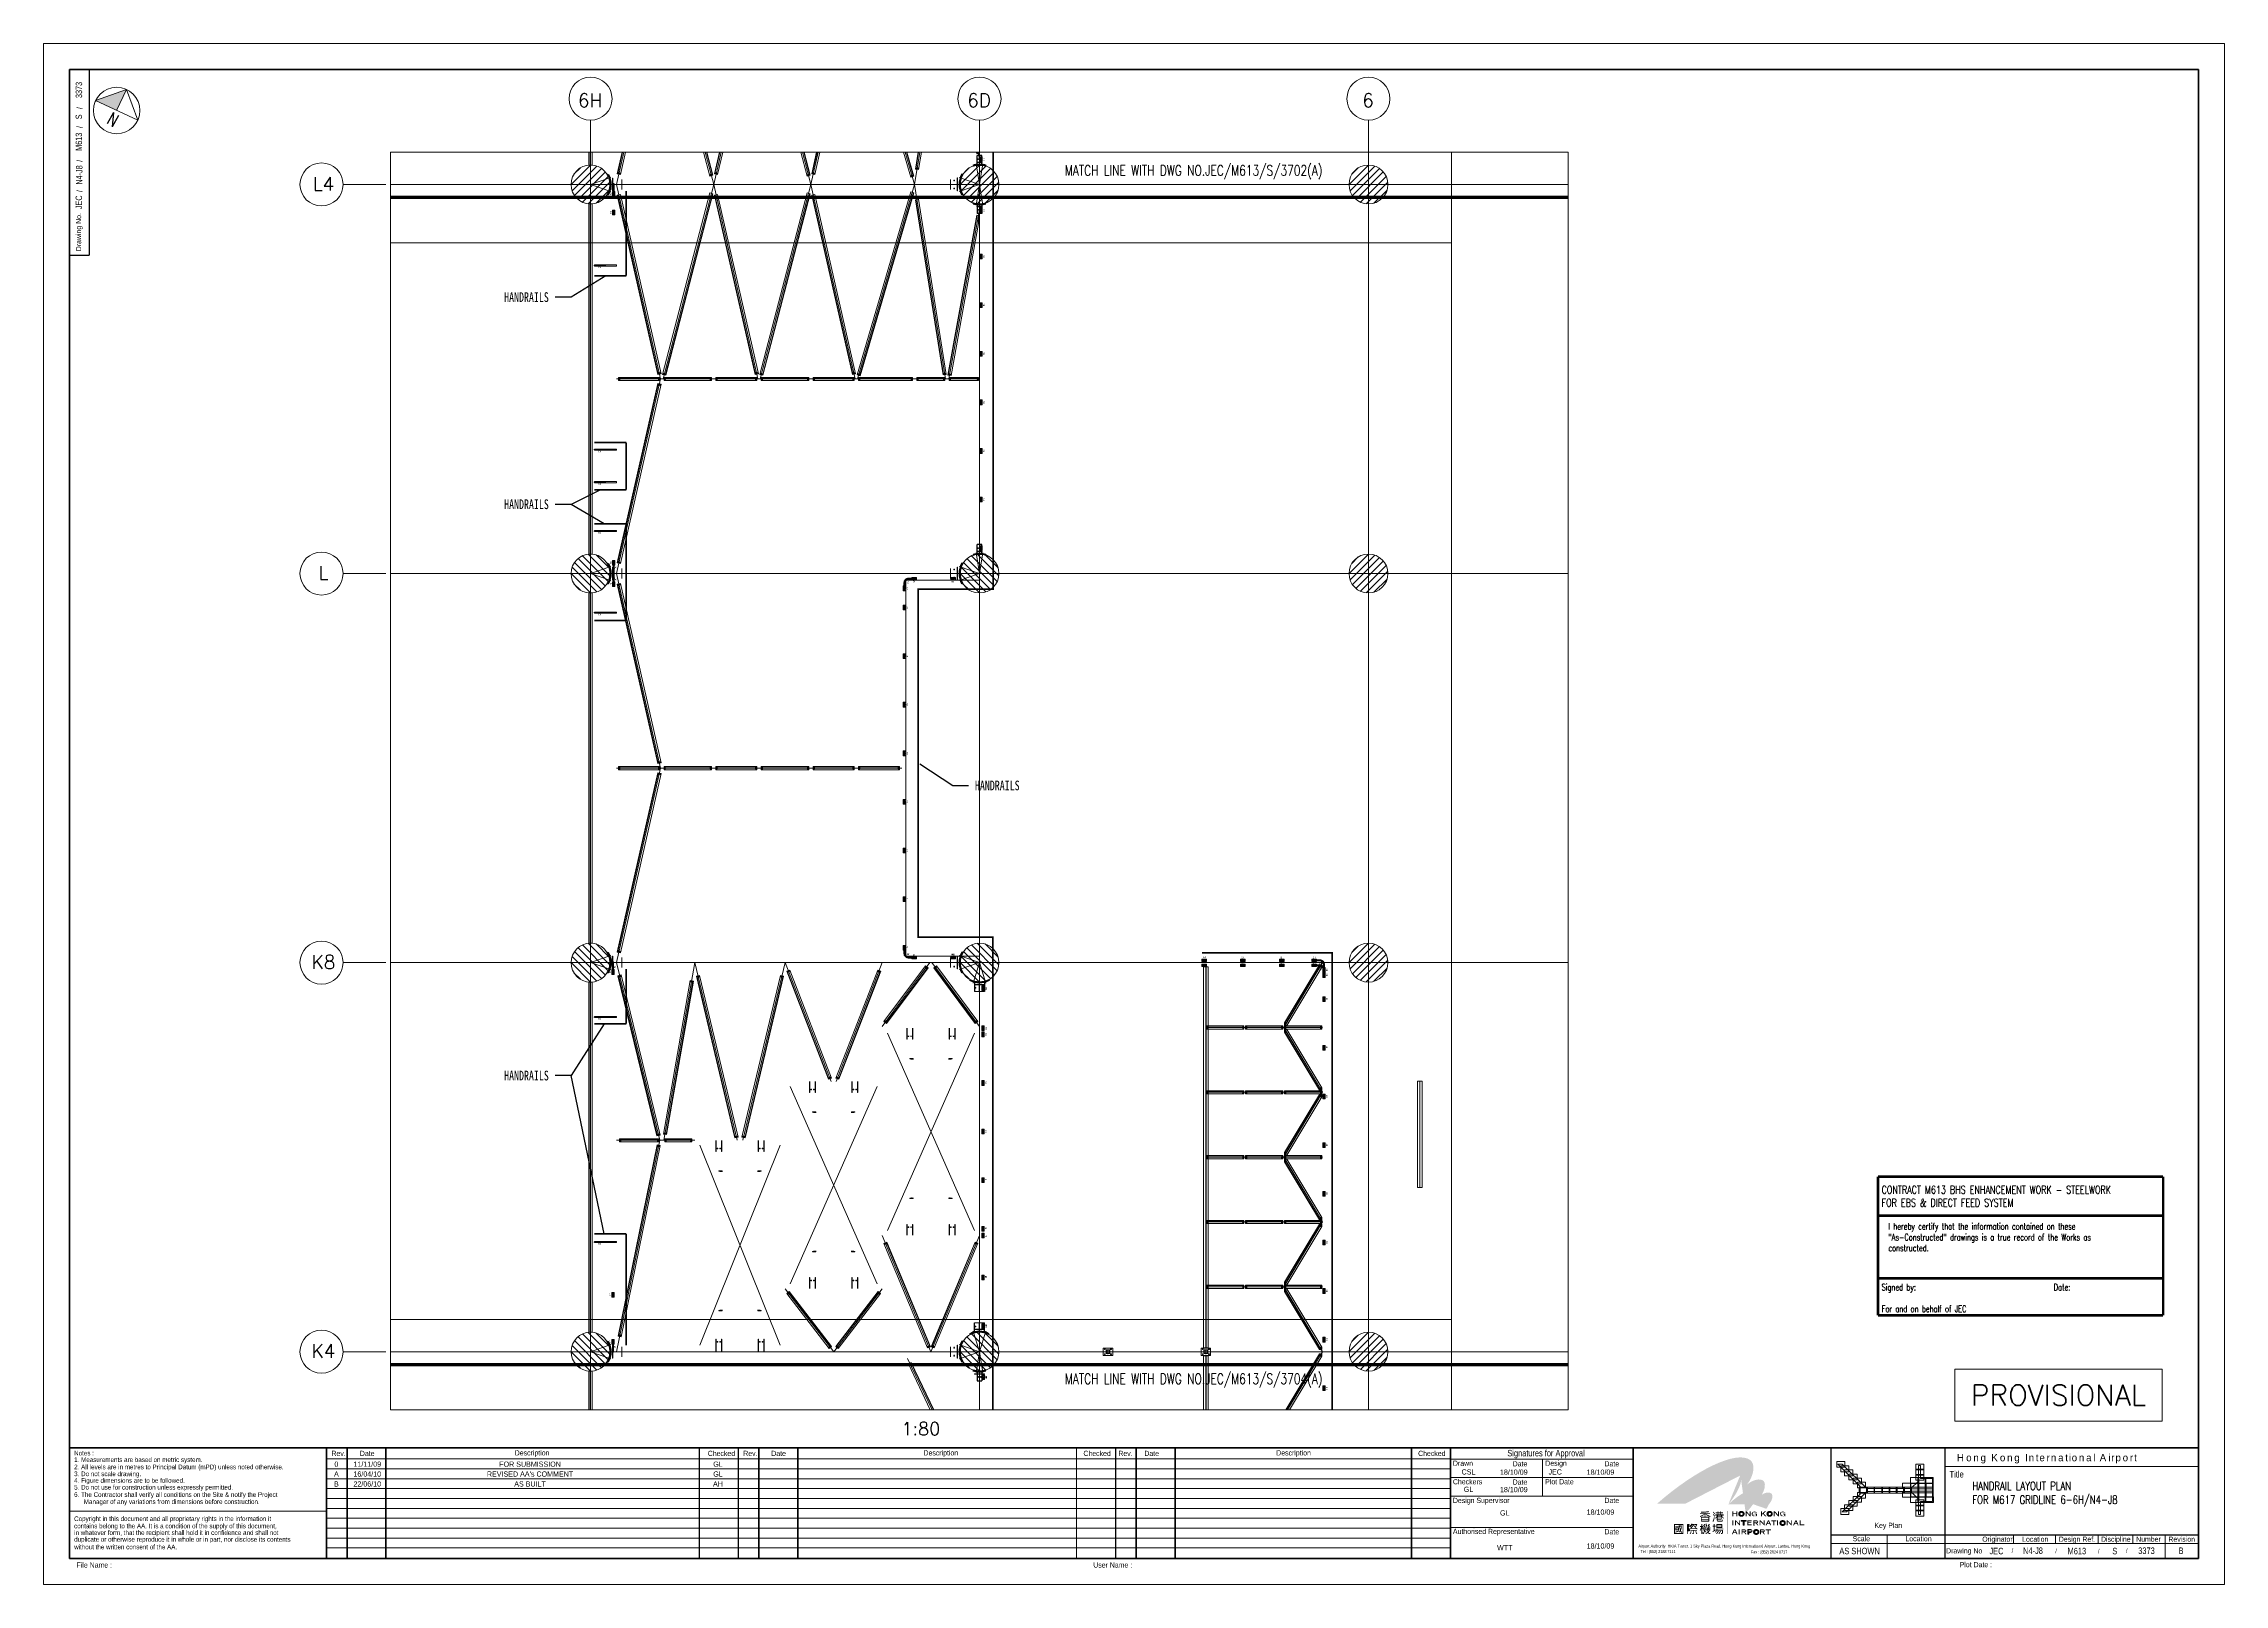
# Paper-space layout '3373B' of a CAD drawing. Header units: millimetres. Extents: x 570 to 1411, y -30 to 564.
# The model-space entities are those that its viewports show. They can reach past a viewport. Long polylines and large blocks are cut down to what shows.
import ezdxf
from ezdxf.enums import TextEntityAlignment as Align

# ---------------------------------------------------------------- set-up
doc = ezdxf.new("R2010")
doc.units = ezdxf.units.MM
doc.header["$LTSCALE"] = 40
for name, pattern in [('CENTER', [50.8, 31.75, -6.35, 6.35, -6.35]), ('CENTER2', [28.575, 19.05, -3.175, 3.175, -3.175]), ('HIDDEN', [9.525, 6.35, -3.175]), ('HIDDEN2', [4.7625, 3.175, -1.5875]), ('PHANTOM', [63.5, 31.75, -6.35, 6.35, -6.35, 6.35, -6.35])]:
    doc.linetypes.add(name, pattern=pattern)
doc.layers.get('0').update_dxf_attribs({"linetype": 'CONTINUOUS', "lineweight": 13})
doc.layers.get('Defpoints').update_dxf_attribs({"linetype": 'CONTINUOUS', "lineweight": 13})
for name, color, linetype, lineweight in [('01-CEN', 1, 'CENTER', 13), ('02-DIM', 2, 'CONTINUOUS', 13), ('03-HAT', 4, 'CONTINUOUS', 13), ('04-HID', 3, 'HIDDEN', 13), ('05-TXT', 6, 'CONTINUOUS', 13), ('06\\M+5B4D6\\M+5CFDF', 7, 'CONTINUOUS', 30), ('Handrail', 6, 'CONTINUOUS', 13)]:
    doc.layers.add(name, color=color, linetype=linetype, lineweight=lineweight)
doc.layers.get('02-DIM').off()
doc.layers.get('05-TXT').off()
doc.styles.add('C', font='', dxfattribs={"width": 0.75})
doc.styles.add('ROMANS', font='ROMANS.SHX', dxfattribs={"width": 0.75})
doc.styles.add('Style-LOW_RES_FILLED', font='LOW_RES_FILLED.shx')
doc.styles.add('T', font='SimSun.ttf', dxfattribs={"height": 100})
doc.styles.get('C').set_extended_font_data('FangSong_GB2312')
doc.dimstyles.new('1TO80', dxfattribs={"dimscale": 80, "dimtxt": 2.5, "dimasz": 1.5, "dimexe": 1, "dimexo": 1.5, "dimgap": 1, "dimtad": 1, "dimdec": 0, "dimrnd": 0.5, "dimdsep": 46, "dimtxsty": 'ROMANS', "dimblk1": 'OBLIQUE', "dimblk2": 'OBLIQUE', "dimsah": 1, "dimcen": 0.09, "dimadec": 0, "dimazin": 0, "dimtfac": 0.6, "dimtdec": 0, "dimtmove": 0, "dimatfit": 2, "dimfxl": 0, "dimtolj": 1, "dimarcsym": 0})
doc.dimstyles.new('1TO80$7', dxfattribs={"dimscale": 80, "dimtxt": 2.5, "dimasz": 1.5, "dimexe": 1, "dimexo": 1.5, "dimgap": 1, "dimtad": 0, "dimdec": 0, "dimrnd": 0.5, "dimdsep": 46, "dimtxsty": 'ROMANS', "dimblk1": 'OBLIQUE', "dimblk2": 'OBLIQUE', "dimsah": 1, "dimcen": 0.09, "dimadec": 0, "dimazin": 0, "dimtfac": 0.6, "dimtdec": 0, "dimtmove": 0, "dimatfit": 2, "dimfxl": 0, "dimtolj": 1, "dimarcsym": 0})

# ---------------------------------------------------------------- blocks, each defined once
blk = doc.blocks.new('A$C77377A25')
at = {"layer": '03-HAT'}
blk.add_hatch(color=256, dxfattribs=at).paths.add_polyline_path([(8.96, 17.92), (0, 8.96), (8.96, 8.96)])
for p, q in [((8.96, 17.92), (0, 8.96)), ((8.96, 17.92), (17.92, 8.96)), ((8.96, 8.96), (8.96, 17.92)), ((17.92, 8.96), (0, 8.96)), ((8.96, 8.96), (8.96, 8.96))]:
    blk.add_line(p, q)
blk.add_circle((8.96, 8.96), 8.96)
at = {"insert": (7.59, 7.73), "char_height": 5, "width": 2.9645, "attachment_point": 1, "rotation": 355.42202, "style": 'ROMANS'}
blk.add_mtext('N', dxfattribs=at)
blk = doc.blocks.new('STAMPB')
at = {"const_width": 1}
for points in [[(1277.14, 121.11), (1387.14, 121.11)], [(1277.14, 67.68), (1277.14, 121.11)], [(1387.14, 121.11), (1387.14, 67.68)], [(1277.14, 106.11), (1387.14, 106.11)], [(1277.14, 81.93), (1387.14, 81.93)], [(1387.14, 67.68), (1277.14, 67.68)]]:
    blk.add_lwpolyline(points, dxfattribs=at)
at = {"attachment_point": 1, "style": 'ROMANS'}
for s, insert, char_height, width in [('CONTRACT M613 BHS ENHANCEMENT WORK - STEELWORK \\PFOR EBS & DIRECT FEED SYSTEM', (1278.58, 117.57), 3, 110.4327), ('I hereby certify that the information contained on these "As-Constructed" drawings is a true record of the Works as constructed. ', (1281.17, 103.21), 2.5, 95.2334), ('Signed by:\\P\\PFor and on behalf of JEC ', (1278.58, 79.78), 2.5, 95.2334), ('Date:  ', (1344.92, 79.78), 2.5, 95.2334)]:
    blk.add_mtext(s, dxfattribs=dict(at, insert=insert, char_height=char_height, width=width))
blk = doc.blocks.new('A$C70EF3C48')
at = {"linetype": 'Continuous', "lineweight": 13, "style": 'Style-LOW_RES_FILLED', "width": 0.857192}
for s, p in [('B', (3.88, -2.02)), ('22/06/10', (15.79, -2.02)), ('AS BUILT', (78.56, -2.02)), ('AH', (151.02, -2.02))]:
    blk.add_text(s, height=2, dxfattribs=at).set_placement(p, align=Align.MIDDLE_CENTER)
blk = doc.blocks.new('\\M+5B3A4\\M+5BFD7A')
at = {"layer": '01-CEN'}
for p, q in [((22.5, 0), (-22.5, 0)), ((0, -22.5), (0, 22.5))]:
    blk.add_line(p, q, dxfattribs=at)
at = {"layer": '04-HID'}
for p, q in [((5, 5), (-5, 5)), ((5, -5), (-5, -5))]:
    blk.add_line(p, q, dxfattribs=at)
at = {"layer": '04-HID', "ltscale": 30}
blk.add_circle((0, 0), 5, dxfattribs=at)
for centre, start, end in [((-5, 0), 90, 270), ((5, 0), 270, 90)]:
    blk.add_arc(centre, 5, start, end, dxfattribs=at)
blk = doc.blocks.new('AC3')
at = {"color": 7, "linetype": 'Continuous'}
blk.add_line((680, 87), (680, -87), dxfattribs=at)
at = {"layer": '01-CEN'}
for p, q in [((578, 90), (0, 0)), ((578, -90), (0, 0)), ((578, 90), (637, 99)), ((578, -90), (637, -99))]:
    blk.add_line(p, q, dxfattribs=at)
at = {"layer": '04-HID'}
for p, q in [((590, 107), (620, 112)), ((595, 77), (625, 81)), ((630, 3), (895, 3)), ((590, -107), (620, -112)), ((595, -77), (625, -81)), ((630, -3), (895, -3))]:
    blk.add_line(p, q, dxfattribs=at)
for points in [[(680, 5), (690, 5), (690, 87), (680, 87)], [(680, -5), (690, -5), (690, -87), (680, -87)]]:
    blk.add_lwpolyline(points, close=True, dxfattribs=at)
at = {"layer": '06\\M+5B4D6\\M+5CFDF'}
for p, q in [((598, 199), (569, 189)), ((625, 76), (895, 76)), ((895, 76), (895, -76)), ((598, -199), (569, -189)), ((625, -76), (895, -76))]:
    blk.add_line(p, q, dxfattribs=at)
for radius in [600, 630]:
    blk.add_arc((0, 0), radius, 341.6176, 18.3824, dxfattribs=at)
at = {"layer": '02-DIM', "xscale": -1, "rotation": 180}
for p in [(780, 46), (780, -46)]:
    blk.add_blockref('\\M+5B3A4\\M+5BFD7A', p, dxfattribs=at)
blk = doc.blocks.new('AC2')
at = {"color": 7, "linetype": 'Continuous'}
blk.add_line((680, 155), (680, -155), dxfattribs=at)
at = {"layer": '01-CEN'}
for p, q in [((578, 90), (0, 0)), ((578, -90), (0, 0)), ((578, 90), (637, 99)), ((578, -90), (637, -99))]:
    blk.add_line(p, q, dxfattribs=at)
at = {"layer": '04-HID'}
for p, q in [((590, 107), (620, 112)), ((595, 77), (625, 81)), ((630, 3), (895, 3)), ((590, -107), (620, -112)), ((595, -77), (625, -81)), ((630, -3), (895, -3))]:
    blk.add_line(p, q, dxfattribs=at)
for points in [[(680, 8), (690, 8), (690, 155), (680, 155)], [(680, -8), (690, -8), (690, -155), (680, -155)]]:
    blk.add_lwpolyline(points, close=True, dxfattribs=at)
at = {"layer": '06\\M+5B4D6\\M+5CFDF'}
for p, q in [((598, 199), (569, 189)), ((625, 76), (895, 76)), ((895, 76), (895, -76)), ((598, -199), (569, -189)), ((625, -76), (895, -76))]:
    blk.add_line(p, q, dxfattribs=at)
for radius in [600, 630]:
    blk.add_arc((0, 0), radius, 341.6176, 18.3824, dxfattribs=at)
at = {"layer": '02-DIM', "xscale": -1, "rotation": 180}
for p in [(780, 46), (780, -46)]:
    blk.add_blockref('\\M+5B3A4\\M+5BFD7A', p, dxfattribs=at)
blk = doc.blocks.new('VA2')
at = {"color": 7, "linetype": 'Continuous'}
for p, q in [((611, 154), (965, 154)), ((680, 200), (680, -199)), ((680, 200), (680, -152)), ((611, -154), (965, -154))]:
    blk.add_line(p, q, dxfattribs=at)
at = {"color": 3, "linetype": 'HIDDEN'}
for p, q in [((630, 7), (965, 7)), ((630, -7), (965, -7))]:
    blk.add_line(p, q, dxfattribs=at)
at = {"layer": '01-CEN'}
for q in [(628, 217), (628, -217)]:
    blk.add_line((0, 0), q, dxfattribs=at)
at = {"layer": '04-HID'}
for p, q in [((561, 213), (589, 223)), ((572, 180), (601, 190)), ((965, 154), (965, -154)), ((561, -213), (589, -223)), ((572, -180), (601, -190))]:
    blk.add_line(p, q, dxfattribs=at)
for points in [[(680, 11), (690, 11), (690, 200), (680, 200)], [(680, -11), (690, -11), (690, -199), (680, -199)]]:
    blk.add_lwpolyline(points, close=True, dxfattribs=at)
at = {"layer": '06\\M+5B4D6\\M+5CFDF'}
for p, q in [((517, 305), (543, 320)), ((517, -305), (543, -320))]:
    blk.add_line(p, q, dxfattribs=at)
for radius in [600, 630]:
    blk.add_arc((0, 0), radius, 329.44225, 30.55775, dxfattribs=at)
blk = doc.blocks.new('VA1')
at = {"color": 7, "linetype": 'Continuous'}
for p, q in [((611, 154), (965, 154)), ((611, -154), (965, -154))]:
    blk.add_line(p, q, dxfattribs=at)
at = {"color": 3, "linetype": 'HIDDEN'}
for p, q in [((630, 7), (965, 7)), ((630, -7), (965, -7))]:
    blk.add_line(p, q, dxfattribs=at)
at = {"layer": '01-CEN'}
for q in [(628, 217), (628, -217)]:
    blk.add_line((0, 0), q, dxfattribs=at)
at = {"layer": '04-HID'}
for p, q in [((561, 213), (589, 223)), ((572, 180), (601, 190)), ((965, 154), (965, -154)), ((561, -213), (589, -223)), ((572, -180), (601, -190))]:
    blk.add_line(p, q, dxfattribs=at)
for points in [[(680, 9), (690, 9), (690, 197), (680, 197)], [(680, -9), (690, -9), (690, -197), (680, -197)]]:
    blk.add_lwpolyline(points, close=True, dxfattribs=at)
at = {"layer": '06\\M+5B4D6\\M+5CFDF'}
for p, q in [((517, 305), (543, 320)), ((517, -305), (543, -320))]:
    blk.add_line(p, q, dxfattribs=at)
at = {"layer": '06\\M+5B4D6\\M+5CFDF', "color": 7, "linetype": 'Continuous'}
blk.add_line((680, 197), (680, -197), dxfattribs=at)
at = {"layer": '06\\M+5B4D6\\M+5CFDF'}
for radius in [600, 630]:
    blk.add_arc((0, 0), radius, 329.44225, 30.55775, dxfattribs=at)
blk = doc.blocks.new('V2')
at = {"color": 7, "linetype": 'Continuous'}
for p, q in [((611, 154), (895, 154)), ((611, -154), (895, -154))]:
    blk.add_line(p, q, dxfattribs=at)
at = {"color": 3, "linetype": 'HIDDEN'}
for p, q in [((630, 7), (895, 7)), ((630, -7), (895, -7))]:
    blk.add_line(p, q, dxfattribs=at)
at = {"layer": '01-CEN'}
for q in [(628, 217), (628, -217)]:
    blk.add_line((0, 0), q, dxfattribs=at)
at = {"layer": '04-HID'}
for p, q in [((561, 213), (589, 223)), ((572, 180), (601, 190)), ((895, 154), (895, -154)), ((561, -213), (589, -223)), ((572, -180), (601, -190))]:
    blk.add_line(p, q, dxfattribs=at)
for points in [[(680, 9), (690, 9), (690, 197), (680, 197)], [(680, -9), (690, -9), (690, -197), (680, -197)]]:
    blk.add_lwpolyline(points, close=True, dxfattribs=at)
at = {"layer": '06\\M+5B4D6\\M+5CFDF'}
for p, q in [((517, 305), (543, 320)), ((517, -305), (543, -320))]:
    blk.add_line(p, q, dxfattribs=at)
at = {"layer": '06\\M+5B4D6\\M+5CFDF', "color": 7, "linetype": 'Continuous'}
blk.add_line((680, 197), (680, -197), dxfattribs=at)
at = {"layer": '06\\M+5B4D6\\M+5CFDF'}
for radius in [600, 630]:
    blk.add_arc((0, 0), radius, 329.44225, 30.55775, dxfattribs=at)
at = {"layer": '02-DIM'}
blk.add_blockref('\\M+5B3A4\\M+5BFD7A', (780, 124), dxfattribs=at)
at = {"layer": '02-DIM', "xscale": -1, "rotation": 180}
blk.add_blockref('\\M+5B3A4\\M+5BFD7A', (780, -124), dxfattribs=at)
blk = doc.blocks.new('BE2')
at = {"color": 7, "linetype": 'Continuous'}
blk.add_line((680, 152), (680, -152), dxfattribs=at)
at = {"layer": '01-CEN'}
for q in [(636, 194), (636, -194)]:
    blk.add_line((0, 0), q, dxfattribs=at)
at = {"layer": '04-HID'}
for p, q in [((569, 192), (597, 200)), ((579, 158), (608, 167)), ((630, 5), (895, 5)), ((895, 152), (895, -152)), ((569, -192), (597, -200)), ((579, -158), (608, -167)), ((630, -5), (895, -5))]:
    blk.add_line(p, q, dxfattribs=at)
for points in [[(680, 5), (690, 5), (690, 152), (680, 152)], [(680, -5), (690, -5), (690, -152), (680, -152)]]:
    blk.add_lwpolyline(points, close=True, dxfattribs=at)
at = {"layer": '06\\M+5B4D6\\M+5CFDF'}
for p, q in [((528, 285), (554, 300)), ((611, 152), (895, 152)), ((528, -285), (554, -300)), ((611, -152), (895, -152))]:
    blk.add_line(p, q, dxfattribs=at)
for radius in [600, 630]:
    blk.add_arc((0, 0), radius, 331.59084, 28.40916, dxfattribs=at)
at = {"layer": '02-DIM'}
blk.add_blockref('\\M+5B3A4\\M+5BFD7A', (780, 122), dxfattribs=at)
at = {"layer": '02-DIM', "xscale": -1, "rotation": 180}
blk.add_blockref('\\M+5B3A4\\M+5BFD7A', (780, -122), dxfattribs=at)
blk = doc.blocks.new('V1')
at = {"color": 7, "linetype": 'Continuous'}
for p, q in [((611, 154), (895, 154)), ((680, 200), (680, -152)), ((680, 200), (680, -200)), ((611, -154), (895, -154))]:
    blk.add_line(p, q, dxfattribs=at)
at = {"color": 3, "linetype": 'HIDDEN'}
for p, q in [((630, 7), (895, 7)), ((630, -7), (895, -7))]:
    blk.add_line(p, q, dxfattribs=at)
at = {"layer": '01-CEN'}
for q in [(628, 217), (628, -217)]:
    blk.add_line((0, 0), q, dxfattribs=at)
at = {"layer": '04-HID'}
for p, q in [((561, 213), (589, 223)), ((572, 180), (601, 190)), ((895, 154), (895, -154)), ((561, -213), (589, -223)), ((572, -180), (601, -190))]:
    blk.add_line(p, q, dxfattribs=at)
for points in [[(680, 11), (690, 11), (690, 200), (680, 200)], [(680, -11), (690, -11), (690, -200), (680, -200)]]:
    blk.add_lwpolyline(points, close=True, dxfattribs=at)
at = {"layer": '06\\M+5B4D6\\M+5CFDF'}
for p, q in [((517, 305), (543, 320)), ((517, -305), (543, -320))]:
    blk.add_line(p, q, dxfattribs=at)
for radius in [600, 630]:
    blk.add_arc((0, 0), radius, 329.44225, 30.55775, dxfattribs=at)
at = {"layer": '02-DIM'}
blk.add_blockref('\\M+5B3A4\\M+5BFD7A', (780, 124), dxfattribs=at)
at = {"layer": '02-DIM', "xscale": -1, "rotation": 180}
blk.add_blockref('\\M+5B3A4\\M+5BFD7A', (780, -124), dxfattribs=at)
blk = doc.blocks.new('SB32TOSB32')
at = {"color": 3, "linetype": 'HIDDEN'}
for p, q in [((-56, 0), (-56, -10)), ((-54, 7), (-54, 0)), ((-36, 7), (-36, 0)), ((-34, 0), (-34, -10))]:
    blk.add_line(p, q, dxfattribs=at)
blk.add_lwpolyline([(-10, 0), (-108, 0), (-108, -10), (-10, -10)], close=True, dxfattribs=at)
at = {"layer": '01-CEN'}
blk.add_line((-45, 21), (-45, -19), dxfattribs=at)
at = {"layer": '03-HAT', "color": 3, "linetype": 'HIDDEN'}
for p, q in [((0, 7), (-80, 7)), ((-80, 7), (-80, 0)), ((0, 0), (-80, 0))]:
    blk.add_line(p, q, dxfattribs=at)
blk = doc.blocks.new('120x120x10.0-shs-34.2')
for points in [[(-40, 60), (40, 60, -0.4142136), (60, 40), (60, -40, -0.4142136), (40, -60), (-40, -60, -0.4142136), (-60, -40), (-60, 40, -0.4142136)], [(-40, 50), (40, 50, -0.4142136), (50, 40), (50, -40, -0.4142136), (40, -50), (-40, -50, -0.4142136), (-50, -40), (-50, 40, -0.4142136)]]:
    blk.add_lwpolyline(points, format="xyb", close=True)
at = {"layer": '01-CEN'}
for p, q in [((72.5, 0), (-72.5, 0)), ((0, -72.5), (0, 72.5))]:
    blk.add_line(p, q, dxfattribs=at)
blk = doc.blocks.new('C9 TO 610X229113 UB')
at = {"ltscale": 30}
blk.add_lwpolyline([(-145, -112.5), (-145, 112.5), (145, 112.5), (145, -112.5)], close=True, dxfattribs=at)
for centre in [(-95, 77.5), (95, 77.5), (-95, -77.5), (95, -77.5)]:
    blk.add_circle(centre, 13, dxfattribs=at)
at = {"layer": '01-CEN', "ltscale": 30}
for p, q in [((-72, 77.5), (-118, 77.5)), ((-95, 100.5), (-95, 54.5)), ((72, 77.5), (118, 77.5)), ((95, 100.5), (95, 54.5)), ((-72, -77.5), (-118, -77.5)), ((-95, -100.5), (-95, -54.5)), ((72, -77.5), (118, -77.5)), ((95, -100.5), (95, -54.5))]:
    blk.add_line(p, q, dxfattribs=at)
at = {"ltscale": 30, "rotation": 90}
blk.add_blockref('120x120x10.0-shs-34.2', (0, 0), dxfattribs=at)
blk = doc.blocks.new('040x05a')
for p, q in [((0, 40), (0, 0)), ((2.6, 40), (0, 40)), ((0, 0), (40, 0)), ((5, 11), (5, 37.6)), ((37.6, 5), (11, 5)), ((40, 0), (40, 2.6))]:
    blk.add_line(p, q)
for centre, radius, start, end in [((2.6, 37.6), 2.4, 0, 90), ((11, 11), 6, 180, 270), ((37.6, 2.6), 2.4, 0, 90)]:
    blk.add_arc(centre, radius, start, end)
blk = doc.blocks.new('H2')
at = {"linetype": 'CENTER2'}
for p, q in [((-78, 0), (78, 0)), ((0, -42), (0, 43))]:
    blk.add_line(p, q, dxfattribs=at)
for p, q in [((-73, 28), (-63, 38)), ((-73, 28), (-73, -28)), ((-37, 0), (-65, 0)), ((63, 38), (-63, 38)), ((-51, 14), (-51, -14)), ((37, 0), (65, 0)), ((51, 14), (51, -14)), ((63, 38), (73, 28)), ((73, -28), (73, 28)), ((-63, -38), (-73, -28)), ((-63, -38), (63, -38)), ((-56, -19), (-56, -24)), ((-49, -14), (-49, -29)), ((-42, -19), (-42, -24)), ((42, -19), (42, -24)), ((49, -14), (49, -29)), ((56, -19), (56, -24)), ((73, -28), (63, -38))]:
    blk.add_line(p, q)
for centre, radius in [((-51, 0), 9), ((0, 0), 24.1), ((0, 0), 20.1), ((51, 0), 9)]:
    blk.add_circle(centre, radius)
at = {"extrusion": (0, 0, -1), "zscale": -1}
blk.add_blockref('040x05a', (24, -24), dxfattribs=at)
blk.add_blockref('040x05a', (24, -24))
at = {"ltscale": 30, "style": 'T'}
blk.add_text('H2', height=50, dxfattribs=at).set_placement((-33, 64))
blk = doc.blocks.new('H4')
at = {"linetype": 'CENTER2'}
for p, q in [((78, 0), (-78, 0)), ((0, -42), (0, 43))]:
    blk.add_line(p, q, dxfattribs=at)
for p, q in [((-63, 38), (-73, 28)), ((-73, -28), (-73, 28)), ((-37, 0), (-65, 0)), ((-63, 38), (63, 38)), ((-51, 14), (-51, -14)), ((37, 0), (65, 0)), ((51, 14), (51, -14)), ((73, 28), (63, 38)), ((73, 28), (73, -28)), ((-73, -28), (-63, -38)), ((63, -38), (-63, -38)), ((42, -19), (42, -24)), ((49, -14), (49, -29)), ((56, -19), (56, -24)), ((63, -38), (73, -28))]:
    blk.add_line(p, q)
for centre, radius in [((-51, 0), 9), ((0, 0), 24.1), ((0, 0), 20.1), ((51, 0), 9)]:
    blk.add_circle(centre, radius)
blk.add_blockref('040x05a', (24, -24))
at = {"ltscale": 30, "style": 'T'}
blk.add_text('H4', height=50, dxfattribs=at).set_placement((-24, 70))
blk = doc.blocks.new('W2')
for p, q in [((-17, 0), (17, 0)), ((-17, -160), (-17, 0)), ((17, -160), (17, 0)), ((-300, -283), (-300, -317)), ((-140, -283), (-300, -283)), ((-140, -317), (-300, -317))]:
    blk.add_line(p, q)
at = {"linetype": 'HIDDEN2'}
for p, q in [((-14, -160), (-14, 0)), ((14, -160), (14, 0)), ((-140, -286), (-300, -286)), ((-140, -314), (-300, -314))]:
    blk.add_line(p, q, dxfattribs=at)
for radius in [154, 126]:
    blk.add_arc((-140, -160), radius, 270, 0, dxfattribs=at)
for radius in [157, 123]:
    blk.add_arc((-140, -160), radius, 270, 0)
at = {"style": 'T'}
blk.add_text('W2', height=50, dxfattribs=at).set_placement((-147, -216))
blk = doc.blocks.new('H1')
at = {"linetype": 'CENTER2'}
for p, q in [((-78, 0), (78, 0)), ((0, -42), (0, 43))]:
    blk.add_line(p, q, dxfattribs=at)
for p, q in [((-73, 28), (-63, 38)), ((-73, 28), (-73, -28)), ((-37, 0), (-65, 0)), ((63, 38), (-63, 38)), ((-51, 14), (-51, -14)), ((37, 0), (65, 0)), ((51, 14), (51, -14)), ((63, 38), (73, 28)), ((73, -28), (73, 28)), ((-63, -38), (-73, -28)), ((-63, -38), (63, -38)), ((-56, -19), (-56, -24)), ((-49, -14), (-49, -29)), ((-42, -19), (-42, -24)), ((73, -28), (63, -38))]:
    blk.add_line(p, q)
for centre, radius in [((-51, 0), 9), ((0, 0), 24.1), ((0, 0), 20.1), ((51, 0), 9)]:
    blk.add_circle(centre, radius)
at = {"extrusion": (0, 0, -1), "zscale": -1}
blk.add_blockref('040x05a', (24, -24), dxfattribs=at)
at = {"ltscale": 30, "style": 'T'}
blk.add_text('H1', height=50, dxfattribs=at).set_placement((-27, 70))
blk = doc.blocks.new('_OBLIQUE')
at = {"color": 0, "linetype": 'ByBlock'}
blk.add_line((-0.5, -0.5), (0.5, 0.5), dxfattribs=at)
blk = doc.blocks.new('*D616')
at = {"color": 0, "lineweight": -2}
for p, q in [((118156, 16062), (93890, 16062)), ((93970, 16062), (93970, -115938)), ((118156, -115938), (93890, -115938))]:
    blk.add_line(p, q, dxfattribs=at)
at = {"layer": 'Defpoints', "color": 0}
for p in [(118276, 16062), (93970, -115938), (118276, -115938)]:
    blk.add_point(p, dxfattribs=at)
at = {"color": 0, "lineweight": -2, "xscale": 120, "yscale": 120, "zscale": 120}
for p, rotation in [((93970, 16062), 90), ((93970, -115938), 270)]:
    blk.add_blockref('_OBLIQUE', p, dxfattribs=dict(at, rotation=rotation))
at = {"color": 0, "insert": (93790, -49938), "char_height": 200, "attachment_point": 5, "rotation": 90, "style": 'ROMANS'}
blk.add_mtext('\\A1;132000', dxfattribs=at)
blk = doc.blocks.new('A$C03DB0837')
at = {"layer": 'Handrail'}
for name, p, rotation in [('H4', (109.9, -787.8), 270), ('H2', (109.9, -2287.8), 270), ('H2', (109.9, -3787.8), 270), ('H2', (109.9, -5287.8), 270), ('H2', (109.9, -6787.8), 270), ('H2', (109.9, -8287.8), 270), ('H2', (109.9, -9787.8), 270), ('H1', (109.9, -11212.2), 270), ('W2', (-2314.55, -12454.9), 180), ('H2', (-2014.55, -12154.9), 180), ('H4', (-814.55, -12154.9), 180)]:
    blk.add_blockref(name, p, dxfattribs=dict(at, rotation=rotation))
blk = doc.blocks.new('A$C24083448')
at = {"layer": 'Handrail'}
for name, p, rotation in [('H1', (44, -35220), 270), ('H4', (44, -36780), 270), ('H1', (44, -47220), 270), ('H2', (-2315, -48457), 270), ('H2', (-2015, -48157), 180), ('H4', (-815, -48157), 180)]:
    blk.add_blockref(name, p, dxfattribs=dict(at, rotation=rotation))
at = {"layer": 'Handrail', "xscale": -1, "rotation": 270}
for name, p in [('H2', (44, -38220)), ('H2', (44, -39720)), ('H2', (44, -41220)), ('H2', (44, -42720)), ('H2', (44, -44220)), ('H2', (44, -45720)), ('W2', (-2015, -48157)), ('H2', (-2315, -49045)), ('H2', (-2315, -50545)), ('H2', (-2315, -52045)), ('H2', (-2315, -53545)), ('H2', (-2315, -55045)), ('H2', (-2315, -56545)), ('H2', (-2315, -58045)), ('H2', (-2315, -59545))]:
    blk.add_blockref(name, p, dxfattribs=at)
blk = doc.blocks.new('A$C2DE92BC2')
at = {"layer": 'Handrail'}
for p, q in [((-17, 0), (17, 0)), ((-17, -300), (-17, 0)), ((17, -300), (17, 0))]:
    blk.add_line(p, q, dxfattribs=at)
at = {"layer": 'Handrail', "linetype": 'CENTER2'}
blk.add_line((0, -334), (0, 40), dxfattribs=at)
at = {"layer": 'Handrail', "ltscale": 30}
blk.add_arc((0, -300), 16.8, 180, 0, dxfattribs=at)
at = {"layer": 'Handrail', "style": 'T'}
blk.add_text('W1', height=50, rotation=270, dxfattribs=at).set_placement((32, -123))

msp = doc.modelspace()

# ---------------------------------------------------------------- hatches: boundary and pattern name
h = msp.add_hatch()
h.set_pattern_fill('ANSI31', color=256, scale=50, style=0)
h.set_pattern_definition([(45, (19853.43, -57042.49), (-112.2532, 112.2532), [])])
edge = h.paths.add_edge_path()
edge.add_arc((123035.6, -55938), 600, 0, 360)
h = msp.add_hatch()
h.set_pattern_fill('ANSI31', color=256, scale=50, style=0)
h.set_pattern_definition([(45, (31853.43, -57042.49), (-112.2532, 112.2532), [])])
edge = h.paths.add_edge_path()
edge.add_arc((135035.6, -55938), 600, 0, 360)
h = msp.add_hatch()
h.set_pattern_fill('ANSI31', color=256, scale=50, style=0)
h.set_pattern_definition([(45, (43853.43, -57042.49), (-112.2532, 112.2532), [])])
edge = h.paths.add_edge_path()
edge.add_arc((147035.6, -55938), 600, 0, 360)
h = msp.add_hatch()
h.set_pattern_fill('ANSI31', color=256, scale=50, style=0)
h.set_pattern_definition([(315, (19853.43, -66833.53), (-112.2532, -112.2532), [])])
edge = h.paths.add_edge_path()
edge.add_arc((123035.6, -67938), 600, 0, 360, ccw=False)
h = msp.add_hatch()
h.set_pattern_fill('ANSI31', color=256, scale=50, style=0)
h.set_pattern_definition([(315, (31853.43, -66833.53), (-112.2532, -112.2532), [])])
edge = h.paths.add_edge_path()
edge.add_arc((135035.6, -67938), 600, 0, 360, ccw=False)
h = msp.add_hatch()
h.set_pattern_fill('ANSI31', color=256, scale=50, style=0)
h.set_pattern_definition([(45, (43853.43, -69042.49), (-112.2532, 112.2532), [])])
edge = h.paths.add_edge_path()
edge.add_arc((147035.6, -67938), 600, 0, 360)
h = msp.add_hatch()
h.set_pattern_fill('ANSI31', color=256, scale=50, style=0)
h.set_pattern_definition([(315, (19853.43, -78833.53), (-112.2532, -112.2532), [])])
edge = h.paths.add_edge_path()
edge.add_arc((123035.6, -79938), 600, 0, 360, ccw=False)
h = msp.add_hatch()
h.set_pattern_fill('ANSI31', color=256, scale=50, style=0)
h.set_pattern_definition([(315, (31853.43, -78833.53), (-112.2532, -112.2532), [])])
edge = h.paths.add_edge_path()
edge.add_arc((135035.6, -79938), 600, 0, 360, ccw=False)
h = msp.add_hatch()
h.set_pattern_fill('ANSI31', color=256, scale=50, style=0)
h.set_pattern_definition([(45, (43853.43, -81042.49), (-112.2532, 112.2532), [])])
edge = h.paths.add_edge_path()
edge.add_arc((147035.6, -79938), 600, 0, 360)
h = msp.add_hatch()
h.set_pattern_fill('ANSI31', color=256, scale=50, style=0)
h.set_pattern_definition([(315, (19853.43, -90833.53), (-112.2532, -112.2532), [])])
edge = h.paths.add_edge_path()
edge.add_arc((123035.6, -91938), 600, 0, 360, ccw=False)
h = msp.add_hatch()
h.set_pattern_fill('ANSI31', color=256, scale=50, style=0)
h.set_pattern_definition([(315, (31853.43, -90833.53), (-112.2532, -112.2532), [])])
edge = h.paths.add_edge_path()
edge.add_arc((135035.6, -91938), 600, 0, 360, ccw=False)
h = msp.add_hatch()
h.set_pattern_fill('ANSI31', color=256, scale=50, style=0)
h.set_pattern_definition([(45, (43853.43, -93042.49), (-112.2532, 112.2532), [])])
edge = h.paths.add_edge_path()
edge.add_arc((147035.6, -91938), 600, 0, 360)

# ---------------------------------------------------------------- linework, layer by layer
for points in [[(123085.6, -55338), (123085.6, -44538), (122985.6, -44538), (122985.6, -55338)], [(123858.7, -55610.9), (125115.1, -50080.2), (125212.6, -50102.4), (123956.2, -55633)], [(126813, -55652.7), (125355, -50056.1), (125258.3, -50081.3), (126716.2, -55677.9)], [(126858.7, -55610.9), (128115.1, -50080.2), (128212.6, -50102.4), (126956.2, -55633)], [(129813, -55652.7), (128355, -50056.1), (128258.3, -50081.3), (129716.2, -55677.9)], [(129858.7, -55610.9), (131115.1, -50080.2), (131212.6, -50102.4), (129956.2, -55633)], [(133013.3, -55684.7), (131353.9, -50037.3), (131257.9, -50065.5), (132917.3, -55712.8)], [(133059.7, -55464.8), (133912.7, -50064.6), (134011.5, -50080.2), (133158.5, -55480.4)], [(135009, -54732.1), (134157.7, -50042.7), (134059.3, -50060.6), (134954.9, -54993.7), (135009, -54983.8)], [(123858.7, -56265.2), (125115.1, -61795.8), (125212.6, -61773.6), (123956.2, -56243)], [(126813, -56223.3), (125355, -61819.9), (125258.3, -61794.7), (126716.2, -56198.1)], [(126858.7, -56265.2), (128115.1, -61795.8), (128212.6, -61773.6), (126956.2, -56243)], [(129813, -56223.3), (128355, -61819.9), (128258.3, -61794.7), (129716.2, -56198.1)], [(129858.7, -56265.2), (131115.1, -61795.8), (131212.6, -61773.6), (129956.2, -56243)], [(133013.3, -56191.4), (131353.9, -61838.7), (131257.9, -61810.5), (132917.3, -56163.2)], [(133059.7, -56411.2), (133912.7, -61811.4), (134011.5, -61795.8), (133158.5, -56395.6)], [(123085.6, -67338), (123085.6, -56538), (122985.6, -56538), (122985.6, -67338)], [(135009, -57143.9), (134157.7, -61833.3), (134059.3, -61815.5), (134954.9, -56882.4), (135009, -56892.2)], [(123903.6, -61888), (125167.7, -61888), (125167.7, -61988), (123903.6, -61988)], [(125303.6, -61888), (126767.7, -61888), (126767.7, -61988), (125303.6, -61988)], [(126903.6, -61888), (128167.7, -61888), (128167.7, -61988), (126903.6, -61988)], [(128303.6, -61888), (129767.7, -61888), (129767.7, -61988), (128303.6, -61988)], [(129903.6, -61888), (131167.7, -61888), (131167.7, -61988), (129903.6, -61988)], [(131303.6, -61888), (132967.7, -61888), (132967.7, -61988), (131303.6, -61988)], [(133103.6, -61888), (133967.7, -61888), (133967.7, -61988), (133103.6, -61988)], [(134103.6, -61888), (135009, -61888), (135009, -61988), (134103.6, -61988)], [(123858.7, -67610.9), (125115.1, -62080.2), (125212.6, -62102.4), (123956.2, -67633)], [(123085.6, -79338), (123085.6, -68538), (122985.6, -68538), (122985.6, -79338)], [(123858.7, -68265.2), (125115.1, -73795.8), (125212.6, -73773.6), (123956.2, -68243)], [(123903.6, -73888), (125167.7, -73888), (125167.7, -73988), (123903.6, -73988)], [(125303.6, -73888), (126767.7, -73888), (126767.7, -73988), (125303.6, -73988)], [(126903.6, -73888), (128167.7, -73888), (128167.7, -73988), (126903.6, -73988)], [(128303.6, -73888), (129767.7, -73888), (129767.7, -73988), (128303.6, -73988)], [(129903.6, -73888), (131167.7, -73888), (131167.7, -73988), (129903.6, -73988)], [(131303.6, -73888), (132567.7, -73888), (132567.7, -73988), (131303.6, -73988)], [(123858.7, -79610.9), (125115.1, -74080.2), (125212.6, -74102.4), (123956.2, -79633)], [(133448.2, -80099.3), (132169, -81812.2), (132088.9, -81752.4), (133368.1, -80039.5)], [(133625, -80099.3), (134907.1, -81816.1), (134987.3, -81756.3), (133705.1, -80039.5)], [(123085.6, -91338), (123085.6, -80538), (122985.6, -80538), (122985.6, -91338)], [(123882.9, -80343.6), (125084.6, -85279.3), (125181.8, -85255.7), (123980.1, -80319.9)], [(126207.3, -80506.8), (125382.4, -85243.6), (125283.9, -85226.5), (126108.8, -80489.6)], [(126303, -80353.6), (127488.3, -85342), (127585.6, -85318.9), (126400.3, -80330.5)], [(128990.3, -80353.6), (127804.9, -85342), (127707.6, -85318.9), (128893, -80330.5)], [(129086.8, -80203.3), (130378.3, -83535.2), (130471.5, -83499), (129180, -80167.1)], [(131988.4, -80203.3), (130697, -83535.2), (130603.7, -83499), (131895.2, -80167.1)], [(142046.7, -81888), (143194.6, -81888), (143194.6, -81988), (142046.7, -81988)], [(143246.7, -81888), (144394.6, -81888), (144394.6, -81988), (143246.7, -81988)], [(144446.7, -81888), (145594.6, -81888), (145594.6, -81988), (144446.7, -81988)], [(142046.7, -83888), (143194.6, -83888), (143194.6, -83988), (142046.7, -83988)], [(143246.7, -83888), (144394.6, -83888), (144394.6, -83988), (143246.7, -83988)], [(144446.7, -83888), (145594.6, -83888), (145594.6, -83988), (144446.7, -83988)], [(123928, -85369), (125143.2, -85369), (125143.2, -85469), (123928, -85469)], [(125328, -85369), (126163.2, -85369), (126163.2, -85469), (125328, -85469)], [(123883.4, -91455.2), (125089.8, -85561.8), (125187.8, -85581.8), (123981.4, -91475.2)], [(142046.7, -85888), (143194.6, -85888), (143194.6, -85988), (142046.7, -85988)], [(143246.7, -85888), (144394.6, -85888), (144394.6, -85988), (143246.7, -85988)], [(144446.7, -85888), (145594.6, -85888), (145594.6, -85988), (144446.7, -85988)], [(142046.7, -87888), (143194.6, -87888), (143194.6, -87988), (142046.7, -87988)], [(143246.7, -87888), (144394.6, -87888), (144394.6, -87988), (143246.7, -87988)], [(144446.7, -87888), (145594.6, -87888), (145594.6, -87988), (144446.7, -87988)], [(132179, -88562.5), (133526.7, -91784.6), (133434.4, -91823.2), (132086.8, -88601.1)], [(134897.1, -88555.6), (133546.6, -91784.6), (133638.8, -91823.2), (134989.4, -88594.2)], [(129168.3, -90083.4), (130474, -91773.9), (130394.9, -91835), (129089.2, -90144.6)], [(131906.9, -90083.4), (130601.2, -91773.9), (130680.3, -91835), (131986.1, -90144.6)], [(142046.7, -89888), (143194.6, -89888), (143194.6, -89988), (142046.7, -89988)], [(143246.7, -89888), (144394.6, -89888), (144394.6, -89988), (143246.7, -89988)], [(144446.7, -89888), (145594.6, -89888), (145594.6, -89988), (144446.7, -89988)], [(123085.6, -103338), (123085.6, -92538), (122985.6, -92538), (122985.6, -103338)], [(132840.5, -92310.5), (134123.4, -95019.8), (134213.8, -94977), (132930.8, -92267.7)], [(142046.7, -93888), (143194.6, -93888), (143194.6, -93988), (142046.7, -93988)], [(143246.7, -93888), (144394.6, -93888), (144394.6, -93988), (143246.7, -93988)], [(144446.7, -93888), (145594.6, -93888), (145594.6, -93988), (144446.7, -93988)]]:
    msp.add_lwpolyline(points, close=True)
for points in [[(122998.6, -55338), (122998.6, -55278), (122998.6, -44598), (122998.6, -44538)], [(123871.3, -55613.7), (123884.6, -55555.2), (125114.4, -50141.6), (125127.7, -50083.1)], [(126800.4, -55656), (126785.3, -55597.9), (125357.6, -50117.5), (125342.5, -50059.4)], [(126871.3, -55613.7), (126884.6, -55555.2), (128114.4, -50141.6), (128127.7, -50083.1)], [(129800.4, -55656), (129785.3, -55597.9), (128357.6, -50117.5), (128342.5, -50059.4)], [(129871.3, -55613.7), (129884.6, -55555.2), (131114.4, -50141.6), (131127.7, -50083.1)], [(133000.8, -55688.3), (132983.9, -55630.8), (131358.3, -50098.6), (131341.4, -50041)], [(123871.3, -56262.3), (123884.6, -56320.8), (125114.4, -61734.4), (125127.7, -61792.9)], [(126800.4, -56220), (126785.3, -56278.1), (125357.6, -61758.5), (125342.5, -61816.6)], [(126871.3, -56262.3), (126884.6, -56320.8), (128114.4, -61734.4), (128127.7, -61792.9)], [(129800.4, -56220), (129785.3, -56278.1), (128357.6, -61758.5), (128342.5, -61816.6)], [(129871.3, -56262.3), (129884.6, -56320.8), (131114.4, -61734.4), (131127.7, -61792.9)], [(133000.8, -56187.7), (132983.9, -56245.3), (131358.3, -61777.5), (131341.4, -61835)], [(122998.6, -67338), (122998.6, -67278), (122998.6, -56598), (122998.6, -56538)], [(123871.3, -67613.7), (123884.6, -67555.2), (125114.4, -62141.6), (125127.7, -62083.1)], [(123903.6, -61901), (123963.6, -61901), (125107.7, -61901), (125167.7, -61901)], [(125303.6, -61901), (125363.6, -61901), (126707.7, -61901), (126767.7, -61901)], [(126903.6, -61901), (126963.6, -61901), (128107.7, -61901), (128167.7, -61901)], [(128303.6, -61901), (128363.6, -61901), (129707.7, -61901), (129767.7, -61901)], [(129903.6, -61901), (129963.6, -61901), (131107.7, -61901), (131167.7, -61901)], [(131303.6, -61901), (131363.6, -61901), (132907.7, -61901), (132967.7, -61901)], [(133103.6, -61901), (133163.6, -61901), (133907.7, -61901), (133967.7, -61901)], [(134103.6, -61901), (134163.6, -61901), (134949, -61901), (135009, -61901)], [(122997, -79338), (122997, -79278), (122997, -68598), (122997, -68538)], [(123871.3, -68262.3), (123884.6, -68320.8), (125114.4, -73734.4), (125127.7, -73792.9)], [(123903.6, -73901), (123963.6, -73901), (125107.7, -73901), (125167.7, -73901)], [(125303.6, -73901), (125363.6, -73901), (126707.7, -73901), (126767.7, -73901)], [(126903.6, -73901), (126963.6, -73901), (128107.7, -73901), (128167.7, -73901)], [(128303.6, -73901), (128363.6, -73901), (129707.7, -73901), (129767.7, -73901)], [(129903.6, -73901), (129963.6, -73901), (131107.7, -73901), (131167.7, -73901)], [(131303.6, -73901), (131363.6, -73901), (132507.7, -73901), (132567.7, -73901)], [(123871.3, -79613.7), (123884.6, -79555.2), (125114.4, -74141.6), (125127.7, -74083.1)], [(122997, -91338), (122997, -91278), (122997, -80598), (122997, -80538)], [(142046.7, -81901), (142106.7, -81901), (143134.6, -81901), (143194.6, -81901)], [(143246.7, -81901), (143306.7, -81901), (144334.6, -81901), (144394.6, -81901)], [(144446.7, -81901), (144506.7, -81901), (145534.6, -81901), (145594.6, -81901)], [(142046.7, -83901), (142106.7, -83901), (143134.6, -83901), (143194.6, -83901)], [(143246.7, -83901), (143306.7, -83901), (144334.6, -83901), (144394.6, -83901)], [(144446.7, -83901), (144506.7, -83901), (145534.6, -83901), (145594.6, -83901)], [(123928, -85382), (123988, -85382), (125083.2, -85382), (125143.2, -85382)], [(125328, -85382), (125388, -85382), (126103.2, -85382), (126163.2, -85382)], [(142046.7, -85901), (142106.7, -85901), (143134.6, -85901), (143194.6, -85901)], [(143246.7, -85901), (143306.7, -85901), (144334.6, -85901), (144394.6, -85901)], [(144446.7, -85901), (144506.7, -85901), (145534.6, -85901), (145594.6, -85901)], [(142046.7, -87901), (142106.7, -87901), (143134.6, -87901), (143194.6, -87901)], [(143246.7, -87901), (143306.7, -87901), (144334.6, -87901), (144394.6, -87901)], [(144446.7, -87901), (144506.7, -87901), (145534.6, -87901), (145594.6, -87901)], [(132167, -88567.5), (132190.2, -88622.9), (133491.5, -91734.3), (133514.7, -91789.6)], [(134909.1, -88560.6), (134886, -88615.9), (133581.7, -91734.3), (133558.6, -91789.6)], [(129158, -90091.4), (129194.7, -90138.9), (130427.1, -91734.4), (130463.8, -91781.9)], [(131917.2, -90091.4), (131880.5, -90138.9), (130648.2, -91734.4), (130611.5, -91781.9)], [(142046.7, -89901), (142106.7, -89901), (143134.6, -89901), (143194.6, -89901)], [(143246.7, -89901), (143306.7, -89901), (144334.6, -89901), (144394.6, -89901)], [(144446.7, -89901), (144506.7, -89901), (145534.6, -89901), (145594.6, -89901)], [(122997, -103338), (122997, -103278), (122997, -92598), (122997, -92538)], [(142046.7, -93901), (142106.7, -93901), (143134.6, -93901), (143194.6, -93901)], [(143246.7, -93901), (143306.7, -93901), (144334.6, -93901), (144394.6, -93901)], [(144446.7, -93901), (144506.7, -93901), (145534.6, -93901), (145594.6, -93901)]]:
    msp.add_lwpolyline(points)
for points in [[(134985.4, -54954.6), (134986.4, -54960.5, -1), (134972.7, -54963), (134971.6, -54957.1, -1), (134985.4, -54954.6)], [(123887.1, -55589.6), (123888.4, -55583.8, -1), (123902.1, -55586.9), (123900.7, -55592.7, -1), (123887.1, -55589.6)], [(123926.1, -55598.5), (123927.4, -55592.6, -1), (123941.1, -55595.7), (123939.7, -55601.6, -1), (123926.1, -55598.5)], [(126745.2, -55642.5), (126743.7, -55636.7, 1), (126730.1, -55640.2), (126731.6, -55646, 1), (126745.2, -55642.5)], [(126783.9, -55632.4), (126782.4, -55626.6, 1), (126768.8, -55630.1), (126770.4, -55635.9, 1), (126783.9, -55632.4)], [(126887.1, -55589.6), (126888.4, -55583.8, -1), (126902.1, -55586.9), (126900.7, -55592.7, -1), (126887.1, -55589.6)], [(126926.1, -55598.5), (126927.4, -55592.6, -1), (126941.1, -55595.7), (126939.7, -55601.6, -1), (126926.1, -55598.5)], [(129745.2, -55642.5), (129743.7, -55636.7, 1), (129730.1, -55640.2), (129731.6, -55646, 1), (129745.2, -55642.5)], [(129783.9, -55632.4), (129782.4, -55626.6, 1), (129768.8, -55630.1), (129770.4, -55635.9, 1), (129783.9, -55632.4)], [(129887.1, -55589.6), (129888.4, -55583.8, -1), (129902.1, -55586.9), (129900.7, -55592.7, -1), (129887.1, -55589.6)], [(129926.1, -55598.5), (129927.4, -55592.6, -1), (129941.1, -55595.7), (129939.7, -55601.6, -1), (129926.1, -55598.5)], [(132945.2, -55676.5), (132943.5, -55670.8, 1), (132930.1, -55674.7), (132931.8, -55680.5, 1), (132945.2, -55676.5)], [(132983.6, -55665.2), (132981.9, -55659.5, 1), (132968.5, -55663.4), (132970.2, -55669.2, 1), (132983.6, -55665.2)], [(133086.7, -55441.7), (133087.6, -55435.8, -1), (133101.4, -55438), (133100.5, -55443.9, -1), (133086.7, -55441.7)], [(133126.2, -55447.9), (133127.1, -55442, -1), (133140.9, -55444.2), (133140, -55450.1, -1), (133126.2, -55447.9)], [(125131.5, -61764.4), (125130.2, -61758.5, -1), (125143.8, -61755.4), (125145.2, -61761.3, -1), (125131.5, -61764.4)], [(125170.5, -61755.5), (125169.2, -61749.7, -1), (125182.8, -61746.6), (125184.2, -61752.4, -1), (125170.5, -61755.5)], [(125300.9, -61777.9), (125302.4, -61772.1, 1), (125288.8, -61768.5), (125287.3, -61774.3, 1), (125300.9, -61777.9)], [(125339.6, -61788), (125341.1, -61782.2, 1), (125327.5, -61778.6), (125326, -61784.4, 1), (125339.6, -61788)], [(128131.5, -61764.4), (128130.2, -61758.5, -1), (128143.8, -61755.4), (128145.2, -61761.3, -1), (128131.5, -61764.4)], [(128170.5, -61755.5), (128169.2, -61749.7, -1), (128182.8, -61746.6), (128184.2, -61752.4, -1), (128170.5, -61755.5)], [(128300.9, -61777.9), (128302.4, -61772.1, 1), (128288.8, -61768.5), (128287.3, -61774.3, 1), (128300.9, -61777.9)], [(128339.6, -61788), (128341.1, -61782.2, 1), (128327.5, -61778.6), (128326, -61784.4, 1), (128339.6, -61788)], [(131131.5, -61764.4), (131130.2, -61758.5, -1), (131143.8, -61755.4), (131145.2, -61761.3, -1), (131131.5, -61764.4)], [(131170.5, -61755.5), (131169.2, -61749.7, -1), (131182.8, -61746.6), (131184.2, -61752.4, -1), (131170.5, -61755.5)], [(131301.1, -61795), (131302.8, -61789.3, 1), (131289.3, -61785.3), (131287.6, -61791.1, 1), (131301.1, -61795)], [(131339.4, -61806.3), (131341.1, -61800.5, 1), (131327.7, -61796.6), (131326, -61802.4, 1), (131339.4, -61806.3)], [(133931.2, -61781.2), (133930.3, -61775.2, -1), (133944.1, -61773.1), (133945, -61779, -1), (133931.2, -61781.2)], [(133970.7, -61774.9), (133969.8, -61769, -1), (133983.6, -61766.8), (133984.6, -61772.7, -1), (133970.7, -61774.9)], [(134100.6, -61795.5), (134101.6, -61789.6, 1), (134087.9, -61787.1), (134086.8, -61793, 1), (134100.6, -61795.5)], [(134139.9, -61802.6), (134141, -61796.7, 1), (134127.2, -61794.2), (134126.1, -61800.1, 1), (134139.9, -61802.6)], [(123930.6, -61911), (123936.6, -61911, -1), (123936.6, -61925), (123930.6, -61925, -1), (123930.6, -61911)], [(123930.6, -61951), (123936.6, -61951, -1), (123936.6, -61965), (123930.6, -61965, -1), (123930.6, -61951)], [(125140.7, -61911), (125134.7, -61911, 1), (125134.7, -61925), (125140.7, -61925, 1), (125140.7, -61911)], [(125140.7, -61951), (125134.7, -61951, 1), (125134.7, -61965), (125140.7, -61965, 1), (125140.7, -61951)], [(125131.5, -62111.6), (125130.2, -62117.5, 1), (125143.8, -62120.6), (125145.2, -62114.7, 1), (125131.5, -62111.6)], [(125170.5, -62120.5), (125169.2, -62126.4, 1), (125182.8, -62129.5), (125184.2, -62123.6, 1), (125170.5, -62120.5)], [(125330.6, -61911), (125336.6, -61911, -1), (125336.6, -61925), (125330.6, -61925, -1), (125330.6, -61911)], [(125330.6, -61951), (125336.6, -61951, -1), (125336.6, -61965), (125330.6, -61965, -1), (125330.6, -61951)], [(126740.7, -61911), (126734.7, -61911, 1), (126734.7, -61925), (126740.7, -61925, 1), (126740.7, -61911)], [(126740.7, -61951), (126734.7, -61951, 1), (126734.7, -61965), (126740.7, -61965, 1), (126740.7, -61951)], [(126930.6, -61911), (126936.6, -61911, -1), (126936.6, -61925), (126930.6, -61925, -1), (126930.6, -61911)], [(126930.6, -61951), (126936.6, -61951, -1), (126936.6, -61965), (126930.6, -61965, -1), (126930.6, -61951)], [(128140.7, -61911), (128134.7, -61911, 1), (128134.7, -61925), (128140.7, -61925, 1), (128140.7, -61911)], [(128140.7, -61951), (128134.7, -61951, 1), (128134.7, -61965), (128140.7, -61965, 1), (128140.7, -61951)], [(128330.6, -61911), (128336.6, -61911, -1), (128336.6, -61925), (128330.6, -61925, -1), (128330.6, -61911)], [(128330.6, -61951), (128336.6, -61951, -1), (128336.6, -61965), (128330.6, -61965, -1), (128330.6, -61951)], [(129740.7, -61911), (129734.7, -61911, 1), (129734.7, -61925), (129740.7, -61925, 1), (129740.7, -61911)], [(129740.7, -61951), (129734.7, -61951, 1), (129734.7, -61965), (129740.7, -61965, 1), (129740.7, -61951)], [(129930.6, -61911), (129936.6, -61911, -1), (129936.6, -61925), (129930.6, -61925, -1), (129930.6, -61911)], [(129930.6, -61951), (129936.6, -61951, -1), (129936.6, -61965), (129930.6, -61965, -1), (129930.6, -61951)], [(131140.7, -61911), (131134.7, -61911, 1), (131134.7, -61925), (131140.7, -61925, 1), (131140.7, -61911)], [(131140.7, -61951), (131134.7, -61951, 1), (131134.7, -61965), (131140.7, -61965, 1), (131140.7, -61951)], [(131330.6, -61911), (131336.6, -61911, -1), (131336.6, -61925), (131330.6, -61925, -1), (131330.6, -61911)], [(131330.6, -61951), (131336.6, -61951, -1), (131336.6, -61965), (131330.6, -61965, -1), (131330.6, -61951)], [(132940.7, -61911), (132934.7, -61911, 1), (132934.7, -61925), (132940.7, -61925, 1), (132940.7, -61911)], [(132940.7, -61951), (132934.7, -61951, 1), (132934.7, -61965), (132940.7, -61965, 1), (132940.7, -61951)], [(133130.6, -61911), (133136.6, -61911, -1), (133136.6, -61925), (133130.6, -61925, -1), (133130.6, -61911)], [(133130.6, -61951), (133136.6, -61951, -1), (133136.6, -61965), (133130.6, -61965, -1), (133130.6, -61951)], [(133940.7, -61911), (133934.7, -61911, 1), (133934.7, -61925), (133940.7, -61925, 1), (133940.7, -61911)], [(133940.7, -61951), (133934.7, -61951, 1), (133934.7, -61965), (133940.7, -61965, 1), (133940.7, -61951)], [(134130.6, -61911), (134136.6, -61911, -1), (134136.6, -61925), (134130.6, -61925, -1), (134130.6, -61911)], [(134130.6, -61951), (134136.6, -61951, -1), (134136.6, -61965), (134130.6, -61965, -1), (134130.6, -61951)], [(134982, -61911), (134976, -61911, 1), (134976, -61925), (134982, -61925, 1), (134982, -61911)], [(134982, -61951), (134976, -61951, 1), (134976, -61965), (134982, -61965, 1), (134982, -61951)], [(123887.1, -67589.6), (123888.4, -67583.8, -1), (123902.1, -67586.9), (123900.7, -67592.7, -1), (123887.1, -67589.6)], [(123926.1, -67598.5), (123927.4, -67592.6, -1), (123941.1, -67595.7), (123939.7, -67601.6, -1), (123926.1, -67598.5)], [(123887.1, -68286.4), (123888.4, -68292.2, 1), (123902.1, -68289.1), (123900.7, -68283.3, 1), (123887.1, -68286.4)], [(123926.1, -68277.5), (123927.4, -68283.4, 1), (123941.1, -68280.3), (123939.7, -68274.4, 1), (123926.1, -68277.5)], [(123930.6, -73911), (123936.6, -73911, -1), (123936.6, -73925), (123930.6, -73925, -1), (123930.6, -73911)], [(123930.6, -73951), (123936.6, -73951, -1), (123936.6, -73965), (123930.6, -73965, -1), (123930.6, -73951)], [(125140.7, -73911), (125134.7, -73911, 1), (125134.7, -73925), (125140.7, -73925, 1), (125140.7, -73911)], [(125140.7, -73951), (125134.7, -73951, 1), (125134.7, -73965), (125140.7, -73965, 1), (125140.7, -73951)], [(125131.5, -73764.4), (125130.2, -73758.5, -1), (125143.8, -73755.4), (125145.2, -73761.3, -1), (125131.5, -73764.4)], [(125170.5, -73755.5), (125169.2, -73749.7, -1), (125182.8, -73746.6), (125184.2, -73752.4, -1), (125170.5, -73755.5)], [(125330.6, -73911), (125336.6, -73911, -1), (125336.6, -73925), (125330.6, -73925, -1), (125330.6, -73911)], [(125330.6, -73951), (125336.6, -73951, -1), (125336.6, -73965), (125330.6, -73965, -1), (125330.6, -73951)], [(126740.7, -73911), (126734.7, -73911, 1), (126734.7, -73925), (126740.7, -73925, 1), (126740.7, -73911)], [(126740.7, -73951), (126734.7, -73951, 1), (126734.7, -73965), (126740.7, -73965, 1), (126740.7, -73951)], [(126930.6, -73911), (126936.6, -73911, -1), (126936.6, -73925), (126930.6, -73925, -1), (126930.6, -73911)], [(126930.6, -73951), (126936.6, -73951, -1), (126936.6, -73965), (126930.6, -73965, -1), (126930.6, -73951)], [(128140.7, -73911), (128134.7, -73911, 1), (128134.7, -73925), (128140.7, -73925, 1), (128140.7, -73911)], [(128140.7, -73951), (128134.7, -73951, 1), (128134.7, -73965), (128140.7, -73965, 1), (128140.7, -73951)], [(128330.6, -73911), (128336.6, -73911, -1), (128336.6, -73925), (128330.6, -73925, -1), (128330.6, -73911)], [(128330.6, -73951), (128336.6, -73951, -1), (128336.6, -73965), (128330.6, -73965, -1), (128330.6, -73951)], [(129740.7, -73911), (129734.7, -73911, 1), (129734.7, -73925), (129740.7, -73925, 1), (129740.7, -73911)], [(129740.7, -73951), (129734.7, -73951, 1), (129734.7, -73965), (129740.7, -73965, 1), (129740.7, -73951)], [(129930.6, -73911), (129936.6, -73911, -1), (129936.6, -73925), (129930.6, -73925, -1), (129930.6, -73911)], [(129930.6, -73951), (129936.6, -73951, -1), (129936.6, -73965), (129930.6, -73965, -1), (129930.6, -73951)], [(131140.7, -73911), (131134.7, -73911, 1), (131134.7, -73925), (131140.7, -73925, 1), (131140.7, -73911)], [(131140.7, -73951), (131134.7, -73951, 1), (131134.7, -73965), (131140.7, -73965, 1), (131140.7, -73951)], [(131330.6, -73911), (131336.6, -73911, -1), (131336.6, -73925), (131330.6, -73925, -1), (131330.6, -73911)], [(131330.6, -73951), (131336.6, -73951, -1), (131336.6, -73965), (131330.6, -73965, -1), (131330.6, -73951)], [(132540.7, -73911), (132534.7, -73911, 1), (132534.7, -73925), (132540.7, -73925, 1), (132540.7, -73911)], [(132540.7, -73951), (132534.7, -73951, 1), (132534.7, -73965), (132540.7, -73965, 1), (132540.7, -73951)], [(125131.5, -74111.6), (125130.2, -74117.5, 1), (125143.8, -74120.6), (125145.2, -74114.7, 1), (125131.5, -74111.6)], [(125170.5, -74120.5), (125169.2, -74126.4, 1), (125182.8, -74129.5), (125184.2, -74123.6, 1), (125170.5, -74120.5)], [(123887.1, -79589.6), (123888.4, -79583.8, -1), (123902.1, -79586.9), (123900.7, -79592.7, -1), (123887.1, -79589.6)], [(123926.1, -79598.5), (123927.4, -79592.6, -1), (123941.1, -79595.7), (123939.7, -79601.6, -1), (123926.1, -79598.5)], [(145569, -80037.6), (145572.1, -80032.5, 1), (145560.1, -80025.3), (145557, -80030.4, 1), (145569, -80037.6)], [(145569, -80037.6), (145572.1, -80032.5, 1), (145560.1, -80025.3), (145557, -80030.4, 1), (145569, -80037.6)], [(145569, -80076.5), (145572.1, -80071.3, 1), (145560.1, -80064.1), (145557, -80069.3, 1), (145569, -80076.5)], [(145569, -80076.5), (145572.1, -80071.3, 1), (145560.1, -80064.1), (145557, -80069.3, 1), (145569, -80076.5)], [(123911.6, -80364.4), (123913.1, -80370.2, 1), (123926.7, -80366.9), (123925.2, -80361.1, 1), (123911.6, -80364.4)], [(123950.5, -80354.9), (123951.9, -80360.8, 1), (123965.5, -80357.4), (123964.1, -80351.6, 1), (123950.5, -80354.9)], [(126140.6, -80522.5), (126139.6, -80528.5, -1), (126125.8, -80526.1), (126126.8, -80520.1, -1), (126140.6, -80522.5)], [(126180, -80529.4), (126179, -80535.3, -1), (126165.2, -80532.9), (126166.2, -80527, -1), (126180, -80529.4)], [(126331.6, -80374.6), (126333, -80380.4, 1), (126346.6, -80377.2), (126345.2, -80371.3, 1), (126331.6, -80374.6)], [(126370.5, -80365.3), (126371.9, -80371.1, 1), (126385.5, -80367.9), (126384.1, -80362.1, 1), (126370.5, -80365.3)], [(128922.7, -80365.3), (128921.3, -80371.1, -1), (128907.7, -80367.9), (128909.1, -80362.1, -1), (128922.7, -80365.3)], [(128961.6, -80374.6), (128960.2, -80380.4, -1), (128946.6, -80377.2), (128948, -80371.3, -1), (128961.6, -80374.6)], [(129118, -80220.1), (129120.2, -80225.7, 1), (129133.2, -80220.7), (129131.1, -80215.1, 1), (129118, -80220.1)], [(129155.3, -80205.7), (129157.5, -80211.3, 1), (129170.5, -80206.2), (129168.4, -80200.6, 1), (129155.3, -80205.7)], [(131919.9, -80205.7), (131917.8, -80211.3, -1), (131904.7, -80206.2), (131906.9, -80200.6, -1), (131919.9, -80205.7)], [(131957.2, -80220.1), (131955.1, -80225.7, -1), (131942, -80220.7), (131944.2, -80215.1, -1), (131957.2, -80220.1)], [(133381.6, -80083.3), (133378, -80088.1, -1), (133366.8, -80079.7), (133370.4, -80074.9, -1), (133381.6, -80083.3)], [(133413.7, -80107.2), (133410.1, -80112, -1), (133398.9, -80103.6), (133402.4, -80098.8, -1), (133413.7, -80107.2)], [(133659.6, -80107.2), (133663.2, -80112, 1), (133674.4, -80103.6), (133670.8, -80098.8, 1), (133659.6, -80107.2)], [(133691.6, -80083.3), (133695.2, -80088.1, 1), (133706.4, -80079.7), (133702.8, -80074.9, 1), (133691.6, -80083.3)], [(132138.3, -81748.1), (132134.7, -81752.9, -1), (132123.5, -81744.5), (132127.1, -81739.7, -1), (132138.3, -81748.1)], [(132170.3, -81772), (132166.7, -81776.8, -1), (132155.5, -81768.4), (132159.1, -81763.6, -1), (132170.3, -81772)], [(134905.8, -81775.9), (134909.4, -81780.7, 1), (134920.6, -81772.3), (134917, -81767.5, 1), (134905.8, -81775.9)], [(134937.9, -81752), (134941.5, -81756.8, 1), (134952.7, -81748.4), (134949.1, -81743.6, 1), (134937.9, -81752)], [(142073.7, -81911), (142079.7, -81911, -1), (142079.7, -81925), (142073.7, -81925, -1), (142073.7, -81911)], [(142073.7, -81951), (142079.7, -81951, -1), (142079.7, -81965), (142073.7, -81965, -1), (142073.7, -81951)], [(143167.6, -81911), (143161.6, -81911, 1), (143161.6, -81925), (143167.6, -81925, 1), (143167.6, -81911)], [(143167.6, -81951), (143161.6, -81951, 1), (143161.6, -81965), (143167.6, -81965, 1), (143167.6, -81951)], [(143273.7, -81911), (143279.7, -81911, -1), (143279.7, -81925), (143273.7, -81925, -1), (143273.7, -81911)], [(143273.7, -81951), (143279.7, -81951, -1), (143279.7, -81965), (143273.7, -81965, -1), (143273.7, -81951)], [(144367.6, -81911), (144361.6, -81911, 1), (144361.6, -81925), (144367.6, -81925, 1), (144367.6, -81911)], [(144367.6, -81951), (144361.6, -81951, 1), (144361.6, -81965), (144367.6, -81965, 1), (144367.6, -81951)], [(144473.7, -81911), (144479.7, -81911, -1), (144479.7, -81925), (144473.7, -81925, -1), (144473.7, -81911)], [(144473.7, -81951), (144479.7, -81951, -1), (144479.7, -81965), (144473.7, -81965, -1), (144473.7, -81951)], [(144481.1, -81811.9), (144484.2, -81806.7, 1), (144472.2, -81799.5), (144469.1, -81804.7, 1), (144481.1, -81811.9)], [(144481.1, -81811.9), (144484.2, -81806.7, 1), (144472.2, -81799.5), (144469.1, -81804.7, 1), (144481.1, -81811.9)], [(144481.1, -81850.8), (144484.2, -81845.6, 1), (144472.2, -81838.4), (144469.1, -81843.6, 1), (144481.1, -81850.8)], [(144481.1, -81850.8), (144484.2, -81845.6, 1), (144472.2, -81838.4), (144469.1, -81843.6, 1), (144481.1, -81850.8)], [(144481.1, -82025.3), (144484.2, -82030.4, -1), (144472.2, -82037.6), (144469.1, -82032.5, -1), (144481.1, -82025.3)], [(144481.1, -82025.3), (144484.2, -82030.4, -1), (144472.2, -82037.6), (144469.1, -82032.5, -1), (144481.1, -82025.3)], [(144481.1, -82064.1), (144484.2, -82069.3, -1), (144472.2, -82076.5), (144469.1, -82071.3, -1), (144481.1, -82064.1)], [(144481.1, -82064.1), (144484.2, -82069.3, -1), (144472.2, -82076.5), (144469.1, -82071.3, -1), (144481.1, -82064.1)], [(145567.6, -81911), (145561.6, -81911, 1), (145561.6, -81925), (145567.6, -81925, 1), (145567.6, -81911)], [(145567.6, -81951), (145561.6, -81951, 1), (145561.6, -81965), (145567.6, -81965, 1), (145567.6, -81951)], [(130387.8, -83496.1), (130390, -83501.7, 1), (130403, -83496.6), (130400.8, -83491, 1), (130387.8, -83496.1)], [(130425.1, -83481.6), (130427.2, -83487.2, 1), (130440.3, -83482.2), (130438.1, -83476.6, 1), (130425.1, -83481.6)], [(130650.2, -83481.6), (130648, -83487.2, -1), (130634.9, -83482.2), (130637.1, -83476.6, -1), (130650.2, -83481.6)], [(130687.4, -83496.1), (130685.3, -83501.7, -1), (130672.2, -83496.6), (130674.4, -83491, -1), (130687.4, -83496.1)], [(142073.7, -83911), (142079.7, -83911, -1), (142079.7, -83925), (142073.7, -83925, -1), (142073.7, -83911)], [(142073.7, -83951), (142079.7, -83951, -1), (142079.7, -83965), (142073.7, -83965, -1), (142073.7, -83951)], [(143167.6, -83911), (143161.6, -83911, 1), (143161.6, -83925), (143167.6, -83925, 1), (143167.6, -83911)], [(143167.6, -83951), (143161.6, -83951, 1), (143161.6, -83965), (143167.6, -83965, 1), (143167.6, -83951)], [(143273.7, -83911), (143279.7, -83911, -1), (143279.7, -83925), (143273.7, -83925, -1), (143273.7, -83911)], [(143273.7, -83951), (143279.7, -83951, -1), (143279.7, -83965), (143273.7, -83965, -1), (143273.7, -83951)], [(144367.6, -83911), (144361.6, -83911, 1), (144361.6, -83925), (144367.6, -83925, 1), (144367.6, -83911)], [(144367.6, -83951), (144361.6, -83951, 1), (144361.6, -83965), (144367.6, -83965, 1), (144367.6, -83951)], [(144473.7, -83911), (144479.7, -83911, -1), (144479.7, -83925), (144473.7, -83925, -1), (144473.7, -83911)], [(144473.7, -83951), (144479.7, -83951, -1), (144479.7, -83965), (144473.7, -83965, -1), (144473.7, -83951)], [(145567.6, -83911), (145561.6, -83911, 1), (145561.6, -83925), (145567.6, -83925, 1), (145567.6, -83911)], [(145567.6, -83951), (145561.6, -83951, 1), (145561.6, -83965), (145567.6, -83965, 1), (145567.6, -83951)], [(145569, -83799.5), (145572.1, -83804.7, -1), (145560.1, -83811.9), (145557, -83806.7, -1), (145569, -83799.5)], [(145569, -83799.5), (145572.1, -83804.7, -1), (145560.1, -83811.9), (145557, -83806.7, -1), (145569, -83799.5)], [(145569, -83838.4), (145572.1, -83843.6, -1), (145560.1, -83850.8), (145557, -83845.6, -1), (145569, -83838.4)], [(145569, -83838.4), (145572.1, -83843.6, -1), (145560.1, -83850.8), (145557, -83845.6, -1), (145569, -83838.4)], [(145569, -84037.6), (145572.1, -84032.5, 1), (145560.1, -84025.3), (145557, -84030.4, 1), (145569, -84037.6)], [(145569, -84037.6), (145572.1, -84032.5, 1), (145560.1, -84025.3), (145557, -84030.4, 1), (145569, -84037.6)], [(145569, -84076.5), (145572.1, -84071.3, 1), (145560.1, -84064.1), (145557, -84069.3, 1), (145569, -84076.5)], [(145569, -84076.5), (145572.1, -84071.3, 1), (145560.1, -84064.1), (145557, -84069.3, 1), (145569, -84076.5)], [(123955, -85392), (123961, -85392, -1), (123961, -85406), (123955, -85406, -1), (123955, -85392)], [(123955, -85432), (123961, -85432, -1), (123961, -85446), (123955, -85446, -1), (123955, -85432)], [(125100.6, -85247.6), (125099.2, -85241.8, -1), (125112.8, -85238.5), (125114.2, -85244.3, -1), (125100.6, -85247.6)], [(125116.2, -85392), (125110.2, -85392, 1), (125110.2, -85406), (125116.2, -85406, 1), (125116.2, -85392)], [(125116.2, -85432), (125110.2, -85432, 1), (125110.2, -85446), (125116.2, -85446, 1), (125116.2, -85432)], [(125139.5, -85238.2), (125138, -85232.3, -1), (125151.6, -85229), (125153.1, -85234.9, -1), (125139.5, -85238.2)], [(125325, -85206.2), (125326, -85200.3, 1), (125312.2, -85197.9), (125311.2, -85203.8, 1), (125325, -85206.2)], [(125355, -85392), (125361, -85392, -1), (125361, -85406), (125355, -85406, -1), (125355, -85392)], [(125355, -85432), (125361, -85432, -1), (125361, -85446), (125355, -85446, -1), (125355, -85432)], [(125364.4, -85213.1), (125365.4, -85207.2, 1), (125351.6, -85204.8), (125350.6, -85210.7, 1), (125364.4, -85213.1)], [(126136.2, -85392), (126130.2, -85392, 1), (126130.2, -85406), (126136.2, -85406, 1), (126136.2, -85392)], [(126136.2, -85432), (126130.2, -85432, 1), (126130.2, -85446), (126136.2, -85446, 1), (126136.2, -85432)], [(127504.5, -85310.4), (127503.1, -85304.6, -1), (127516.7, -85301.3), (127518.1, -85307.2, -1), (127504.5, -85310.4)], [(127543.4, -85301.1), (127542, -85295.3, -1), (127555.6, -85292.1), (127557, -85297.9, -1), (127543.4, -85301.1)], [(127749.9, -85301.1), (127751.2, -85295.3, 1), (127737.6, -85292.1), (127736.2, -85297.9, 1), (127749.9, -85301.1)], [(127788.8, -85310.4), (127790.2, -85304.6, 1), (127776.5, -85301.3), (127775.2, -85307.2, 1), (127788.8, -85310.4)], [(125107, -85592.8), (125105.8, -85598.7, 1), (125119.5, -85601.5), (125120.7, -85595.6, 1), (125107, -85592.8)], [(125146.1, -85600.9), (125144.9, -85606.7, 1), (125158.7, -85609.5), (125159.9, -85603.7, 1), (125146.1, -85600.9)], [(142073.7, -85911), (142079.7, -85911, -1), (142079.7, -85925), (142073.7, -85925, -1), (142073.7, -85911)], [(142073.7, -85951), (142079.7, -85951, -1), (142079.7, -85965), (142073.7, -85965, -1), (142073.7, -85951)], [(143167.6, -85911), (143161.6, -85911, 1), (143161.6, -85925), (143167.6, -85925, 1), (143167.6, -85911)], [(143167.6, -85951), (143161.6, -85951, 1), (143161.6, -85965), (143167.6, -85965, 1), (143167.6, -85951)], [(143273.7, -85911), (143279.7, -85911, -1), (143279.7, -85925), (143273.7, -85925, -1), (143273.7, -85911)], [(143273.7, -85951), (143279.7, -85951, -1), (143279.7, -85965), (143273.7, -85965, -1), (143273.7, -85951)], [(144367.6, -85911), (144361.6, -85911, 1), (144361.6, -85925), (144367.6, -85925, 1), (144367.6, -85911)], [(144367.6, -85951), (144361.6, -85951, 1), (144361.6, -85965), (144367.6, -85965, 1), (144367.6, -85951)], [(144473.7, -85911), (144479.7, -85911, -1), (144479.7, -85925), (144473.7, -85925, -1), (144473.7, -85911)], [(144473.7, -85951), (144479.7, -85951, -1), (144479.7, -85965), (144473.7, -85965, -1), (144473.7, -85951)], [(144481.1, -85811.9), (144484.2, -85806.7, 1), (144472.2, -85799.5), (144469.1, -85804.7, 1), (144481.1, -85811.9)], [(144481.1, -85811.9), (144484.2, -85806.7, 1), (144472.2, -85799.5), (144469.1, -85804.7, 1), (144481.1, -85811.9)], [(144481.1, -85850.8), (144484.2, -85845.6, 1), (144472.2, -85838.4), (144469.1, -85843.6, 1), (144481.1, -85850.8)], [(144481.1, -85850.8), (144484.2, -85845.6, 1), (144472.2, -85838.4), (144469.1, -85843.6, 1), (144481.1, -85850.8)], [(144481.1, -86025.3), (144484.2, -86030.4, -1), (144472.2, -86037.6), (144469.1, -86032.5, -1), (144481.1, -86025.3)], [(144481.1, -86025.3), (144484.2, -86030.4, -1), (144472.2, -86037.6), (144469.1, -86032.5, -1), (144481.1, -86025.3)], [(144481.1, -86064.1), (144484.2, -86069.3, -1), (144472.2, -86076.5), (144469.1, -86071.3, -1), (144481.1, -86064.1)], [(144481.1, -86064.1), (144484.2, -86069.3, -1), (144472.2, -86076.5), (144469.1, -86071.3, -1), (144481.1, -86064.1)], [(145567.6, -85911), (145561.6, -85911, 1), (145561.6, -85925), (145567.6, -85925, 1), (145567.6, -85911)], [(145567.6, -85951), (145561.6, -85951, 1), (145561.6, -85965), (145567.6, -85965, 1), (145567.6, -85951)], [(142073.7, -87911), (142079.7, -87911, -1), (142079.7, -87925), (142073.7, -87925, -1), (142073.7, -87911)], [(142073.7, -87951), (142079.7, -87951, -1), (142079.7, -87965), (142073.7, -87965, -1), (142073.7, -87951)], [(143167.6, -87911), (143161.6, -87911, 1), (143161.6, -87925), (143167.6, -87925, 1), (143167.6, -87911)], [(143167.6, -87951), (143161.6, -87951, 1), (143161.6, -87965), (143167.6, -87965, 1), (143167.6, -87951)], [(143273.7, -87911), (143279.7, -87911, -1), (143279.7, -87925), (143273.7, -87925, -1), (143273.7, -87911)], [(143273.7, -87951), (143279.7, -87951, -1), (143279.7, -87965), (143273.7, -87965, -1), (143273.7, -87951)], [(144367.6, -87911), (144361.6, -87911, 1), (144361.6, -87925), (144367.6, -87925, 1), (144367.6, -87911)], [(144367.6, -87951), (144361.6, -87951, 1), (144361.6, -87965), (144367.6, -87965, 1), (144367.6, -87951)], [(144473.7, -87911), (144479.7, -87911, -1), (144479.7, -87925), (144473.7, -87925, -1), (144473.7, -87911)], [(144473.7, -87951), (144479.7, -87951, -1), (144479.7, -87965), (144473.7, -87965, -1), (144473.7, -87951)], [(145567.6, -87911), (145561.6, -87911, 1), (145561.6, -87925), (145567.6, -87925, 1), (145567.6, -87911)], [(145567.6, -87951), (145561.6, -87951, 1), (145561.6, -87965), (145567.6, -87965, 1), (145567.6, -87951)], [(145569, -87799.5), (145572.1, -87804.7, -1), (145560.1, -87811.9), (145557, -87806.7, -1), (145569, -87799.5)], [(145569, -87799.5), (145572.1, -87804.7, -1), (145560.1, -87811.9), (145557, -87806.7, -1), (145569, -87799.5)], [(145569, -87838.4), (145572.1, -87843.6, -1), (145560.1, -87850.8), (145557, -87845.6, -1), (145569, -87838.4)], [(145569, -87838.4), (145572.1, -87843.6, -1), (145560.1, -87850.8), (145557, -87845.6, -1), (145569, -87838.4)], [(145569, -88037.6), (145572.1, -88032.5, 1), (145560.1, -88025.3), (145557, -88030.4, 1), (145569, -88037.6)], [(145569, -88037.6), (145572.1, -88032.5, 1), (145560.1, -88025.3), (145557, -88030.4, 1), (145569, -88037.6)], [(145569, -88076.5), (145572.1, -88071.3, 1), (145560.1, -88064.1), (145557, -88069.3, 1), (145569, -88076.5)], [(145569, -88076.5), (145572.1, -88071.3, 1), (145560.1, -88064.1), (145557, -88069.3, 1), (145569, -88076.5)], [(132131.3, -88611.7), (132133.6, -88617.3, -1), (132120.7, -88622.7), (132118.4, -88617.1, -1), (132131.3, -88611.7)], [(132168.2, -88596.3), (132170.5, -88601.8, -1), (132157.6, -88607.2), (132155.3, -88601.7, -1), (132168.2, -88596.3)], [(134907.9, -88589.4), (134905.6, -88594.9, 1), (134918.5, -88600.3), (134920.8, -88594.8, 1), (134907.9, -88589.4)], [(134944.8, -88604.8), (134942.5, -88610.3, 1), (134955.4, -88615.7), (134957.7, -88610.2, 1), (134944.8, -88604.8)], [(129135, -90143.3), (129138.6, -90148.1, -1), (129127.6, -90156.6), (129123.9, -90151.9, -1), (129135, -90143.3)], [(129166.6, -90118.9), (129170.3, -90123.6, -1), (129159.2, -90132.2), (129155.5, -90127.4, -1), (129166.6, -90118.9)], [(131908.6, -90118.9), (131904.9, -90123.6, 1), (131916, -90132.2), (131919.7, -90127.4, 1), (131908.6, -90118.9)], [(131940.3, -90143.3), (131936.6, -90148.1, 1), (131947.7, -90156.6), (131951.3, -90151.9, 1), (131940.3, -90143.3)], [(142073.7, -89911), (142079.7, -89911, -1), (142079.7, -89925), (142073.7, -89925, -1), (142073.7, -89911)], [(142073.7, -89951), (142079.7, -89951, -1), (142079.7, -89965), (142073.7, -89965, -1), (142073.7, -89951)], [(143167.6, -89911), (143161.6, -89911, 1), (143161.6, -89925), (143167.6, -89925, 1), (143167.6, -89911)], [(143167.6, -89951), (143161.6, -89951, 1), (143161.6, -89965), (143167.6, -89965, 1), (143167.6, -89951)], [(143273.7, -89911), (143279.7, -89911, -1), (143279.7, -89925), (143273.7, -89925, -1), (143273.7, -89911)], [(143273.7, -89951), (143279.7, -89951, -1), (143279.7, -89965), (143273.7, -89965, -1), (143273.7, -89951)], [(144367.6, -89911), (144361.6, -89911, 1), (144361.6, -89925), (144367.6, -89925, 1), (144367.6, -89911)], [(144367.6, -89951), (144361.6, -89951, 1), (144361.6, -89965), (144367.6, -89965, 1), (144367.6, -89951)], [(144473.7, -89911), (144479.7, -89911, -1), (144479.7, -89925), (144473.7, -89925, -1), (144473.7, -89911)], [(144473.7, -89951), (144479.7, -89951, -1), (144479.7, -89965), (144473.7, -89965, -1), (144473.7, -89951)], [(144481.1, -89811.9), (144484.2, -89806.7, 1), (144472.2, -89799.5), (144469.1, -89804.7, 1), (144481.1, -89811.9)], [(144481.1, -89811.9), (144484.2, -89806.7, 1), (144472.2, -89799.5), (144469.1, -89804.7, 1), (144481.1, -89811.9)], [(144481.1, -89850.8), (144484.2, -89845.6, 1), (144472.2, -89838.4), (144469.1, -89843.6, 1), (144481.1, -89850.8)], [(144481.1, -89850.8), (144484.2, -89845.6, 1), (144472.2, -89838.4), (144469.1, -89843.6, 1), (144481.1, -89850.8)], [(144481.1, -90025.3), (144484.2, -90030.4, -1), (144472.2, -90037.6), (144469.1, -90032.5, -1), (144481.1, -90025.3)], [(144481.1, -90064.1), (144484.2, -90069.3, -1), (144472.2, -90076.5), (144469.1, -90071.3, -1), (144481.1, -90064.1)], [(145567.6, -89911), (145561.6, -89911, 1), (145561.6, -89925), (145567.6, -89925, 1), (145567.6, -89911)], [(145567.6, -89951), (145561.6, -89951, 1), (145561.6, -89965), (145567.6, -89965, 1), (145567.6, -89951)], [(123911.4, -91433.3), (123912.6, -91427.4, -1), (123926.3, -91430.3), (123925.1, -91436.1, -1), (123911.4, -91433.3)], [(123950.6, -91441.3), (123951.8, -91435.5, -1), (123965.5, -91438.3), (123964.3, -91444.2, -1), (123950.6, -91441.3)], [(130407.7, -91791.1), (130404, -91786.3, 1), (130392.9, -91794.9), (130396.6, -91799.6, 1), (130407.7, -91791.1)], [(130439.3, -91766.6), (130435.7, -91761.9, 1), (130424.6, -91770.4), (130428.3, -91775.2, 1), (130439.3, -91766.6)], [(130635.9, -91766.6), (130639.6, -91761.9, -1), (130650.6, -91770.4), (130647, -91775.2, -1), (130635.9, -91766.6)], [(130667.5, -91791.1), (130671.2, -91786.3, -1), (130682.3, -91794.9), (130678.6, -91799.6, -1), (130667.5, -91791.1)], [(133458.1, -91784), (133455.8, -91778.5, 1), (133442.9, -91783.9), (133445.2, -91789.4, 1), (133458.1, -91784)], [(133495, -91768.6), (133492.7, -91763, 1), (133479.8, -91768.4), (133482.1, -91774, 1), (133495, -91768.6)], [(133578.2, -91768.6), (133580.5, -91763, -1), (133593.4, -91768.4), (133591.1, -91774, -1), (133578.2, -91768.6)], [(133615.1, -91784), (133617.4, -91778.5, -1), (133630.3, -91783.9), (133628, -91789.4, -1), (133615.1, -91784)], [(145569, -91799.5), (145572.1, -91804.7, -1), (145560.1, -91811.9), (145557, -91806.7, -1), (145569, -91799.5)], [(145569, -91838.4), (145572.1, -91843.6, -1), (145560.1, -91850.8), (145557, -91845.6, -1), (145569, -91838.4)], [(145569, -92037.6), (145572.1, -92032.5, 1), (145560.1, -92025.3), (145557, -92030.4, 1), (145569, -92037.6)], [(145569, -92037.6), (145572.1, -92032.5, 1), (145560.1, -92025.3), (145557, -92030.4, 1), (145569, -92037.6)], [(145569, -92076.5), (145572.1, -92071.3, 1), (145560.1, -92064.1), (145557, -92069.3, 1), (145569, -92076.5)], [(145569, -92076.5), (145572.1, -92071.3, 1), (145560.1, -92064.1), (145557, -92069.3, 1), (145569, -92076.5)], [(132872.8, -92325), (132875.4, -92330.5, 1), (132888, -92324.5), (132885.5, -92319, 1), (132872.8, -92325)], [(132909, -92307.9), (132911.5, -92313.3, 1), (132924.2, -92307.3), (132921.6, -92301.9, 1), (132909, -92307.9)], [(142073.7, -93911), (142079.7, -93911, -1), (142079.7, -93925), (142073.7, -93925, -1), (142073.7, -93911)], [(143167.6, -93911), (143161.6, -93911, 1), (143161.6, -93925), (143167.6, -93925, 1), (143167.6, -93911)], [(143273.7, -93911), (143279.7, -93911, -1), (143279.7, -93925), (143273.7, -93925, -1), (143273.7, -93911)], [(144367.6, -93911), (144361.6, -93911, 1), (144361.6, -93925), (144367.6, -93925, 1), (144367.6, -93911)], [(144473.7, -93911), (144479.7, -93911, -1), (144479.7, -93925), (144473.7, -93925, -1), (144473.7, -93911)], [(144481.1, -93811.9), (144484.2, -93806.7, 1), (144472.2, -93799.5), (144469.1, -93804.7, 1), (144481.1, -93811.9)], [(144481.1, -93811.9), (144484.2, -93806.7, 1), (144472.2, -93799.5), (144469.1, -93804.7, 1), (144481.1, -93811.9)], [(144481.1, -93850.8), (144484.2, -93845.6, 1), (144472.2, -93838.4), (144469.1, -93843.6, 1), (144481.1, -93850.8)], [(144481.1, -93850.8), (144484.2, -93845.6, 1), (144472.2, -93838.4), (144469.1, -93843.6, 1), (144481.1, -93850.8)], [(145567.6, -93911), (145561.6, -93911, 1), (145561.6, -93925), (145567.6, -93925, 1), (145567.6, -93911)]]:
    msp.add_lwpolyline(points, format="xyb")
at = {"linetype": 'PHANTOM', "const_width": 100}
for points in [[(97910.5, -56338), (168300.2, -56338)], [(97910.5, -92338), (168300.2, -92338)]]:
    msp.add_lwpolyline(points, dxfattribs=at)
at = {"ltscale": 30}
for points in [[(132763.6, -68147.5), (135035.6, -68147.5), (135035.6, -79740.6), (132763.6, -79740.6)], [(144446.7, -81874.6), (144446.7, -81797.4), (145524.3, -80001.4), (145594.6, -80001.4), (145594.6, -80078.6), (144517, -81874.6)], [(144446.7, -81874.6), (144446.7, -81797.4), (145524.3, -80001.4), (145594.6, -80001.4), (145594.6, -80078.6), (144517, -81874.6)], [(144446.7, -82001.4), (144446.7, -82078.6), (145524.3, -83874.6), (145594.6, -83874.6), (145594.6, -83797.4), (144517, -82001.4)], [(144446.7, -82001.4), (144446.7, -82078.6), (145524.3, -83874.6), (145594.6, -83874.6), (145594.6, -83797.4), (144517, -82001.4)], [(144446.7, -85874.6), (144446.7, -85797.4), (145524.3, -84001.4), (145594.6, -84001.4), (145594.6, -84078.6), (144517, -85874.6)], [(144446.7, -85874.6), (144446.7, -85797.4), (145524.3, -84001.4), (145594.6, -84001.4), (145594.6, -84078.6), (144517, -85874.6)], [(144446.7, -86001.4), (144446.7, -86078.6), (145524.3, -87874.6), (145594.6, -87874.6), (145594.6, -87797.4), (144517, -86001.4)], [(144446.7, -86001.4), (144446.7, -86078.6), (145524.3, -87874.6), (145594.6, -87874.6), (145594.6, -87797.4), (144517, -86001.4)], [(144446.7, -89874.6), (144446.7, -89797.4), (145524.3, -88001.4), (145594.6, -88001.4), (145594.6, -88078.6), (144517, -89874.6)], [(144446.7, -89874.6), (144446.7, -89797.4), (145524.3, -88001.4), (145594.6, -88001.4), (145594.6, -88078.6), (144517, -89874.6)], [(144446.7, -90001.4), (144446.7, -90078.6), (145524.3, -91874.6), (145594.6, -91874.6), (145594.6, -91797.4), (144517, -90001.4)], [(144446.7, -93874.6), (144446.7, -93797.4), (145524.3, -92001.4), (145594.6, -92001.4), (145594.6, -92078.6), (144517, -93874.6)], [(144446.7, -93874.6), (144446.7, -93797.4), (145524.3, -92001.4), (145594.6, -92001.4), (145594.6, -92078.6), (144517, -93874.6)]]:
    msp.add_lwpolyline(points, close=True, dxfattribs=at)
at = {"color": 3, "linetype": 'HIDDEN'}
for points in [[(132800.9, -81964), (132800.9, -82301.4), (132790.9, -82301.4), (132790.9, -81964)], [(132965, -81964), (132965, -82301.4), (132975, -82301.4), (132975, -81964)], [(134110.9, -81964), (134110.9, -82301.4), (134100.9, -82301.4), (134100.9, -81964)], [(134275, -81964), (134275, -82301.4), (134285, -82301.4), (134285, -81964)], [(129800.9, -83607), (129800.9, -83944.4), (129790.9, -83944.4), (129790.9, -83607)], [(129965, -83607), (129965, -83944.4), (129975, -83944.4), (129975, -83607)], [(131110.9, -83607), (131110.9, -83944.4), (131100.9, -83944.4), (131100.9, -83607)], [(131275, -83607), (131275, -83944.4), (131285, -83944.4), (131285, -83607)], [(126908.4, -85424), (126908.4, -85761.4), (126898.4, -85761.4), (126898.4, -85424)], [(127072.5, -85424), (127072.5, -85761.4), (127082.5, -85761.4), (127082.5, -85424)], [(128218.4, -85424), (128218.4, -85761.4), (128208.4, -85761.4), (128208.4, -85424)], [(128382.5, -85424), (128382.5, -85761.4), (128392.5, -85761.4), (128392.5, -85424)], [(132800.9, -88349.1), (132800.9, -88011.6), (132790.9, -88011.6), (132790.9, -88349.1)], [(132965, -88349.1), (132965, -88011.6), (132975, -88011.6), (132975, -88349.1)], [(134110.9, -88349.1), (134110.9, -88011.6), (134100.9, -88011.6), (134100.9, -88349.1)], [(134275, -88349.1), (134275, -88011.6), (134285, -88011.6), (134285, -88349.1)], [(129800.9, -89991.1), (129800.9, -89653.6), (129790.9, -89653.6), (129790.9, -89991.1)], [(129965, -89991.1), (129965, -89653.6), (129975, -89653.6), (129975, -89991.1)], [(131110.9, -89991.1), (131110.9, -89653.6), (131100.9, -89653.6), (131100.9, -89991.1)], [(131275, -89991.1), (131275, -89653.6), (131285, -89653.6), (131285, -89991.1)], [(126908.4, -91926.7), (126908.4, -91548.5), (126898.4, -91548.5), (126898.4, -91926.7)], [(127072.5, -91926.7), (127072.5, -91548.5), (127082.5, -91548.5), (127082.5, -91926.7)], [(128218.4, -91926.7), (128218.4, -91548.5), (128208.4, -91548.5), (128208.4, -91926.7)], [(128382.5, -91926.7), (128382.5, -91548.5), (128392.5, -91548.5), (128392.5, -91926.7)]]:
    msp.add_lwpolyline(points, dxfattribs=at)
for centre, radius in [((114586, -55938), 2134), ((155485.3, -55938), 2134), ((134979, -54958.8), 7.5), ((123894.6, -55588.3), 7.5), ((123933.6, -55597.1), 7.5), ((126737.7, -55641.3), 7.5), ((126776.4, -55631.3), 7.5), ((126894.6, -55588.3), 7.5), ((126933.6, -55597.1), 7.5), ((129737.7, -55641.3), 7.5), ((129776.4, -55631.3), 7.5), ((129894.6, -55588.3), 7.5), ((129933.6, -55597.1), 7.5), ((132937.7, -55675.6), 7.5), ((132976, -55664.3), 7.5), ((133094.1, -55439.8), 7.5), ((133133.6, -55446.1), 7.5), ((125137.7, -61759.9), 7.5), ((125176.7, -61751), 7.5), ((125294.9, -61773.2), 7.5), ((125333.6, -61783.3), 7.5), ((128137.7, -61759.9), 7.5), ((128176.7, -61751), 7.5), ((128294.9, -61773.2), 7.5), ((128333.6, -61783.3), 7.5), ((131137.7, -61759.9), 7.5), ((131176.7, -61751), 7.5), ((131295.2, -61790.2), 7.5), ((131333.6, -61801.5), 7.5), ((133937.7, -61777.1), 7.5), ((133977.2, -61770.9), 7.5), ((134094.2, -61791.3), 7.5), ((134133.6, -61798.4), 7.5), ((123933.6, -61918), 7.5), ((123933.6, -61958), 7.5), ((125137.7, -61918), 7.5), ((125137.7, -61958), 7.5), ((125137.7, -62116.1), 7.5), ((125176.7, -62125), 7.5), ((125333.6, -61918), 7.5), ((125333.6, -61958), 7.5), ((126737.7, -61918), 7.5), ((126737.7, -61958), 7.5), ((126933.6, -61918), 7.5), ((126933.6, -61958), 7.5), ((128137.7, -61918), 7.5), ((128137.7, -61958), 7.5), ((128333.6, -61918), 7.5), ((128333.6, -61958), 7.5), ((129737.7, -61918), 7.5), ((129737.7, -61958), 7.5), ((129933.6, -61918), 7.5), ((129933.6, -61958), 7.5), ((131137.7, -61918), 7.5), ((131137.7, -61958), 7.5), ((131333.6, -61918), 7.5), ((131333.6, -61958), 7.5), ((132937.7, -61918), 7.5), ((132937.7, -61958), 7.5), ((133133.6, -61918), 7.5), ((133133.6, -61958), 7.5), ((133937.7, -61918), 7.5), ((133937.7, -61958), 7.5), ((134133.6, -61918), 7.5), ((134133.6, -61958), 7.5), ((134979, -61918), 7.5), ((134979, -61958), 7.5), ((114586, -67938), 2134), ((155485.3, -67938), 2134), ((123894.6, -67588.3), 7.5), ((123933.6, -67597.1), 7.5), ((123894.6, -68287.8), 7.5), ((123933.6, -68278.9), 7.5), ((123933.6, -73918), 7.5), ((123933.6, -73958), 7.5), ((125137.7, -73759.9), 7.5), ((125137.7, -73918), 7.5), ((125137.7, -73958), 7.5), ((125176.7, -73751), 7.5), ((125333.6, -73918), 7.5), ((125333.6, -73958), 7.5), ((126737.7, -73918), 7.5), ((126737.7, -73958), 7.5), ((126933.6, -73918), 7.5), ((126933.6, -73958), 7.5), ((128137.7, -73918), 7.5), ((128137.7, -73958), 7.5), ((128333.6, -73918), 7.5), ((128333.6, -73958), 7.5), ((129737.7, -73918), 7.5), ((129737.7, -73958), 7.5), ((129933.6, -73918), 7.5), ((129933.6, -73958), 7.5), ((131137.7, -73918), 7.5), ((131137.7, -73958), 7.5), ((131333.6, -73918), 7.5), ((131333.6, -73958), 7.5), ((132537.7, -73918), 7.5), ((132537.7, -73958), 7.5), ((125137.7, -74116.1), 7.5), ((125176.7, -74125), 7.5), ((114586, -79938), 2134), ((155485.3, -79938), 2134), ((123894.6, -79588.3), 7.5), ((123933.6, -79597.1), 7.5), ((145564.6, -80031.4), 7.5), ((145564.6, -80031.4), 7.5), ((145564.6, -80070.3), 7.5), ((145564.6, -80070.3), 7.5), ((123919.2, -80365.7), 7.5), ((123958, -80356.2), 7.5), ((126133.2, -80524.3), 7.5), ((126172.6, -80531.2), 7.5), ((126339.1, -80375.9), 7.5), ((126378, -80366.6), 7.5), ((128915.2, -80366.6), 7.5), ((128954.1, -80375.9), 7.5), ((129125.6, -80220.4), 7.5), ((129162.9, -80205.9), 7.5), ((131912.3, -80205.9), 7.5), ((131949.6, -80220.4), 7.5), ((133374.2, -80081.5), 7.5), ((133406.3, -80105.4), 7.5), ((133667, -80105.4), 7.5), ((133699, -80081.5), 7.5), ((132130.9, -81746.3), 7.5), ((132162.9, -81770.2), 7.5), ((134913.2, -81774.1), 7.5), ((134945.3, -81750.2), 7.5), ((142076.7, -81918), 7.5), ((142076.7, -81958), 7.5), ((143164.6, -81918), 7.5), ((143164.6, -81958), 7.5), ((143276.7, -81918), 7.5), ((143276.7, -81958), 7.5), ((144364.6, -81918), 7.5), ((144364.6, -81958), 7.5), ((144476.7, -81805.7), 7.5), ((144476.7, -81805.7), 7.5), ((144476.7, -81844.6), 7.5), ((144476.7, -81844.6), 7.5), ((144476.7, -81918), 7.5), ((144476.7, -81958), 7.5), ((144476.7, -82031.4), 7.5), ((144476.7, -82031.4), 7.5), ((144476.7, -82070.3), 7.5), ((144476.7, -82070.3), 7.5), ((145564.6, -81918), 7.5), ((145564.6, -81958), 7.5), ((130395.4, -83496.4), 7.5), ((130432.7, -83481.9), 7.5), ((130642.5, -83481.9), 7.5), ((130679.8, -83496.4), 7.5), ((142076.7, -83918), 7.5), ((142076.7, -83958), 7.5), ((143164.6, -83918), 7.5), ((143164.6, -83958), 7.5), ((143276.7, -83918), 7.5), ((143276.7, -83958), 7.5), ((144364.6, -83918), 7.5), ((144364.6, -83958), 7.5), ((144476.7, -83918), 7.5), ((144476.7, -83958), 7.5), ((145564.6, -83805.7), 7.5), ((145564.6, -83805.7), 7.5), ((145564.6, -83844.6), 7.5), ((145564.6, -83844.6), 7.5), ((145564.6, -83918), 7.5), ((145564.6, -83958), 7.5), ((145564.6, -84031.4), 7.5), ((145564.6, -84031.4), 7.5), ((145564.6, -84070.3), 7.5), ((145564.6, -84070.3), 7.5), ((123958, -85399), 7.5), ((123958, -85439), 7.5), ((125106.7, -85243.1), 7.5), ((125113.2, -85399), 7.5), ((125113.2, -85439), 7.5), ((125145.5, -85233.6), 7.5), ((125318.6, -85202.1), 7.5), ((125358, -85208.9), 7.5), ((125358, -85399), 7.5), ((125358, -85439), 7.5), ((126133.2, -85399), 7.5), ((126133.2, -85439), 7.5), ((127510.6, -85305.9), 7.5), ((127549.5, -85296.6), 7.5), ((127743.7, -85296.6), 7.5), ((127782.7, -85305.9), 7.5), ((125113.2, -85597.2), 7.5), ((125152.4, -85605.2), 7.5), ((142076.7, -85918), 7.5), ((142076.7, -85958), 7.5), ((143164.6, -85918), 7.5), ((143164.6, -85958), 7.5), ((143276.7, -85918), 7.5), ((143276.7, -85958), 7.5), ((144364.6, -85918), 7.5), ((144364.6, -85958), 7.5), ((144476.7, -85805.7), 7.5), ((144476.7, -85805.7), 7.5), ((144476.7, -85844.6), 7.5), ((144476.7, -85844.6), 7.5), ((144476.7, -85918), 7.5), ((144476.7, -85958), 7.5), ((144476.7, -86031.4), 7.5), ((144476.7, -86031.4), 7.5), ((144476.7, -86070.3), 7.5), ((144476.7, -86070.3), 7.5), ((145564.6, -85918), 7.5), ((145564.6, -85958), 7.5), ((142076.7, -87918), 7.5), ((142076.7, -87958), 7.5), ((143164.6, -87918), 7.5), ((143164.6, -87958), 7.5), ((143276.7, -87918), 7.5), ((143276.7, -87958), 7.5), ((144364.6, -87918), 7.5), ((144364.6, -87958), 7.5), ((144476.7, -87918), 7.5), ((144476.7, -87958), 7.5), ((145564.6, -87805.7), 7.5), ((145564.6, -87805.7), 7.5), ((145564.6, -87844.6), 7.5), ((145564.6, -87844.6), 7.5), ((145564.6, -87918), 7.5), ((145564.6, -87958), 7.5), ((145564.6, -88031.4), 7.5), ((145564.6, -88031.4), 7.5), ((145564.6, -88070.3), 7.5), ((145564.6, -88070.3), 7.5), ((132126, -88617.2), 7.5), ((132162.9, -88601.8), 7.5), ((134913.2, -88594.8), 7.5), ((134950.1, -88610.3), 7.5), ((114586, -91938), 2134), ((129131.3, -90150), 7.5), ((129162.9, -90125.5), 7.5), ((131912.3, -90125.5), 7.5), ((131944, -90150), 7.5), ((142076.7, -89918), 7.5), ((142076.7, -89958), 7.5), ((143164.6, -89918), 7.5), ((143164.6, -89958), 7.5), ((143276.7, -89918), 7.5), ((143276.7, -89958), 7.5), ((144364.6, -89918), 7.5), ((144364.6, -89958), 7.5), ((144476.7, -89805.7), 7.5), ((144476.7, -89805.7), 7.5), ((144476.7, -89844.6), 7.5), ((144476.7, -89844.6), 7.5), ((144476.7, -89918), 7.5), ((144476.7, -89958), 7.5), ((144476.7, -90031.4), 7.5), ((144476.7, -90070.3), 7.5), ((145564.6, -89918), 7.5), ((145564.6, -89958), 7.5), ((155485.3, -91938), 2134), ((123918.8, -91431.8), 7.5), ((123958, -91439.8), 7.5), ((130400.3, -91793), 7.5), ((130432, -91768.5), 7.5), ((130643.3, -91768.5), 7.5), ((130674.9, -91793), 7.5), ((133450.5, -91783.9), 7.5), ((133487.4, -91768.5), 7.5), ((133585.8, -91768.5), 7.5), ((133622.7, -91783.9), 7.5), ((145564.6, -91805.7), 7.5), ((145564.6, -91844.6), 7.5), ((145564.6, -92031.4), 7.5), ((145564.6, -92031.4), 7.5), ((145564.6, -92070.3), 7.5), ((145564.6, -92070.3), 7.5), ((132880.4, -92324.8), 7.5), ((132916.6, -92307.6), 7.5), ((142076.7, -93918), 7.5), ((143164.6, -93918), 7.5), ((143276.7, -93918), 7.5), ((144364.6, -93918), 7.5), ((144476.7, -93805.7), 7.5), ((144476.7, -93805.7), 7.5), ((144476.7, -93844.6), 7.5), ((144476.7, -93844.6), 7.5), ((144476.7, -93918), 7.5), ((145564.6, -93918), 7.5)]:
    msp.add_circle(centre, radius)
at = {"color": 9}
for centre in [(123035.6, -55938), (135035.6, -55938), (147035.6, -55938), (123035.6, -67938), (135035.6, -67938), (147035.6, -67938), (123035.6, -79938), (135035.6, -79938), (147035.6, -79938), (123035.6, -91938), (135035.6, -91938), (147035.6, -91938)]:
    msp.add_circle(centre, 600, dxfattribs=at)
at = {"layer": '01-CEN'}
for p, q in [((123035.6, 34377.6), (123035.6, -134253.7)), ((135035.6, 34377.6), (135035.6, -134253.7)), ((135035.6, -134253.7), (135035.6, 34377.6)), ((147035.6, 34377.6), (147035.6, -134253.7)), ((123835.6, -55938), (125198.6, -49938)), ((126835.6, -55938), (125272.6, -49938)), ((126835.6, -55938), (128198.6, -49938)), ((129835.6, -55938), (128272.6, -49938)), ((129835.6, -55938), (131198.6, -49938)), ((133035.6, -55938), (131272.6, -49938)), ((133035.6, -55938), (133983.3, -49938)), ((133072.6, -55466.8), (133925.6, -50066.6)), ((134967.6, -54991.3), (134072.1, -50058.2)), ((135035.6, -55158.6), (134087.9, -49938)), ((134967.7, -54960.8), (134990.3, -54956.7)), ((134981.5, -54748.6), (134976.5, -54721.1)), ((134981.5, -54972.6), (134976.5, -54945)), ((123905.8, -55590.8), (123883.3, -55585.7)), ((123897.7, -55574.6), (123891.5, -55601.9)), ((123944.8, -55599.7), (123922.4, -55594.6)), ((123936.7, -55583.5), (123930.5, -55610.8)), ((126726.5, -55644.2), (126748.8, -55638.4)), ((126734.1, -55627.8), (126741.2, -55654.9)), ((126765.2, -55634.2), (126787.5, -55628.4)), ((126772.8, -55617.7), (126779.9, -55644.8)), ((126905.8, -55590.8), (126883.3, -55585.7)), ((126897.7, -55574.6), (126891.5, -55601.9)), ((126944.8, -55599.7), (126922.4, -55594.6)), ((126936.7, -55583.5), (126930.5, -55610.8)), ((129726.5, -55644.2), (129748.8, -55638.4)), ((129734.1, -55627.8), (129741.2, -55654.9)), ((129765.2, -55634.2), (129787.5, -55628.4)), ((129772.8, -55617.7), (129779.9, -55644.8)), ((129905.8, -55590.8), (129883.3, -55585.7)), ((129897.7, -55574.6), (129891.5, -55601.9)), ((129944.8, -55599.7), (129922.4, -55594.6)), ((129936.7, -55583.5), (129930.5, -55610.8)), ((132926.6, -55678.8), (132948.7, -55672.4)), ((132933.7, -55662.2), (132941.6, -55689)), ((132965, -55667.6), (132987.1, -55661.1)), ((132972.1, -55650.9), (132980, -55677.8)), ((133105.4, -55441.6), (133082.7, -55438)), ((133096.2, -55426), (133091.9, -55453.7)), ((133144.9, -55447.9), (133122.2, -55444.3)), ((133135.8, -55432.2), (133131.4, -55459.9)), ((116720, -55938), (153351.3, -55938)), ((123835.6, -55938), (125198.6, -61938)), ((126835.6, -55938), (125272.6, -61938)), ((126835.6, -55938), (128198.6, -61938)), ((129835.6, -55938), (128272.6, -61938)), ((129835.6, -55938), (131198.6, -61938)), ((133035.6, -55938), (131272.6, -61938)), ((133035.6, -55938), (133983.3, -61938)), ((133072.6, -56409.2), (133925.6, -61809.4)), ((134967.6, -56884.7), (134072.1, -61817.8)), ((135035.6, -56717.4), (134087.9, -61938)), ((125148.9, -61757.3), (125126.5, -61762.4)), ((125134.6, -61746.2), (125140.8, -61773.5)), ((125187.9, -61748.5), (125165.5, -61753.6)), ((125173.6, -61737.4), (125179.8, -61764.7)), ((125283.7, -61770.3), (125306, -61776.1)), ((125298.4, -61759.7), (125291.3, -61786.8)), ((125322.4, -61780.4), (125344.7, -61786.2)), ((125337.1, -61769.7), (125330, -61796.8)), ((128148.9, -61757.3), (128126.5, -61762.4)), ((128134.6, -61746.2), (128140.8, -61773.5)), ((128187.9, -61748.5), (128165.5, -61753.6)), ((128173.6, -61737.4), (128179.8, -61764.7)), ((128283.7, -61770.3), (128306, -61776.1)), ((128298.4, -61759.7), (128291.3, -61786.8)), ((128322.4, -61780.4), (128344.7, -61786.2)), ((128337.1, -61769.7), (128330, -61796.8)), ((131148.9, -61757.3), (131126.5, -61762.4)), ((131134.6, -61746.2), (131140.8, -61773.5)), ((131187.9, -61748.5), (131165.5, -61753.6)), ((131173.6, -61737.4), (131179.8, -61764.7)), ((131284.2, -61786.9), (131306.2, -61793.4)), ((131299.1, -61776.7), (131291.2, -61803.6)), ((131322.5, -61798.2), (131344.6, -61804.7)), ((131337.5, -61788), (131329.6, -61814.9)), ((133949, -61775.3), (133926.3, -61778.9)), ((133935.5, -61763.3), (133939.9, -61790.9)), ((133988.5, -61769.1), (133965.8, -61772.7)), ((133975, -61757), (133979.4, -61784.7)), ((134082.9, -61789.2), (134105.5, -61793.4)), ((134096.7, -61777.5), (134091.7, -61805.1)), ((134122.3, -61796.4), (134144.9, -61800.5)), ((134136.1, -61784.7), (134131.1, -61812.2)), ((123835.6, -67938), (125198.6, -61938)), ((123835.6, -61938), (135035.6, -61938)), ((123947.6, -61918), (123919.6, -61918)), ((123947.6, -61958), (123919.6, -61958)), ((123933.6, -61929.5), (123933.6, -61906.5)), ((123933.6, -61969.5), (123933.6, -61946.5)), ((125123.7, -61918), (125151.7, -61918)), ((125123.7, -61958), (125151.7, -61958)), ((125148.9, -62118.7), (125126.5, -62113.6)), ((125134.6, -62129.8), (125140.8, -62102.5)), ((125137.7, -61929.5), (125137.7, -61906.5)), ((125137.7, -61969.5), (125137.7, -61946.5)), ((125187.9, -62127.5), (125165.5, -62122.4)), ((125173.6, -62138.6), (125179.8, -62111.3)), ((125347.6, -61918), (125319.6, -61918)), ((125347.6, -61958), (125319.6, -61958)), ((125333.6, -61929.5), (125333.6, -61906.5)), ((125333.6, -61969.5), (125333.6, -61946.5)), ((126723.7, -61918), (126751.7, -61918)), ((126723.7, -61958), (126751.7, -61958)), ((126737.7, -61929.5), (126737.7, -61906.5)), ((126737.7, -61969.5), (126737.7, -61946.5)), ((126947.6, -61918), (126919.6, -61918)), ((126947.6, -61958), (126919.6, -61958)), ((126933.6, -61929.5), (126933.6, -61906.5)), ((126933.6, -61969.5), (126933.6, -61946.5)), ((128123.7, -61918), (128151.7, -61918)), ((128123.7, -61958), (128151.7, -61958)), ((128137.7, -61929.5), (128137.7, -61906.5)), ((128137.7, -61969.5), (128137.7, -61946.5)), ((128347.6, -61918), (128319.6, -61918)), ((128347.6, -61958), (128319.6, -61958)), ((128333.6, -61929.5), (128333.6, -61906.5)), ((128333.6, -61969.5), (128333.6, -61946.5)), ((129723.7, -61918), (129751.7, -61918)), ((129723.7, -61958), (129751.7, -61958)), ((129737.7, -61929.5), (129737.7, -61906.5)), ((129737.7, -61969.5), (129737.7, -61946.5)), ((129947.6, -61918), (129919.6, -61918)), ((129947.6, -61958), (129919.6, -61958)), ((129933.6, -61929.5), (129933.6, -61906.5)), ((129933.6, -61969.5), (129933.6, -61946.5)), ((131123.7, -61918), (131151.7, -61918)), ((131123.7, -61958), (131151.7, -61958)), ((131137.7, -61929.5), (131137.7, -61906.5)), ((131137.7, -61969.5), (131137.7, -61946.5)), ((131347.6, -61918), (131319.6, -61918)), ((131347.6, -61958), (131319.6, -61958)), ((131333.6, -61929.5), (131333.6, -61906.5)), ((131333.6, -61969.5), (131333.6, -61946.5)), ((132923.7, -61918), (132951.7, -61918)), ((132923.7, -61958), (132951.7, -61958)), ((132937.7, -61929.5), (132937.7, -61906.5)), ((132937.7, -61969.5), (132937.7, -61946.5)), ((133147.6, -61918), (133119.6, -61918)), ((133147.6, -61958), (133119.6, -61958)), ((133133.6, -61929.5), (133133.6, -61906.5)), ((133133.6, -61969.5), (133133.6, -61946.5)), ((133923.7, -61918), (133951.7, -61918)), ((133923.7, -61958), (133951.7, -61958)), ((133937.7, -61929.5), (133937.7, -61906.5)), ((133937.7, -61969.5), (133937.7, -61946.5)), ((134147.6, -61918), (134119.6, -61918)), ((134147.6, -61958), (134119.6, -61958)), ((134133.6, -61929.5), (134133.6, -61906.5)), ((134133.6, -61969.5), (134133.6, -61946.5)), ((134965, -61918), (134993, -61918)), ((134965, -61958), (134993, -61958)), ((134979, -61929.5), (134979, -61906.5)), ((134979, -61969.5), (134979, -61946.5)), ((116720, -67938), (153351.3, -67938)), ((123835.6, -67938), (125198.6, -73938)), ((123905.8, -67590.8), (123883.3, -67585.7)), ((123897.7, -67574.6), (123891.5, -67601.9)), ((123944.8, -67599.7), (123922.4, -67594.6)), ((123936.7, -67583.5), (123930.5, -67610.8)), ((123905.8, -68285.2), (123883.3, -68290.3)), ((123897.7, -68301.4), (123891.5, -68274.1)), ((123944.8, -68276.4), (123922.4, -68281.4)), ((123936.7, -68292.6), (123930.5, -68265.2)), ((123835.6, -79938), (125198.6, -73938)), ((123835.6, -73938), (132635.6, -73938)), ((123947.6, -73918), (123919.6, -73918)), ((123947.6, -73958), (123919.6, -73958)), ((123933.6, -73929.5), (123933.6, -73906.5)), ((123933.6, -73969.5), (123933.6, -73946.5)), ((125123.7, -73918), (125151.7, -73918)), ((125123.7, -73958), (125151.7, -73958)), ((125148.9, -73757.3), (125126.5, -73762.4)), ((125134.6, -73746.2), (125140.8, -73773.5)), ((125137.7, -73929.5), (125137.7, -73906.5)), ((125137.7, -73969.5), (125137.7, -73946.5)), ((125187.9, -73748.5), (125165.5, -73753.6)), ((125173.6, -73737.4), (125179.8, -73764.7)), ((125347.6, -73918), (125319.6, -73918)), ((125347.6, -73958), (125319.6, -73958)), ((125333.6, -73929.5), (125333.6, -73906.5)), ((125333.6, -73969.5), (125333.6, -73946.5)), ((126723.7, -73918), (126751.7, -73918)), ((126723.7, -73958), (126751.7, -73958)), ((126737.7, -73929.5), (126737.7, -73906.5)), ((126737.7, -73969.5), (126737.7, -73946.5)), ((126947.6, -73918), (126919.6, -73918)), ((126947.6, -73958), (126919.6, -73958)), ((126933.6, -73929.5), (126933.6, -73906.5)), ((126933.6, -73969.5), (126933.6, -73946.5)), ((128123.7, -73918), (128151.7, -73918)), ((128123.7, -73958), (128151.7, -73958)), ((128137.7, -73929.5), (128137.7, -73906.5)), ((128137.7, -73969.5), (128137.7, -73946.5)), ((128347.6, -73918), (128319.6, -73918)), ((128347.6, -73958), (128319.6, -73958)), ((128333.6, -73929.5), (128333.6, -73906.5)), ((128333.6, -73969.5), (128333.6, -73946.5)), ((129723.7, -73918), (129751.7, -73918)), ((129723.7, -73958), (129751.7, -73958)), ((129737.7, -73929.5), (129737.7, -73906.5)), ((129737.7, -73969.5), (129737.7, -73946.5)), ((129947.6, -73918), (129919.6, -73918)), ((129947.6, -73958), (129919.6, -73958)), ((129933.6, -73929.5), (129933.6, -73906.5)), ((129933.6, -73969.5), (129933.6, -73946.5)), ((131123.7, -73918), (131151.7, -73918)), ((131123.7, -73958), (131151.7, -73958)), ((131137.7, -73929.5), (131137.7, -73906.5)), ((131137.7, -73969.5), (131137.7, -73946.5)), ((131347.6, -73918), (131319.6, -73918)), ((131347.6, -73958), (131319.6, -73958)), ((131333.6, -73929.5), (131333.6, -73906.5)), ((131333.6, -73969.5), (131333.6, -73946.5)), ((132523.7, -73918), (132551.7, -73918)), ((132523.7, -73958), (132551.7, -73958)), ((132537.7, -73929.5), (132537.7, -73906.5)), ((132537.7, -73969.5), (132537.7, -73946.5)), ((125148.9, -74118.7), (125126.5, -74113.6)), ((125134.6, -74129.8), (125140.8, -74102.5)), ((125187.9, -74127.5), (125165.5, -74122.4)), ((125173.6, -74138.6), (125179.8, -74111.3)), ((116720, -79938), (153351.3, -79938)), ((123835.6, -79938), (125170.1, -85419)), ((123905.8, -79590.8), (123883.3, -79585.7)), ((123897.7, -79574.6), (123891.5, -79601.9)), ((123944.8, -79599.7), (123922.4, -79594.6)), ((123936.7, -79583.5), (123930.5, -79610.8)), ((126255.6, -79938), (125301.1, -85419)), ((126255.6, -79938), (127558, -85419)), ((129037.6, -79938), (127735.2, -85419)), ((129037.6, -79938), (130457.8, -83602)), ((132037.6, -79938), (130617.4, -83602)), ((133506.3, -79938), (132037.6, -81904.6)), ((133566.9, -79938), (135035.6, -81904.6)), ((144420.6, -81938), (145620.6, -79938)), ((144446.7, -81822.7), (145539.4, -80001.4)), ((144446.7, -81822.7), (145539.4, -80001.4)), ((145554.7, -80025.5), (145574.4, -80037.3)), ((145554.7, -80025.5), (145574.4, -80037.3)), ((145571.8, -80019.4), (145557.4, -80043.4)), ((145571.8, -80019.4), (145557.4, -80043.4)), ((145571.8, -80058.3), (145557.4, -80082.3)), ((145571.8, -80058.3), (145557.4, -80082.3)), ((123895.5, -80340.5), (125097.3, -85276.2)), ((123930.3, -80362.9), (123908, -80368.4)), ((123922.5, -80379.3), (123915.8, -80352)), ((123969.2, -80353.5), (123946.8, -80358.9)), ((123961.3, -80369.8), (123954.7, -80342.6)), ((126194.5, -80504.5), (125369.6, -85241.4)), ((126121.9, -80522.3), (126144.5, -80526.3)), ((126130.8, -80538.1), (126135.6, -80510.5)), ((126161.3, -80529.2), (126184, -80533.1)), ((126170.2, -80545), (126175, -80517.4)), ((126315.6, -80350.6), (127501, -85339)), ((126350.3, -80373.2), (126327.9, -80378.5)), ((126342.3, -80389.5), (126335.9, -80362.2)), ((126389.2, -80363.9), (126366.8, -80369.3)), ((126381.3, -80380.2), (126374.8, -80353)), ((128977.6, -80350.6), (127792.3, -85339)), ((128904, -80363.9), (128926.4, -80369.3)), ((128912, -80380.2), (128918.5, -80353)), ((128942.9, -80373.2), (128965.3, -80378.5)), ((128950.9, -80389.5), (128957.4, -80362.2)), ((129098.9, -80198.6), (130390.4, -83530.5)), ((129136.3, -80216.2), (129114.9, -80224.6)), ((129130.7, -80233.4), (129120.6, -80207.3)), ((129173.6, -80201.8), (129152.2, -80210.1)), ((129168, -80219), (129157.9, -80192.9)), ((131976.3, -80198.6), (130684.8, -83530.5)), ((131901.6, -80201.8), (131923, -80210.1)), ((131907.3, -80219), (131917.4, -80192.9)), ((131938.9, -80216.2), (131960.3, -80224.6)), ((131944.6, -80233.4), (131954.7, -80207.3)), ((133437.8, -80091.5), (132158.6, -81804.4)), ((133365, -80074.6), (133383.4, -80088.4)), ((133365.8, -80092.7), (133382.6, -80070.3)), ((133397, -80098.5), (133415.5, -80112.3)), ((133397.9, -80116.6), (133414.6, -80094.2)), ((133635.4, -80091.5), (134917.5, -81808.3)), ((133676.2, -80098.5), (133657.8, -80112.3)), ((133675.4, -80116.6), (133658.6, -80094.2)), ((133708.2, -80074.6), (133689.8, -80088.4)), ((133707.4, -80092.7), (133690.6, -80070.3)), ((145554.7, -80064.4), (145574.4, -80076.2)), ((145554.7, -80064.4), (145574.4, -80076.2)), ((132121.7, -81739.4), (132140.1, -81753.2)), ((132122.5, -81757.5), (132139.2, -81735.1)), ((132153.7, -81763.3), (132172.1, -81777.1)), ((132154.5, -81781.4), (132171.3, -81759)), ((134922.4, -81767.2), (134904, -81781)), ((134921.6, -81785.3), (134904.8, -81762.9)), ((134954.5, -81743.3), (134936.1, -81757.1)), ((134953.6, -81761.4), (134936.9, -81739)), ((142020.6, -81938), (145620.6, -81938)), ((142090.7, -81918), (142062.7, -81918)), ((142090.7, -81958), (142062.7, -81958)), ((142076.7, -81929.5), (142076.7, -81906.5)), ((142076.7, -81969.5), (142076.7, -81946.5)), ((143150.6, -81918), (143178.6, -81918)), ((143150.6, -81958), (143178.6, -81958)), ((143164.6, -81929.5), (143164.6, -81906.5)), ((143164.6, -81969.5), (143164.6, -81946.5)), ((143290.7, -81918), (143262.7, -81918)), ((143290.7, -81958), (143262.7, -81958)), ((143276.7, -81929.5), (143276.7, -81906.5)), ((143276.7, -81969.5), (143276.7, -81946.5)), ((144350.6, -81918), (144378.6, -81918)), ((144350.6, -81958), (144378.6, -81958)), ((144364.6, -81929.5), (144364.6, -81906.5)), ((144364.6, -81969.5), (144364.6, -81946.5)), ((145620.6, -83938), (144420.6, -81938)), ((144446.7, -82053.3), (145539.4, -83874.6)), ((144446.7, -82053.3), (145539.4, -83874.6)), ((144490.7, -81918), (144462.7, -81918)), ((144490.7, -81958), (144462.7, -81958)), ((144466.8, -81799.8), (144486.5, -81811.6)), ((144466.8, -81799.8), (144486.5, -81811.6)), ((144466.8, -81838.7), (144486.5, -81850.5)), ((144466.8, -81838.7), (144486.5, -81850.5)), ((144466.8, -82037.3), (144486.5, -82025.5)), ((144466.8, -82037.3), (144486.5, -82025.5)), ((144466.8, -82076.2), (144486.5, -82064.4)), ((144466.8, -82076.2), (144486.5, -82064.4)), ((144483.9, -81793.7), (144469.5, -81817.7)), ((144483.9, -81793.7), (144469.5, -81817.7)), ((144483.9, -81832.6), (144469.5, -81856.6)), ((144483.9, -81832.6), (144469.5, -81856.6)), ((144483.9, -82043.4), (144469.5, -82019.4)), ((144483.9, -82043.4), (144469.5, -82019.4)), ((144483.9, -82082.3), (144469.5, -82058.3)), ((144483.9, -82082.3), (144469.5, -82058.3)), ((144476.7, -81929.5), (144476.7, -81906.5)), ((144476.7, -81969.5), (144476.7, -81946.5)), ((145550.6, -81918), (145578.6, -81918)), ((145550.6, -81958), (145578.6, -81958)), ((145564.6, -81929.5), (145564.6, -81906.5)), ((145564.6, -81969.5), (145564.6, -81946.5)), ((132822.9, -82211.4), (132862.9, -82211.4)), ((132842.9, -82231.4), (132842.9, -82191.4)), ((132942.9, -82211.4), (132902.9, -82211.4)), ((132922.9, -82231.4), (132922.9, -82191.4)), ((134132.9, -82211.4), (134172.9, -82211.4)), ((134152.9, -82231.4), (134152.9, -82191.4)), ((134252.9, -82211.4), (134212.9, -82211.4)), ((134232.9, -82231.4), (134232.9, -82191.4)), ((129822.9, -83854.4), (129862.9, -83854.4)), ((129842.9, -83874.4), (129842.9, -83834.4)), ((129942.9, -83854.4), (129902.9, -83854.4)), ((129922.9, -83874.4), (129922.9, -83834.4)), ((130406.1, -83492.2), (130384.7, -83500.5)), ((130400.5, -83509.4), (130390.3, -83483.3)), ((130443.4, -83477.8), (130422, -83486.1)), ((130437.8, -83495), (130427.6, -83468.9)), ((130631.8, -83477.8), (130653.3, -83486.1)), ((130637.5, -83495), (130647.6, -83468.9)), ((130669.1, -83492.2), (130690.6, -83500.5)), ((130674.8, -83509.4), (130684.9, -83483.3)), ((131132.9, -83854.4), (131172.9, -83854.4)), ((131152.9, -83874.4), (131152.9, -83834.4)), ((131252.9, -83854.4), (131212.9, -83854.4)), ((131232.9, -83874.4), (131232.9, -83834.4)), ((142020.6, -83938), (145620.6, -83938)), ((142090.7, -83918), (142062.7, -83918)), ((142090.7, -83958), (142062.7, -83958)), ((142076.7, -83929.5), (142076.7, -83906.5)), ((142076.7, -83969.5), (142076.7, -83946.5)), ((143150.6, -83918), (143178.6, -83918)), ((143150.6, -83958), (143178.6, -83958)), ((143164.6, -83929.5), (143164.6, -83906.5)), ((143164.6, -83969.5), (143164.6, -83946.5)), ((143290.7, -83918), (143262.7, -83918)), ((143290.7, -83958), (143262.7, -83958)), ((143276.7, -83929.5), (143276.7, -83906.5)), ((143276.7, -83969.5), (143276.7, -83946.5)), ((144350.6, -83918), (144378.6, -83918)), ((144350.6, -83958), (144378.6, -83958)), ((144364.6, -83929.5), (144364.6, -83906.5)), ((144364.6, -83969.5), (144364.6, -83946.5)), ((144420.6, -85938), (145620.6, -83938)), ((144446.7, -85822.7), (145539.4, -84001.4)), ((144446.7, -85822.7), (145539.4, -84001.4)), ((144490.7, -83918), (144462.7, -83918)), ((144490.7, -83958), (144462.7, -83958)), ((144476.7, -83929.5), (144476.7, -83906.5)), ((144476.7, -83969.5), (144476.7, -83946.5)), ((145550.6, -83918), (145578.6, -83918)), ((145550.6, -83958), (145578.6, -83958)), ((145554.7, -83811.6), (145574.4, -83799.8)), ((145554.7, -83811.6), (145574.4, -83799.8)), ((145554.7, -83850.5), (145574.4, -83838.7)), ((145554.7, -83850.5), (145574.4, -83838.7)), ((145554.7, -84025.5), (145574.4, -84037.3)), ((145554.7, -84025.5), (145574.4, -84037.3)), ((145554.7, -84064.4), (145574.4, -84076.2)), ((145554.7, -84064.4), (145574.4, -84076.2)), ((145571.8, -83817.7), (145557.4, -83793.7)), ((145571.8, -83817.7), (145557.4, -83793.7)), ((145571.8, -83856.6), (145557.4, -83832.6)), ((145571.8, -83856.6), (145557.4, -83832.6)), ((145571.8, -84019.4), (145557.4, -84043.4)), ((145571.8, -84019.4), (145557.4, -84043.4)), ((145571.8, -84058.3), (145557.4, -84082.3)), ((145571.8, -84058.3), (145557.4, -84082.3)), ((145564.6, -83929.5), (145564.6, -83906.5)), ((145564.6, -83969.5), (145564.6, -83946.5)), ((123835.6, -91938), (125170.1, -85419)), ((123835.6, -85419), (126255.6, -85419)), ((123972, -85399), (123944, -85399)), ((123972, -85439), (123944, -85439)), ((123958, -85410.5), (123958, -85387.5)), ((123958, -85450.5), (123958, -85427.5)), ((125117.9, -85240.3), (125095.5, -85245.8)), ((125099.2, -85399), (125127.2, -85399)), ((125099.2, -85439), (125127.2, -85439)), ((125103.4, -85229.5), (125110, -85256.7)), ((125113.2, -85410.5), (125113.2, -85387.5)), ((125113.2, -85450.5), (125113.2, -85427.5)), ((125156.7, -85230.9), (125134.4, -85236.3)), ((125142.2, -85220), (125148.9, -85247.2)), ((125307.3, -85200.1), (125329.9, -85204)), ((125321, -85188.3), (125316.2, -85215.9)), ((125372, -85399), (125344, -85399)), ((125372, -85439), (125344, -85439)), ((125346.7, -85207), (125369.3, -85210.9)), ((125360.4, -85195.1), (125355.6, -85222.7)), ((125358, -85410.5), (125358, -85387.5)), ((125358, -85450.5), (125358, -85427.5)), ((126119.2, -85399), (126147.2, -85399)), ((126119.2, -85439), (126147.2, -85439)), ((126133.2, -85410.5), (126133.2, -85387.5)), ((126133.2, -85450.5), (126133.2, -85427.5)), ((127521.8, -85303.2), (127499.4, -85308.5)), ((127507.3, -85292.2), (127513.8, -85319.5)), ((127560.7, -85294), (127538.3, -85299.3)), ((127546.3, -85283), (127552.7, -85310.2)), ((127732.6, -85294), (127754.9, -85299.3)), ((127747, -85283), (127740.5, -85310.2)), ((127771.5, -85303.2), (127793.8, -85308.5)), ((127785.9, -85292.2), (127779.4, -85319.5)), ((123896.2, -91457.8), (125102.6, -85564.4)), ((125124.5, -85599.5), (125101.9, -85594.9)), ((125110.4, -85610.9), (125116, -85583.5)), ((125163.7, -85607.5), (125141.1, -85602.9)), ((125149.6, -85618.9), (125155.2, -85591.5)), ((126930.5, -85671.4), (126970.5, -85671.4)), ((126950.5, -85691.4), (126950.5, -85651.4)), ((127050.5, -85671.4), (127010.5, -85671.4)), ((127030.5, -85691.4), (127030.5, -85651.4)), ((128240.5, -85671.4), (128280.5, -85671.4)), ((128260.5, -85691.4), (128260.5, -85651.4)), ((128360.5, -85671.4), (128320.5, -85671.4)), ((128340.5, -85691.4), (128340.5, -85651.4)), ((142020.6, -85938), (145620.6, -85938)), ((142090.7, -85918), (142062.7, -85918)), ((142090.7, -85958), (142062.7, -85958)), ((142076.7, -85929.5), (142076.7, -85906.5)), ((142076.7, -85969.5), (142076.7, -85946.5)), ((143150.6, -85918), (143178.6, -85918)), ((143150.6, -85958), (143178.6, -85958)), ((143164.6, -85929.5), (143164.6, -85906.5)), ((143164.6, -85969.5), (143164.6, -85946.5)), ((143290.7, -85918), (143262.7, -85918)), ((143290.7, -85958), (143262.7, -85958)), ((143276.7, -85929.5), (143276.7, -85906.5)), ((143276.7, -85969.5), (143276.7, -85946.5)), ((144350.6, -85918), (144378.6, -85918)), ((144350.6, -85958), (144378.6, -85958)), ((144364.6, -85929.5), (144364.6, -85906.5)), ((144364.6, -85969.5), (144364.6, -85946.5)), ((145620.6, -87938), (144420.6, -85938)), ((144446.7, -86053.3), (145539.4, -87874.6)), ((144446.7, -86053.3), (145539.4, -87874.6)), ((144490.7, -85918), (144462.7, -85918)), ((144490.7, -85958), (144462.7, -85958)), ((144466.8, -85799.8), (144486.5, -85811.6)), ((144466.8, -85799.8), (144486.5, -85811.6)), ((144466.8, -85838.7), (144486.5, -85850.5)), ((144466.8, -85838.7), (144486.5, -85850.5)), ((144466.8, -86037.3), (144486.5, -86025.5)), ((144466.8, -86037.3), (144486.5, -86025.5)), ((144466.8, -86076.2), (144486.5, -86064.4)), ((144466.8, -86076.2), (144486.5, -86064.4)), ((144483.9, -85793.7), (144469.5, -85817.7)), ((144483.9, -85793.7), (144469.5, -85817.7)), ((144483.9, -85832.6), (144469.5, -85856.6)), ((144483.9, -85832.6), (144469.5, -85856.6)), ((144483.9, -86043.4), (144469.5, -86019.4)), ((144483.9, -86043.4), (144469.5, -86019.4)), ((144483.9, -86082.3), (144469.5, -86058.3)), ((144483.9, -86082.3), (144469.5, -86058.3)), ((144476.7, -85929.5), (144476.7, -85906.5)), ((144476.7, -85969.5), (144476.7, -85946.5)), ((145550.6, -85918), (145578.6, -85918)), ((145550.6, -85958), (145578.6, -85958)), ((145564.6, -85929.5), (145564.6, -85906.5)), ((145564.6, -85969.5), (145564.6, -85946.5)), ((132822.9, -88101.6), (132862.9, -88101.6)), ((132842.9, -88081.6), (132842.9, -88121.6)), ((132942.9, -88101.6), (132902.9, -88101.6)), ((132922.9, -88081.6), (132922.9, -88121.6)), ((134132.9, -88101.6), (134172.9, -88101.6)), ((134152.9, -88081.6), (134152.9, -88121.6)), ((134252.9, -88101.6), (134212.9, -88101.6)), ((134232.9, -88081.6), (134232.9, -88121.6)), ((142020.6, -87938), (145620.6, -87938)), ((142090.7, -87918), (142062.7, -87918)), ((142090.7, -87958), (142062.7, -87958)), ((142076.7, -87929.5), (142076.7, -87906.5)), ((142076.7, -87969.5), (142076.7, -87946.5)), ((143150.6, -87918), (143178.6, -87918)), ((143150.6, -87958), (143178.6, -87958)), ((143164.6, -87929.5), (143164.6, -87906.5)), ((143164.6, -87969.5), (143164.6, -87946.5)), ((143290.7, -87918), (143262.7, -87918)), ((143290.7, -87958), (143262.7, -87958)), ((143276.7, -87929.5), (143276.7, -87906.5)), ((143276.7, -87969.5), (143276.7, -87946.5)), ((144350.6, -87918), (144378.6, -87918)), ((144350.6, -87958), (144378.6, -87958)), ((144364.6, -87929.5), (144364.6, -87906.5)), ((144364.6, -87969.5), (144364.6, -87946.5)), ((144420.6, -89938), (145620.6, -87938)), ((144446.7, -89822.7), (145539.4, -88001.4)), ((144446.7, -89822.7), (145539.4, -88001.4)), ((144490.7, -87918), (144462.7, -87918)), ((144490.7, -87958), (144462.7, -87958)), ((144476.7, -87929.5), (144476.7, -87906.5)), ((144476.7, -87969.5), (144476.7, -87946.5)), ((145550.6, -87918), (145578.6, -87918)), ((145550.6, -87958), (145578.6, -87958)), ((145554.7, -87811.6), (145574.4, -87799.8)), ((145554.7, -87811.6), (145574.4, -87799.8)), ((145554.7, -87850.5), (145574.4, -87838.7)), ((145554.7, -87850.5), (145574.4, -87838.7)), ((145554.7, -88025.5), (145574.4, -88037.3)), ((145554.7, -88025.5), (145574.4, -88037.3)), ((145554.7, -88064.4), (145574.4, -88076.2)), ((145554.7, -88064.4), (145574.4, -88076.2)), ((145571.8, -87817.7), (145557.4, -87793.7)), ((145571.8, -87817.7), (145557.4, -87793.7)), ((145571.8, -87856.6), (145557.4, -87832.6)), ((145571.8, -87856.6), (145557.4, -87832.6)), ((145571.8, -88019.4), (145557.4, -88043.4)), ((145571.8, -88019.4), (145557.4, -88043.4)), ((145571.8, -88058.3), (145557.4, -88082.3)), ((145571.8, -88058.3), (145557.4, -88082.3)), ((145564.6, -87929.5), (145564.6, -87906.5)), ((145564.6, -87969.5), (145564.6, -87946.5)), ((132037.6, -88354), (133536.6, -91938)), ((132115.4, -88621.6), (132136.6, -88612.8)), ((132131.4, -88630.1), (132120.6, -88604.3)), ((132152.3, -88606.2), (132173.5, -88597.3)), ((132168.3, -88614.7), (132157.5, -88588.8)), ((135035.6, -88354), (133536.6, -91938)), ((134923.8, -88599.3), (134902.6, -88590.4)), ((134907.8, -88607.7), (134918.6, -88581.9)), ((134960.7, -88614.7), (134939.5, -88605.8)), ((134944.7, -88623.2), (134955.5, -88597.3)), ((129037.6, -89996), (130537.6, -91938)), ((129122.2, -90157), (129140.4, -90142.9)), ((129139.8, -90161), (129122.7, -90138.9)), ((129153.8, -90132.5), (129172, -90118.5)), ((129171.5, -90136.6), (129154.4, -90114.4)), ((129822.9, -89743.6), (129862.9, -89743.6)), ((129842.9, -89723.6), (129842.9, -89763.6)), ((129942.9, -89743.6), (129902.9, -89743.6)), ((129922.9, -89723.6), (129922.9, -89763.6)), ((132037.6, -89996), (130537.6, -91938)), ((131132.9, -89743.6), (131172.9, -89743.6)), ((131152.9, -89723.6), (131152.9, -89763.6)), ((131252.9, -89743.6), (131212.9, -89743.6)), ((131232.9, -89723.6), (131232.9, -89763.6)), ((131921.4, -90132.5), (131903.2, -90118.5)), ((131903.8, -90136.6), (131920.9, -90114.4)), ((131953.1, -90157), (131934.9, -90142.9)), ((131935.4, -90161), (131952.5, -90138.9)), ((142020.6, -89938), (145620.6, -89938)), ((142090.7, -89918), (142062.7, -89918)), ((142090.7, -89958), (142062.7, -89958)), ((142076.7, -89929.5), (142076.7, -89906.5)), ((142076.7, -89969.5), (142076.7, -89946.5)), ((143150.6, -89918), (143178.6, -89918)), ((143150.6, -89958), (143178.6, -89958)), ((143164.6, -89929.5), (143164.6, -89906.5)), ((143164.6, -89969.5), (143164.6, -89946.5)), ((143290.7, -89918), (143262.7, -89918)), ((143290.7, -89958), (143262.7, -89958)), ((143276.7, -89929.5), (143276.7, -89906.5)), ((143276.7, -89969.5), (143276.7, -89946.5)), ((144350.6, -89918), (144378.6, -89918)), ((144350.6, -89958), (144378.6, -89958)), ((144364.6, -89929.5), (144364.6, -89906.5)), ((144364.6, -89969.5), (144364.6, -89946.5)), ((144420.6, -89938), (145620.6, -91938)), ((144446.7, -90053.3), (145539.4, -91874.6)), ((144490.7, -89918), (144462.7, -89918)), ((144490.7, -89958), (144462.7, -89958)), ((144466.8, -89799.8), (144486.5, -89811.6)), ((144466.8, -89799.8), (144486.5, -89811.6)), ((144466.8, -89838.7), (144486.5, -89850.5)), ((144466.8, -89838.7), (144486.5, -89850.5)), ((144466.8, -90037.3), (144486.5, -90025.5)), ((144466.8, -90076.2), (144486.5, -90064.4)), ((144483.9, -89793.7), (144469.5, -89817.7)), ((144483.9, -89793.7), (144469.5, -89817.7)), ((144483.9, -89832.6), (144469.5, -89856.6)), ((144483.9, -89832.6), (144469.5, -89856.6)), ((144483.9, -90043.4), (144469.5, -90019.4)), ((144483.9, -90082.3), (144469.5, -90058.3)), ((144476.7, -89929.5), (144476.7, -89906.5)), ((144476.7, -89969.5), (144476.7, -89946.5)), ((145550.6, -89918), (145578.6, -89918)), ((145550.6, -89958), (145578.6, -89958)), ((145564.6, -89929.5), (145564.6, -89906.5)), ((145564.6, -89969.5), (145564.6, -89946.5)), ((123930.1, -91434.1), (123907.6, -91429.5)), ((123921.6, -91418.1), (123916, -91445.5)), ((123969.3, -91442.1), (123946.7, -91437.5)), ((123960.8, -91426.1), (123955.2, -91453.5)), ((116720, -91938), (153351.3, -91938)), ((126930.5, -91638.5), (126970.5, -91638.5)), ((126950.5, -91618.5), (126950.5, -91658.5)), ((127050.5, -91638.5), (127010.5, -91638.5)), ((127030.5, -91618.5), (127030.5, -91658.5)), ((128240.5, -91638.5), (128280.5, -91638.5)), ((128260.5, -91618.5), (128260.5, -91658.5)), ((128360.5, -91638.5), (128320.5, -91638.5)), ((128340.5, -91618.5), (128340.5, -91658.5)), ((130391.2, -91800), (130409.4, -91785.9)), ((130391.8, -91781.9), (130408.9, -91804)), ((130422.9, -91775.5), (130441.1, -91761.5)), ((130423.4, -91757.4), (130440.5, -91779.6)), ((130652.4, -91775.5), (130634.2, -91761.5)), ((130651.8, -91757.4), (130634.7, -91779.6)), ((130684, -91800), (130665.8, -91785.9)), ((130683.5, -91781.9), (130666.4, -91804)), ((132818.6, -92147.5), (134235.6, -95140)), ((133439.9, -91788.4), (133461.1, -91779.5)), ((133445.1, -91771), (133455.9, -91796.9)), ((133476.8, -91772.9), (133498, -91764.1)), ((133482, -91755.6), (133492.8, -91781.4)), ((133596.4, -91772.9), (133575.2, -91764.1)), ((133591.2, -91755.6), (133580.4, -91781.4)), ((133633.3, -91788.4), (133612.1, -91779.5)), ((133628.1, -91771), (133617.3, -91796.9)), ((144420.6, -93938), (145620.6, -91938)), ((144446.7, -93822.7), (145539.4, -92001.4)), ((144446.7, -93822.7), (145539.4, -92001.4)), ((145554.7, -91811.6), (145574.4, -91799.8)), ((145554.7, -91850.5), (145574.4, -91838.7)), ((145554.7, -92025.5), (145574.4, -92037.3)), ((145554.7, -92025.5), (145574.4, -92037.3)), ((145554.7, -92064.4), (145574.4, -92076.2)), ((145554.7, -92064.4), (145574.4, -92076.2)), ((145571.8, -91817.7), (145557.4, -91793.7)), ((145571.8, -91856.6), (145557.4, -91832.6)), ((145571.8, -92019.4), (145557.4, -92043.4)), ((145571.8, -92019.4), (145557.4, -92043.4)), ((145571.8, -92058.3), (145557.4, -92082.3)), ((145571.8, -92058.3), (145557.4, -92082.3)), ((132890.8, -92319.8), (132870, -92329.7)), ((132886.4, -92337.4), (132874.4, -92312.1)), ((132927, -92302.7), (132906.2, -92312.6)), ((132922.6, -92320.3), (132910.6, -92295)), ((134202, -94982.6), (132919.1, -92273.2)), ((142090.7, -93918), (142062.7, -93918)), ((142076.7, -93929.5), (142076.7, -93906.5)), ((143150.6, -93918), (143178.6, -93918)), ((143164.6, -93929.5), (143164.6, -93906.5)), ((143290.7, -93918), (143262.7, -93918)), ((143276.7, -93929.5), (143276.7, -93906.5)), ((144350.6, -93918), (144378.6, -93918)), ((144364.6, -93929.5), (144364.6, -93906.5)), ((144490.7, -93918), (144462.7, -93918)), ((144466.8, -93799.8), (144486.5, -93811.6)), ((144466.8, -93799.8), (144486.5, -93811.6)), ((144466.8, -93838.7), (144486.5, -93850.5)), ((144466.8, -93838.7), (144486.5, -93850.5)), ((144483.9, -93793.7), (144469.5, -93817.7)), ((144483.9, -93793.7), (144469.5, -93817.7)), ((144483.9, -93832.6), (144469.5, -93856.6)), ((144483.9, -93832.6), (144469.5, -93856.6)), ((144476.7, -93929.5), (144476.7, -93906.5)), ((145550.6, -93918), (145578.6, -93918)), ((145564.6, -93929.5), (145564.6, -93906.5))]:
    msp.add_line(p, q, dxfattribs=at)
at = {"layer": '01-CEN', "linetype": 'Continuous'}
for p, q in [((142093.8, -80066), (141947.4, -80066)), ((141947.4, -91816.1), (141947.4, -80066)), ((142093.8, -91816.1), (142093.8, -80066)), ((148693.8, -83589.6), (148547.4, -83589.6)), ((148547.4, -86871.6), (148547.4, -83589.6)), ((148693.8, -86871.6), (148693.8, -83589.6)), ((148693.8, -86871.6), (148547.4, -86871.6)), ((142093.8, -91816.1), (141947.4, -91816.1)), ((142093.8, -92066), (141947.4, -92066)), ((141947.4, -103816.1), (141947.4, -92066)), ((142093.8, -103816.1), (142093.8, -92066))]:
    msp.add_line(p, q, dxfattribs=at)
at = {"layer": '01-CEN', "linetype": 'HIDDEN'}
for p, q in [((142017.4, -91816.1), (142017.4, -80066)), ((142023.8, -91816.1), (142023.8, -80066)), ((148617.4, -86871.6), (148617.4, -83589.6)), ((148623.8, -86871.6), (148623.8, -83589.6)), ((142017.4, -103816.1), (142017.4, -92066)), ((142023.8, -103816.1), (142023.8, -92066))]:
    msp.add_line(p, q, dxfattribs=at)
at = {"layer": '01-CEN', "linetype": 'CENTER'}
for p, q in [((142020.6, -91816.1), (142020.6, -80066)), ((148620.6, -86871.6), (148620.6, -83589.6)), ((142020.6, -103816.1), (142020.6, -92066))]:
    msp.add_line(p, q, dxfattribs=at)
at = {"layer": '01-CEN', "ltscale": 30}
for p, q in [((132194.6, -82111), (134883.6, -88202)), ((132194.6, -88202), (134883.6, -82111)), ((129194.6, -83754), (131883.6, -89844)), ((129194.6, -89844), (131883.6, -83754)), ((126408.6, -85571), (128883.6, -91739)), ((126408.6, -91739), (128883.6, -85571))]:
    msp.add_line(p, q, dxfattribs=at)
at = {"layer": 'Defpoints', "color": 5, "ltscale": 30}
for points in [[(116860.9, -57735.7), (149593.8, -57735.7), (149593.8, -18940.4), (116860.9, -18940.4)], [(116860.9, -93735.7), (149593.8, -93735.7), (149593.8, -54940.4), (116860.9, -54940.4)], [(116860.9, -117735.7), (149593.8, -117735.7), (149593.8, -90940.4), (116860.9, -90940.4)]]:
    msp.add_lwpolyline(points, close=True, dxfattribs=at)
at = {"layer": 'Handrail', "const_width": 50}
for points in [[(124138.2, -101838.5), (132182, -101838.5), (132182, -100563.4), (135443, -100563.4), (135443, -79150.3), (133141.6, -79150.3), (133141.6, -68416.8), (135454.7, -68416.8), (135454.7, -49938)], [(124138.2, -56137.5), (124138.2, -58752)], [(123149.5, -58752), (124138.2, -58752)], [(123149.5, -63898), (124138.2, -63898)], [(124138.2, -63898), (124138.2, -65352.9)], [(123149.5, -65352.9), (124138.2, -65352.9)], [(123149.5, -66402), (124138.2, -66402)], [(124138.2, -66402), (124138.2, -69387.7)], [(123149.5, -69387.7), (124138.2, -69387.7)], [(142310.3, -116275), (147342, -116275), (147342, -103630.5), (145918.9, -103630.5), (145918.9, -79634.2), (141901.4, -79634.2)], [(124138.2, -80135.4), (124138.2, -81825.6)], [(123149.5, -81825.6), (124138.2, -81825.6)], [(123149.5, -88304), (124138.2, -88304)], [(124138.2, -88304), (124138.2, -91738.5)]]:
    msp.add_lwpolyline(points, dxfattribs=at)
at = {"layer": 'Handrail', "ltscale": 30}
for points in [[(123472.4, -58419.8), (123835.6, -58419.8), (123835.6, -58453.3), (123472.4, -58453.3)], [(123472.4, -64097.8), (123835.6, -64097.8), (123835.6, -64131.3), (123472.4, -64131.3)], [(123472.4, -65103.8), (123835.6, -65103.8), (123835.6, -65137.3), (123472.4, -65137.3)], [(123472.4, -66612.8), (123835.6, -66612.8), (123835.6, -66646.3), (123472.4, -66646.3)], [(123472.4, -69126.8), (123835.6, -69126.8), (123835.6, -69160.3), (123472.4, -69160.3)], [(123472.4, -81601.8), (123835.6, -81601.8), (123835.6, -81635.3), (123472.4, -81635.3)], [(123472.4, -88540.8), (123835.6, -88540.8), (123835.6, -88574.3), (123472.4, -88574.3)]]:
    msp.add_lwpolyline(points, close=True, dxfattribs=at)

# ---------------------------------------------------------------- block references
at = {"xscale": -1, "rotation": 180}
for name, p in [('SB32TOSB32', (132994.7, -82909.4)), ('SB32TOSB32', (129994.7, -84552.4)), ('SB32TOSB32', (127102.3, -86369.4)), ('C9 TO 610X229113 UB', (138999.6, -91938)), ('C9 TO 610X229113 UB', (142020.6, -91938))]:
    msp.add_blockref(name, p, dxfattribs=at)
at = {"rotation": 180}
for p in [(134080.5, -82909.4), (131080.5, -84552.4), (128188.1, -86369.4)]:
    msp.add_blockref('SB32TOSB32', p, dxfattribs=at)
for p in [(132994.7, -87205.1), (129994.7, -88848.1), (127102.3, -90665.1)]:
    msp.add_blockref('SB32TOSB32', p)
at = {"xscale": -1}
for p in [(134080.5, -87205.1), (131080.5, -88848.1), (128188.1, -90665.1)]:
    msp.add_blockref('SB32TOSB32', p, dxfattribs=at)
at = {"layer": '02-DIM', "xscale": -1}
for name, p, rotation in [('AC3', (135035.6, -55938), 270), ('VA2', (123035.6, -55938), 180), ('AC3', (135035.6, -67938), 270), ('VA2', (123035.6, -67938), 180), ('VA1', (123035.6, -79938), 180), ('BE2', (135035.6, -79938), 90), ('VA2', (123035.6, -91938), 180), ('AC2', (135035.6, -91938), 90)]:
    msp.add_blockref(name, p, dxfattribs=dict(at, rotation=rotation))
at = {"layer": '02-DIM'}
for name, p, rotation in [('V1', (135035.6, -55938), 180), ('AC3', (135035.6, -55938), 270), ('V1', (135035.6, -67938), 180), ('V2', (135035.6, -79938), 180), ('BE2', (135035.6, -91938), 90), ('V1', (135035.6, -91938), 180)]:
    msp.add_blockref(name, p, dxfattribs=dict(at, rotation=rotation))
at = {"layer": '02-DIM', "ltscale": 30}
for p, rotation in [((123750.2, -56231), 180), ((123472.4, -58436.5), 270), ((123472.4, -64114.5), 270), ((123472.4, -65120.5), 270), ((123472.4, -66629.5), 270), ((123472.4, -69143.5), 270), ((123472.4, -81618.5), 270), ((123472.4, -88557.5), 270)]:
    msp.add_blockref('A$C2DE92BC2', p, dxfattribs=dict(at, rotation=rotation))
for p in [(123750.2, -67605.5), (123725.7, -91638)]:
    msp.add_blockref('A$C2DE92BC2', p, dxfattribs=at)
at = {"layer": '02-DIM', "ltscale": 30, "xscale": -1, "rotation": 180}
for p in [(123750.2, -68268), (123725.7, -80228.4)]:
    msp.add_blockref('A$C2DE92BC2', p, dxfattribs=at)
at = {"layer": '05-TXT', "ltscale": 30}
msp.add_blockref('A$C24083448', (135035.6, -19938), dxfattribs=at)
at = {"layer": '05-TXT', "ltscale": 30, "xscale": -1, "rotation": 180}
msp.add_blockref('A$C03DB0837', (135035.6, -91938), dxfattribs=at)
at = {"layer": 'Handrail'}
for name, p, rotation in [('H1', (135079.7, -55158), 270), ('H2', (123750.2, -56231), 90), ('H2', (123750.2, -56806), 90), ('H4', (135079.7, -56718), 270), ('H1', (135079.7, -67158), 270), ('H2', (123750.2, -67605.5), 90), ('H2', (123750.2, -68268), 90), ('H2', (132721.1, -68395), 270), ('H2', (133021.1, -68095), 180), ('H4', (134221.1, -68095), 180), ('H2', (123725.7, -80228.4), 90), ('H4', (135145.5, -80725.8), 270), ('H1', (135145.5, -81959), 270), ('H4', (135145.5, -88354), 270), ('H2', (123725.7, -90188), 90), ('H1', (135145.5, -91150.2), 270), ('H2', (123725.7, -91638), 90), ('H4', (135148.4, -92725.8), 270)]:
    msp.add_blockref(name, p, dxfattribs=dict(at, rotation=rotation))
at = {"layer": 'Handrail', "xscale": -1}
for name, p, rotation in [('H2', (135079.7, -58158), 270), ('H2', (135079.7, -59658), 270), ('H2', (135079.7, -61158), 270), ('H2', (135079.7, -62658), 270), ('H2', (135079.7, -64158), 270), ('H2', (135079.7, -65658), 270), ('W2', (133021.1, -68095), 270), ('H2', (132721.1, -68983.1), 270), ('H2', (132721.1, -70483.1), 270), ('H2', (132721.1, -71983.1), 270), ('H2', (132721.1, -73483.1), 270), ('H2', (132721.1, -74983.1), 270), ('H2', (132721.1, -76483.1), 270), ('H2', (132721.1, -77983.1), 270), ('H2', (132721.1, -79483.1), 270), ('W2', (145664.2, -80166.4), 180), ('W2', (145664.2, -80321.2), 180), ('H2', (145664.2, -80166.4), 270), ('H2', (145664.2, -80321.2), 270), ('H2', (145664.2, -81066.4), 270), ('H2', (145664.2, -81066.4), 270), ('H2', (145664.2, -82566.4), 270), ('H2', (145664.2, -82566.4), 270), ('H2', (145664.2, -84066.4), 270), ('H2', (145664.2, -84066.4), 270), ('H2', (145664.2, -85566.4), 270), ('H2', (145664.2, -85566.4), 270), ('H2', (145664.2, -87066.4), 270), ('H2', (145664.2, -87066.4), 270), ('H2', (145664.2, -88566.4), 270), ('H2', (145664.2, -88566.4), 270), ('H4', (135145.5, -89650.2), 270), ('H2', (145664.2, -90066.4), 270), ('H2', (145664.2, -90066.4), 270), ('H2', (145664.2, -91566.4), 270), ('H2', (145664.2, -91566.4), 270), ('H2', (145664.2, -93066.4), 270), ('H2', (145664.2, -93066.4), 270), ('H2', (135148.4, -93850.8), 270)]:
    msp.add_blockref(name, p, dxfattribs=dict(at, rotation=rotation))
for name, p in [('W2', (132721.1, -79483.1)), ('H2', (133021.1, -79783.1)), ('H1', (141964.2, -80021.2)), ('H2', (143164.2, -79866.4)), ('H2', (143164.2, -80021.2)), ('H2', (144364.2, -79866.4)), ('H2', (144364.2, -80021.2)), ('H2', (145364.2, -79866.4)), ('H2', (145364.2, -80021.2))]:
    msp.add_blockref(name, p, dxfattribs=at)
at = {"layer": 'Handrail'}
for name, p in [('H1', (134221.1, -79783.1)), ('H4', (141964.2, -79866.4))]:
    msp.add_blockref(name, p, dxfattribs=at)
at = {"layer": 'Handrail', "extrusion": (0, 0, -1), "zscale": -1, "rotation": 90}
for name, p in [('H1', (-135148.4, -92725.8)), ('H2', (-135148.4, -93850.8))]:
    msp.add_blockref(name, p, dxfattribs=at)

# ---------------------------------------------------------------- texts
at = {"char_height": 300, "width": 80963.547, "style": 'C'}
for insert, attachment_point in [((121747.3, -59262.5), 3), ((121747.3, -65650.8), 3), ((134895.6, -74323.7), 1), ((121747.3, -83271.5), 3)]:
    msp.add_mtext('HANDRAILS', dxfattribs=dict(at, insert=insert, attachment_point=attachment_point))

# ---------------------------------------------------------------- dimensions: what is measured, and where the dimension line sits
dim = msp.add_linear_dim(base=(93970.2, -115938), p1=(118276.3, 16062), p2=(118276.3, -115938), angle=90, dimstyle='1TO80')
dim.commit()
dim.dimension.update_dxf_attribs({"geometry": '*D616', "text_midpoint": (93790.2, -49938)})

# ---------------------------------------------------------------- leaders
for points in [[(123509.9, -58752), (122434.4, -59415.5), (121944.8, -59415.5)], [(123348.1, -65352.9), (122434.4, -65803.8), (121944.8, -65803.8)], [(123452, -66402), (122434.4, -65803.8), (121944.8, -65803.8)], [(133190.8, -73804.5), (134208.5, -74476.7), (134698.1, -74476.7)], [(123452, -81825.6), (122434.4, -83424.5), (121944.8, -83424.5)], [(123452, -88304), (122434.4, -83424.5), (121944.8, -83424.5)]]:
    msp.add_leader(points, dimstyle='1TO80$7', override={"dimgap": 1, "dimtad": 0})

psp = doc.layouts.new('3373B')

# ---------------------------------------------------------------- hatches: boundary and pattern name
at = {"linetype": 'Continuous', "lineweight": 0}
h = psp.add_hatch(color=121, dxfattribs=at)
edge = h.paths.add_edge_path()
edge.add_ellipse((1223.55, 10.95), major_axis=(-4.95, -6.62), ratio=0.570858, start_angle=90, end_angle=174.84477)
edge.add_line((1228.82, 17.29), (1228.82, 17.27))
edge.add_ellipse((1200.26, -8.2), major_axis=(28.73, 25.28), ratio=0.307399, start_angle=1.27184, end_angle=90)
edge.add_line((1192.49, 0.63), (1192.54, 0.69))
edge.add_line((1192.54, 0.69), (1203.35, 0.69))
edge.add_line((1203.35, 0.69), (1203.3, 0.63))
edge.add_ellipse((1207.08, -3.71), major_axis=(17.53, 15.25), ratio=0.247877, start_angle=0.34782, end_angle=90, ccw=False)
edge.add_line((1224.59, 11.56), (1224.63, 11.52))
edge.add_ellipse((1217.26, 2.86), major_axis=(-7.26, -8.77), ratio=0.326126, start_angle=90, end_angle=177.44489, ccw=False)
edge.add_ellipse((1222.56, -2.12), major_axis=(8.66, 8.08), ratio=0.301786, start_angle=-53.8738, end_angle=90, ccw=False)
edge.add_line((1229.63, 0.53), (1229.63, 0.53))
edge.add_ellipse((1231.25, -1.38), major_axis=(4.34, 3.84), ratio=0.43187, start_angle=-39.29145, end_angle=89.42212, ccw=False)
edge.add_line((1235.65, 0.41), (1235.65, 0.41))
edge.add_ellipse((1234.11, 1.8), major_axis=(-2.55, -2.87), ratio=0.541014, start_angle=89.77726, end_angle=174.23409)
edge.add_line((1236.8, 4.52), (1236.8, 4.52))
edge.add_ellipse((1234.07, 2.47), major_axis=(2.77, 1.99), ratio=0.585967, start_angle=2.26525, end_angle=90)
edge.add_ellipse((1230.68, 5.54), major_axis=(-2.7, -4.15), ratio=0.536664, start_angle=90, end_angle=179.427)
edge.add_line((1233.4, 9.67), (1233.4, 9.68))
edge.add_ellipse((1229.45, 5.58), major_axis=(4.43, 3.69), ratio=0.574485, start_angle=10.70733, end_angle=90)
h = psp.add_hatch(color=121, dxfattribs=at)
h.paths.add_polyline_path([(1199.26, -7.09), (1202.65, -7.09), (1202.64, -7.09, -0.414214), (1202.79, -7.23), (1202.79, -7.23), (1202.79, -10.83), (1202.79, -10.83, -0.414214), (1202.64, -10.97), (1202.65, -10.97), (1199.26, -10.97), (1199.25, -10.97, -0.414214), (1199.11, -10.83), (1199.12, -10.83), (1199.12, -7.23), (1199.11, -7.23, -0.414214), (1199.25, -7.09)])
h.paths.add_polyline_path([(1200.88, -8.36), (1199.82, -8.36), (1199.82, -8.36, 0.414214), (1199.68, -8.5), (1199.68, -8.5), (1199.68, -9.42), (1199.68, -9.42, 0.414214), (1199.82, -9.56), (1199.82, -9.56), (1200.88, -9.56), (1200.88, -9.56, 0.414214), (1201.02, -9.42), (1201.02, -9.42), (1201.02, -8.5), (1201.02, -8.5, 0.414214), (1200.88, -8.36)], flags=16)
h.paths.add_polyline_path([(1199.68, -10.41), (1199.68, -10.05), (1201.02, -9.63), (1201.02, -9.98)], flags=16)
h.paths.add_polyline_path([(1200.03, -9.2), (1200.03, -8.71), (1200.74, -8.71), (1200.74, -9.2)], flags=16)
h.paths.add_polyline_path([(1202.08, -7.86), (1202.22, -7.86), (1202.22, -8.14), (1201.45, -8.14), (1201.66, -8.99), (1201.68, -8.96, 0.03994), (1201.86, -8.36), (1201.87, -8.36), (1202.22, -8.36), (1202.22, -8.36, -0.06544), (1201.8, -9.45), (1201.8, -9.49), (1201.94, -9.98), (1201.95, -10.02, 0.342467), (1202.08, -10.12), (1202.08, -10.12), (1202.29, -10.12), (1202.29, -10.48), (1202.08, -10.48), (1202.08, -10.48, -0.342467), (1201.6, -10.11), (1201.59, -10.12), (1201.52, -9.91), (1201.54, -9.88, -0.039554), (1201.09, -10.43), (1201.09, -10.41), (1201.09, -9.98), (1201.09, -9.97, 0.038585), (1201.43, -9.46), (1201.45, -9.49), (1201.09, -8.14), (1199.68, -8.14), (1199.68, -7.86), (1201.02, -7.86), (1200.95, -7.44), (1199.47, -7.44), (1199.47, -10.62), (1202.51, -10.62), (1202.51, -7.44), (1201.87, -7.44)], flags=16)
h.paths.add_polyline_path([(1201.38, -7.86), (1201.31, -7.44), (1201.52, -7.44), (1201.73, -7.86)], flags=16)
h = psp.add_hatch(color=121, dxfattribs=at)
h.paths.add_polyline_path([(1205.05, -7.16), (1204.27, -7.16), (1204.27, -7.16, 0.414214), (1204.13, -7.3), (1204.13, -7.3), (1204.13, -10.97), (1204.41, -10.97), (1204.41, -9.91), (1204.77, -9.98), (1204.98, -9.91), (1205.26, -9.77), (1205.26, -9.49), (1205.26, -9.2), (1205.12, -8.92), (1204.84, -8.43), (1205.19, -7.37), (1205.18, -7.34, 0.50598), (1205.04, -7.16)])
h.paths.add_polyline_path([(1204.41, -9.63), (1204.41, -7.44), (1204.77, -7.44), (1204.49, -8.43), (1204.91, -9.28), (1204.91, -9.42), (1204.91, -9.49), (1204.84, -9.63), (1204.77, -9.63)], flags=16)
h = psp.add_hatch(color=121, dxfattribs=at)
h.paths.add_polyline_path([(1205.83, -9.06), (1207.59, -9.06), (1207.59, -8.85), (1207.59, -8.84, 0.035458), (1208.09, -9.2), (1208.09, -9.2), (1208.09, -8.78), (1208.09, -8.81, -0.027255), (1207.54, -8.33, 0.094739), (1208.11, -7.16), (1208.09, -7.16), (1207.03, -7.16), (1207.03, -7.51), (1207.66, -7.51), (1207.31, -8.07), (1207.31, -8.1, -0.030296), (1206.8, -7.48), (1206.82, -7.51), (1206.68, -7.79), (1206.65, -7.76, 0.072275), (1207.44, -8.71), (1207.45, -8.71), (1205.9, -8.71), (1205.91, -8.71, 0.084209), (1206.93, -7.16), (1206.96, -7.16), (1206.11, -7.16), (1206.18, -7.01), (1205.83, -7.01), (1205.83, -7.01, -0.079423), (1205.01, -8.03), (1205.05, -8), (1205.19, -8.29), (1205.18, -8.28, 0.00613), (1205.29, -8.17), (1205.26, -8.14), (1205.69, -8.5), (1205.71, -8.48, -0.018752), (1205.4, -8.76), (1205.4, -8.78), (1205.4, -9.2), (1205.83, -8.78)])
h.paths.add_polyline_path([(1206.04, -8.07), (1205.69, -7.79), (1205.55, -7.93), (1205.97, -8.22), (1205.94, -8.23, 0.007432), (1206.05, -8.11)], flags=16)
h.paths.add_polyline_path([(1205.9, -7.51), (1206.46, -7.51), (1206.49, -7.51, -0.015817), (1206.29, -7.8), (1206.32, -7.79)], flags=16)
for points in [[(1209.22, -7.86), (1209.64, -7.86), (1209.64, -7.16), (1210, -7.16), (1210, -7.86), (1210.35, -7.86), (1210.35, -8.22), (1210, -8.22), (1210.35, -8.71), (1210.35, -8.64), (1210.84, -8), (1210.49, -8), (1210.49, -8, -0.618034), (1210.37, -7.78), (1210.35, -7.79), (1210.84, -7.16), (1211.27, -7.16), (1210.84, -7.72), (1211.34, -7.72), (1211.34, -7.93), (1210.77, -8.64), (1211.13, -8.64), (1211.13, -8.36), (1211.48, -8.36), (1211.48, -8.78), (1211.48, -8.78, -0.414214), (1211.34, -8.92), (1211.34, -8.92), (1210.49, -8.92), (1210.28, -9.06), (1210, -8.64), (1210, -10.97), (1209.64, -10.97), (1209.64, -9.06), (1209.36, -9.7), (1209.01, -9.7), (1209.29, -9.13), (1209.5, -8.57), (1209.57, -8.22), (1209.22, -8.22)], [(1214, -6.17, 0.027721), (1214.55, -4.54), (1214.52, -4.54), (1214.87, -4.54), (1214.86, -4.54, -0.035074), (1214.37, -6.17), (1214.38, -6.17), (1214.02, -6.17)], [(1214.02, -10.26), (1214.02, -9.91), (1214.45, -9.63), (1214.45, -8.07), (1214.02, -8.07), (1214.02, -7.72), (1214.45, -7.72), (1214.45, -7.16), (1214.8, -7.16), (1214.8, -7.72), (1215.23, -7.72), (1215.23, -8.07), (1214.8, -8.07), (1214.8, -9.42), (1215.23, -9.13), (1215.23, -9.56)], [(1214.94, -2.98, 0.013222), (1214.16, -2.25), (1214.17, -2.28), (1214.17, -2.7), (1214.16, -2.68, -0.026659), (1214.94, -3.46), (1214.94, -3.48), (1214.94, -2.99)], [(1214.16, -3.15, -0.026584), (1214.94, -3.93), (1214.94, -3.91), (1214.94, -4.4), (1214.94, -4.42, 0.032863), (1214.16, -3.6), (1214.17, -3.62), (1214.17, -3.13)], [(1221.66, -4.12), (1221.66, -2.21), (1222.01, -2.21), (1222.01, -2.99), (1223.21, -2.99), (1223.21, -2.21), (1223.56, -2.21), (1223.56, -4.12), (1223.21, -4.12), (1223.21, -3.27), (1222.01, -3.27), (1222.01, -4.12)], [(1222.72, -7.58), (1222.72, -5.74), (1223.07, -5.74), (1224.27, -7.01), (1224.27, -5.74), (1224.62, -5.74), (1224.62, -7.58), (1224.34, -7.58), (1223.07, -6.17), (1223.07, -7.58)], [(1225.82, -7.58), (1225.82, -6.03), (1225.05, -6.03), (1225.05, -5.74), (1227.03, -5.74), (1227.03, -6.03), (1226.18, -6.03), (1226.18, -7.58)], [(1226.74, -4.12), (1226.74, -2.21), (1227.1, -2.21), (1228.3, -3.55), (1228.3, -2.21), (1228.65, -2.21), (1228.65, -4.12), (1228.37, -4.12), (1227.1, -2.7), (1227.1, -4.12)], [(1227.45, -7.58), (1227.45, -5.74), (1229.07, -5.74), (1229.07, -6.03), (1227.8, -6.03), (1227.8, -6.45), (1228.93, -6.45), (1228.93, -6.73), (1227.8, -6.73), (1227.8, -7.23), (1229.07, -7.23), (1229.07, -7.58)], [(1232.18, -7.58), (1232.18, -5.74), (1232.54, -5.74), (1233.74, -7.01), (1233.74, -5.74), (1234.09, -5.74), (1234.09, -7.58), (1233.81, -7.58), (1232.47, -6.17), (1232.47, -7.58)], [(1232.75, -4.12), (1232.75, -2.21), (1233.1, -2.21), (1233.1, -3.13), (1234.09, -2.21), (1234.66, -2.21), (1233.74, -2.99), (1234.73, -4.12), (1234.23, -4.12), (1233.46, -3.2), (1233.1, -3.55), (1233.1, -4.12)], [(1237.41, -7.58), (1237.41, -6.03), (1236.63, -6.03), (1236.63, -5.74), (1238.61, -5.74), (1238.61, -6.03), (1237.77, -6.03), (1237.77, -7.58)], [(1237.62, -4.12), (1237.62, -2.21), (1238.05, -2.21), (1239.25, -3.55), (1239.25, -2.21), (1239.6, -2.21), (1239.6, -4.12), (1239.25, -4.12), (1237.98, -2.7), (1237.98, -4.12)], [(1242.64, -7.58), (1242.64, -5.74), (1242.99, -5.74), (1244.2, -7.01), (1244.2, -5.74), (1244.55, -5.74), (1244.55, -7.58), (1244.27, -7.58), (1242.99, -6.17), (1242.99, -7.58)], [(1247.66, -7.58), (1247.66, -5.67), (1248.01, -5.67), (1248.01, -7.23), (1249.35, -7.23), (1249.35, -7.58)], [(1205.12, -10.97), (1205.4, -10.55), (1205.55, -10.19), (1205.62, -9.91), (1205.97, -9.91), (1205.69, -10.55), (1205.47, -10.97)], [(1205.4, -9.42), (1208.02, -9.42), (1208.02, -9.7), (1206.89, -9.7), (1206.89, -10.41), (1206.89, -10.55), (1206.88, -10.55, -0.162278), (1206.6, -10.97), (1206.6, -10.97), (1206.46, -10.97), (1206.39, -10.97), (1206.18, -10.97), (1206.18, -10.62), (1206.46, -10.62), (1206.46, -10.62, 0.162278), (1206.6, -10.41), (1206.6, -10.41), (1206.6, -9.7), (1205.4, -9.7)], [(1207.74, -10.97), (1207.66, -10.69), (1207.52, -10.41), (1207.38, -10.05), (1207.31, -9.91), (1207.66, -9.91), (1207.81, -10.26), (1207.95, -10.62), (1208.09, -10.83), (1208.23, -10.97)], [(1218.12, -8.85), (1215.3, -8.85), (1215.3, -9.2), (1215.58, -9.2), (1215.51, -9.35), (1215.3, -9.7), (1214.87, -10.34), (1215.3, -10.34), (1215.65, -9.7), (1217.7, -9.7), (1217.7, -10.48), (1217.69, -10.48, -0.414214), (1217.55, -10.62), (1217.56, -10.62), (1217.2, -10.62), (1217.2, -10.97), (1217.49, -10.97), (1217.48, -10.97, 0.414214), (1217.98, -10.48), (1217.98, -10.48), (1217.98, -9.63), (1217.98, -9.63, 0.414214), (1217.77, -9.42), (1217.77, -9.42), (1215.86, -9.42), (1215.93, -9.28), (1216.07, -9.2), (1218.12, -9.2)], [(1215.72, -10.97, 0.041717), (1216.48, -9.77), (1216.5, -9.77), (1216, -9.77), (1216.03, -9.77, -0.089548), (1215.29, -10.97), (1215.3, -10.97), (1215.72, -10.97)], [(1216.24, -10.97, 0.065184), (1216.9, -9.77), (1216.92, -9.77), (1217.27, -9.77), (1217.26, -9.77, -0.069997), (1216.63, -10.97), (1216.64, -10.97), (1216.21, -10.97)], [(1235.29, -11.04), (1235.29, -9.49), (1234.44, -9.49), (1234.44, -9.2), (1236.49, -9.2), (1236.49, -9.49), (1235.65, -9.49), (1235.65, -11.04)]]:
    psp.add_hatch(color=121, dxfattribs=at).paths.add_polyline_path(points)
h = psp.add_hatch(color=121, dxfattribs=at)
h.paths.add_polyline_path([(1210.63, -2.35), (1210.07, -2.35), (1209.57, -2.35), (1209.57, -2.7), (1210.42, -2.7), (1210.92, -2.63), (1210.92, -2.99), (1209.15, -2.99), (1209.15, -3.27), (1210.92, -3.27), (1210.92, -3.34), (1210.56, -3.34), (1210.07, -3.62), (1209.22, -4.05), (1209.22, -4.4), (1210.07, -3.98), (1210.92, -3.55), (1210.92, -4.33), (1209.71, -4.33), (1209.71, -4.33, 0.414214), (1209.57, -4.47), (1209.57, -4.47), (1209.57, -6.03), (1209.57, -6.03, 0.414214), (1209.71, -6.17), (1209.71, -6.17), (1212.61, -6.17), (1212.61, -6.17, 0.414214), (1212.75, -6.03), (1212.75, -6.03), (1212.75, -4.47), (1212.75, -4.47, 0.414214), (1212.61, -4.33), (1212.61, -4.33), (1211.27, -4.33), (1211.27, -3.48), (1212.19, -3.98), (1213.18, -4.47), (1213.18, -4.12), (1212.19, -3.62), (1211.69, -3.34), (1211.27, -3.34), (1211.27, -3.27), (1213.03, -3.27), (1213.03, -2.99), (1211.27, -2.99), (1211.27, -2.56), (1211.41, -2.56), (1212.19, -2.56), (1212.68, -2.49), (1212.68, -2.14), (1211.69, -2.28)])
h.paths.add_polyline_path([(1209.86, -5.11), (1209.86, -4.68), (1212.4, -4.68), (1212.4, -5.11)], flags=16)
h.paths.add_polyline_path([(1209.86, -5.81), (1209.86, -5.39), (1212.4, -5.39), (1212.4, -5.81)], flags=16)
h = psp.add_hatch(color=121, dxfattribs=at)
h.paths.add_polyline_path([(1212.54, -8), (1212.05, -8.64), (1211.69, -7.01), (1211.34, -7.01), (1211.83, -9.13), (1210.28, -9.13), (1210.28, -9.49), (1210.77, -9.49), (1210.56, -10.34), (1210.56, -10.34, -0.236068), (1210.42, -10.62), (1210.42, -10.62), (1210.28, -10.62), (1210.28, -10.97), (1210.35, -10.97), (1210.49, -10.97), (1210.49, -10.97, 0.2), (1210.84, -10.62), (1210.84, -10.62), (1210.92, -10.05), (1211.48, -10.41), (1211.62, -10.12), (1211.34, -9.91), (1211.13, -9.77), (1211.06, -9.7), (1211.06, -9.49), (1211.9, -9.49), (1212.12, -10.12), (1212.14, -10.14, -0.105875), (1211.34, -10.61), (1211.34, -10.62), (1211.34, -11.04), (1211.34, -11.01, 0.095458), (1212.26, -10.49), (1212.26, -10.48), (1212.33, -10.69), (1212.47, -10.83), (1212.61, -10.9), (1212.89, -10.97), (1213.18, -10.97), (1213.18, -10.62), (1212.89, -10.62), (1212.68, -10.55), (1212.61, -10.55), (1212.54, -10.26), (1212.51, -10.25, 0.074389), (1212.97, -9.56), (1212.96, -9.56), (1212.61, -9.56), (1212.6, -9.56, -0.046237), (1212.37, -9.9), (1212.4, -9.91), (1212.26, -9.49), (1213.11, -9.49), (1213.11, -9.13), (1212.75, -9.13), (1212.68, -8.92), (1213.03, -8.92), (1213.03, -8.92, 0.414214), (1213.17, -8.78), (1213.18, -8.78), (1213.18, -8.36), (1212.82, -8.36), (1212.82, -8.64), (1212.47, -8.64), (1213.03, -7.93), (1213.03, -7.72), (1212.54, -7.72), (1212.96, -7.16), (1212.54, -7.16), (1212.05, -7.79), (1212.07, -7.78, 0.618034), (1212.18, -8), (1212.19, -8)])
h.paths.add_polyline_path([(1212.19, -9.13), (1212.12, -8.92), (1212.4, -8.92), (1212.4, -9.13)], flags=16)
h = psp.add_hatch(color=121, dxfattribs=at)
h.paths.add_polyline_path([(1217.27, -2.63), (1218.05, -2.63), (1218.05, -2.99), (1217.27, -2.99), (1217.27, -3.41), (1218.26, -3.41), (1218.26, -3.83), (1217.56, -3.83), (1217.98, -4.4), (1218.26, -4.68), (1218.26, -5.11), (1217.7, -4.54), (1217.27, -4.05), (1217.2, -3.83), (1216.21, -3.83), (1216, -4.19), (1217.27, -4.19), (1217.27, -4.19, -0.414214), (1217.55, -4.47), (1217.56, -4.47), (1217.56, -5.11), (1217.55, -5.11, -0.414214), (1217.27, -5.39), (1217.27, -5.39), (1215.93, -5.39), (1215.93, -5.6), (1215.93, -5.6, 0.414214), (1216.14, -5.81), (1216.14, -5.81), (1217.63, -5.81), (1217.63, -5.39), (1217.91, -5.39), (1217.91, -5.95), (1217.91, -5.95, -0.414214), (1217.69, -6.17), (1217.7, -6.17), (1216.14, -6.17), (1216.14, -6.17, -0.414214), (1215.65, -5.67), (1215.65, -5.67), (1215.65, -4.54), (1215.08, -5.11), (1215.08, -4.68), (1215.37, -4.4), (1215.79, -3.83), (1215.08, -3.83), (1215.08, -3.41), (1215.93, -3.41), (1215.93, -2.99), (1215.23, -2.99), (1215.23, -2.63), (1215.93, -2.63), (1215.93, -2.21), (1216.29, -2.21), (1216.29, -2.63), (1216.99, -2.63), (1216.99, -2.21), (1217.27, -2.21)])
h.paths.add_polyline_path([(1216.29, -3.41), (1216.29, -2.99), (1216.99, -2.99), (1216.99, -3.41)], flags=16)
h.paths.add_polyline_path([(1216, -5.04), (1216, -4.54), (1217.2, -4.54), (1217.2, -5.04)], flags=16)
h = psp.add_hatch(color=121, dxfattribs=at)
h.paths.add_polyline_path([(1217.63, -7.16), (1215.58, -7.16), (1215.58, -7.16, 0.414214), (1215.43, -7.3), (1215.44, -7.3), (1215.44, -8.5), (1215.43, -8.5, 0.414214), (1215.58, -8.64), (1215.58, -8.64), (1217.63, -8.64), (1217.62, -8.64, 0.414214), (1217.77, -8.5), (1217.77, -8.5), (1217.77, -7.3), (1217.77, -7.3, 0.414214), (1217.62, -7.16)])
h.paths.add_polyline_path([(1215.79, -7.79), (1215.79, -7.44), (1217.42, -7.44), (1217.42, -7.79)], flags=16)
h.paths.add_polyline_path([(1215.79, -8.29), (1215.79, -8), (1217.42, -8), (1217.42, -8.29)], flags=16)
h = psp.add_hatch(color=121, dxfattribs=at)
edge = h.paths.add_edge_path()
edge.add_ellipse((1224.95, -3.17), major_axis=(0, -0.871), ratio=0.957667, start_angle=194.72458, end_angle=270.45802, ccw=False)
edge.add_ellipse((1225.13, -3.75), major_axis=(0, -1.48), ratio=0.957667, start_angle=163.8314, end_angle=196.16861, ccw=False)
edge.add_ellipse((1225.31, -3.17), major_axis=(0, 0.871), ratio=0.957667, start_angle=267.93386, end_angle=345.27542, ccw=False)
edge.add_line((1226.15, -3.2), (1226.15, -3.2))
edge.add_ellipse((1225.31, -3.21), major_axis=(0, 0.871), ratio=0.957667, start_angle=194.72458, end_angle=270.45802, ccw=False)
edge.add_ellipse((1225.13, -2.63), major_axis=(0, -1.48), ratio=0.957667, start_angle=-16.1686, end_angle=16.16861, ccw=False)
edge.add_ellipse((1224.95, -3.21), major_axis=(0, -0.871), ratio=0.957667, start_angle=267.93386, end_angle=345.27542, ccw=False)
edge = h.paths.add_edge_path(flags=16)
edge.add_ellipse((1225.13, -3.75), major_axis=(0, -1.16), ratio=0.957667, start_angle=163.86248, end_angle=196.58163, ccw=False)
edge.add_line((1225.44, -2.63), (1225.44, -2.63))
edge.add_ellipse((1225.31, -3.17), major_axis=(0, 0.555), ratio=0.957667, start_angle=266.16436, end_angle=346.16183, ccw=False)
edge.add_line((1225.84, -3.21), (1225.84, -3.21))
edge.add_ellipse((1225.31, -3.21), major_axis=(0, 0.555), ratio=0.957667, start_angle=194.72458, end_angle=270.12562, ccw=False)
edge.add_line((1225.45, -3.75), (1225.44, -3.75))
edge.add_ellipse((1225.13, -2.63), major_axis=(0, -1.16), ratio=0.957667, start_angle=-16.1686, end_angle=16.16861, ccw=False)
edge.add_line((1224.82, -3.75), (1224.81, -3.75))
edge.add_ellipse((1224.95, -3.21), major_axis=(0, -0.555), ratio=0.957667, start_angle=266.16436, end_angle=345.27542, ccw=False)
edge.add_line((1224.42, -3.17), (1224.42, -3.17))
edge.add_ellipse((1224.95, -3.17), major_axis=(0, -0.555), ratio=0.957667, start_angle=194.76717, end_angle=270.12562, ccw=False)
h = psp.add_hatch(color=121, dxfattribs=at)
edge = h.paths.add_edge_path()
edge.add_arc((1230.54, -2.95), 0.64, 16.16613, 56.54634, ccw=False)
edge.add_line((1231.15, -2.78), (1231.12, -2.77))
edge.add_line((1231.12, -2.77), (1230.7, -2.77))
edge.add_line((1230.7, -2.77), (1230.73, -2.78))
edge.add_arc((1230.45, -2.9), 0.31, 24.72728, 49.13232)
edge.add_arc((1230.28, -3.18), 0.625, 53.92197, 79.68483)
edge.add_arc((1230.21, -3.51), 0.961, 79.14374, 110.92862)
edge.add_ellipse((1230.01, -3.17), major_axis=(0, -0.585), ratio=0.909812, start_angle=194.95277, end_angle=273.12148)
edge.add_line((1229.48, -3.2), (1229.48, -3.2))
edge.add_ellipse((1230.01, -3.21), major_axis=(0, -0.566), ratio=0.940385, start_angle=269.34266, end_angle=338.93689)
edge.add_arc((1230.21, -2.7), 1.11, 249.28782, 278.65157)
edge.add_arc((1230.29, -3.26), 0.541, 279.70017, 344.19973)
edge.add_line((1230.81, -3.41), (1230.84, -3.41))
edge.add_line((1230.84, -3.41), (1230.2, -3.41))
edge.add_line((1230.2, -3.41), (1230.2, -3.13))
edge.add_line((1230.2, -3.13), (1231.19, -3.13))
edge.add_line((1231.19, -3.13), (1231.19, -4.12))
edge.add_line((1231.19, -4.12), (1230.98, -4.12))
edge.add_line((1230.98, -4.12), (1230.91, -3.91))
edge.add_line((1230.91, -3.91), (1230.91, -3.9))
edge.add_arc((1230.15, -2.96), 1.2, 265.0946, 308.84069, ccw=False)
edge.add_arc((1230.06, -3.23), 0.931, 184.79956, 269.60667, ccw=False)
edge.add_ellipse((1229.96, -3.21), major_axis=(0, -0.871), ratio=0.957667, start_angle=270.40613, end_angle=276.17492, ccw=False)
edge.add_line((1229.12, -3.22), (1229.13, -3.22))
edge.add_ellipse((1229.96, -3.17), major_axis=(0, -0.885), ratio=0.942246, start_angle=196.64391, end_angle=272.882, ccw=False)
edge.add_arc((1230.13, -3.47), 1.22, 95.26778, 109.66676, ccw=False)
edge.add_arc((1230.2, -3.87), 1.63, 82.20922, 96.51924, ccw=False)
edge.add_arc((1230.32, -3.33), 1.08, 58.1431, 84.52312, ccw=False)
h = psp.add_hatch(color=121, dxfattribs=at)
h.paths.add_polyline_path([(1229.78, -5.74), (1231.12, -5.74), (1231.12, -5.74, -0.886853), (1231.12, -6.87), (1231.12, -6.87), (1231.69, -7.58), (1231.26, -7.58), (1230.77, -6.87), (1230.13, -6.87), (1230.13, -7.58), (1229.78, -7.58)])
h.paths.add_polyline_path([(1230.13, -6.03), (1231.05, -6.03), (1231.05, -6.03, -0.925271), (1231.05, -6.52), (1231.05, -6.52), (1230.13, -6.52)], flags=16)
h = psp.add_hatch(color=121, dxfattribs=at)
h.paths.add_polyline_path([(1234.44, -7.65), (1235.36, -5.74), (1235.79, -5.74), (1236.63, -7.65), (1236.28, -7.65), (1236.07, -7.16), (1235.01, -7.16), (1234.8, -7.65)])
h.paths.add_polyline_path([(1235.15, -6.87), (1235.57, -6.1), (1235.93, -6.87)], flags=16)
h = psp.add_hatch(color=121, dxfattribs=at)
edge = h.paths.add_edge_path()
edge.add_ellipse((1235.83, -3.17), major_axis=(0, -0.871), ratio=0.957667, start_angle=194.72458, end_angle=270.45802, ccw=False)
edge.add_ellipse((1236.01, -3.75), major_axis=(0, -1.48), ratio=0.957667, start_angle=163.8314, end_angle=196.16861, ccw=False)
edge.add_ellipse((1236.19, -3.17), major_axis=(0, 0.871), ratio=0.957667, start_angle=267.93386, end_angle=345.27542, ccw=False)
edge.add_line((1237.03, -3.2), (1237.03, -3.2))
edge.add_ellipse((1236.19, -3.21), major_axis=(0, 0.871), ratio=0.957667, start_angle=194.72458, end_angle=270.45802, ccw=False)
edge.add_ellipse((1236.01, -2.63), major_axis=(0, -1.48), ratio=0.957667, start_angle=-16.1686, end_angle=16.16861, ccw=False)
edge.add_ellipse((1235.83, -3.21), major_axis=(0, -0.871), ratio=0.957667, start_angle=267.93386, end_angle=345.27542, ccw=False)
edge = h.paths.add_edge_path(flags=16)
edge.add_ellipse((1236.01, -3.75), major_axis=(0, -1.16), ratio=0.957667, start_angle=163.86248, end_angle=196.58163, ccw=False)
edge.add_line((1236.32, -2.63), (1236.32, -2.63))
edge.add_ellipse((1236.19, -3.17), major_axis=(0, 0.555), ratio=0.957667, start_angle=266.16436, end_angle=346.16183, ccw=False)
edge.add_line((1236.72, -3.21), (1236.73, -3.21))
edge.add_ellipse((1236.19, -3.21), major_axis=(0, 0.555), ratio=0.957667, start_angle=194.72458, end_angle=270.12562, ccw=False)
edge.add_line((1236.33, -3.75), (1236.32, -3.75))
edge.add_ellipse((1236.01, -2.63), major_axis=(0, -1.16), ratio=0.957667, start_angle=-16.1686, end_angle=16.16861, ccw=False)
edge.add_line((1235.7, -3.75), (1235.7, -3.75))
edge.add_ellipse((1235.83, -3.21), major_axis=(0, -0.555), ratio=0.957667, start_angle=266.16436, end_angle=345.27542, ccw=False)
edge.add_line((1235.3, -3.17), (1235.3, -3.17))
edge.add_ellipse((1235.83, -3.17), major_axis=(0, -0.555), ratio=0.957667, start_angle=194.76717, end_angle=270.12562, ccw=False)
h = psp.add_hatch(color=121, dxfattribs=at)
edge = h.paths.add_edge_path()
edge.add_ellipse((1240.85, -6.7), major_axis=(0, -0.871), ratio=0.957667, start_angle=194.72458, end_angle=270.45802, ccw=False)
edge.add_ellipse((1241.03, -7.28), major_axis=(0, -1.48), ratio=0.957667, start_angle=163.8314, end_angle=196.16861, ccw=False)
edge.add_ellipse((1241.21, -6.7), major_axis=(0, 0.871), ratio=0.957667, start_angle=267.93386, end_angle=345.27542, ccw=False)
edge.add_line((1242.04, -6.74), (1242.05, -6.74))
edge.add_ellipse((1241.21, -6.74), major_axis=(0, 0.871), ratio=0.957667, start_angle=194.72458, end_angle=270.45802, ccw=False)
edge.add_ellipse((1241.03, -6.17), major_axis=(0, -1.48), ratio=0.957667, start_angle=-16.1686, end_angle=16.16861, ccw=False)
edge.add_ellipse((1240.85, -6.74), major_axis=(0, -0.871), ratio=0.957667, start_angle=267.93386, end_angle=345.27542, ccw=False)
edge = h.paths.add_edge_path(flags=16)
edge.add_ellipse((1241.03, -7.28), major_axis=(0, -1.16), ratio=0.957667, start_angle=163.86248, end_angle=196.58163, ccw=False)
edge.add_line((1241.34, -6.17), (1241.34, -6.17))
edge.add_ellipse((1241.21, -6.7), major_axis=(0, 0.555), ratio=0.957667, start_angle=266.16436, end_angle=346.16183, ccw=False)
edge.add_line((1241.74, -6.74), (1241.74, -6.74))
edge.add_ellipse((1241.21, -6.74), major_axis=(0, 0.555), ratio=0.957667, start_angle=194.72458, end_angle=270.12562, ccw=False)
edge.add_line((1241.35, -7.28), (1241.34, -7.28))
edge.add_ellipse((1241.03, -6.17), major_axis=(0, -1.16), ratio=0.957667, start_angle=-16.1686, end_angle=16.16861, ccw=False)
edge.add_line((1240.72, -7.28), (1240.71, -7.28))
edge.add_ellipse((1240.85, -6.74), major_axis=(0, -0.555), ratio=0.957667, start_angle=266.16436, end_angle=345.27542, ccw=False)
edge.add_line((1240.32, -6.71), (1240.32, -6.71))
edge.add_ellipse((1240.85, -6.7), major_axis=(0, -0.555), ratio=0.957667, start_angle=194.76717, end_angle=270.12562, ccw=False)
h = psp.add_hatch(color=121, dxfattribs=at)
edge = h.paths.add_edge_path()
edge.add_ellipse((1240.87, -3.17), major_axis=(0, -0.885), ratio=0.942246, start_angle=196.64391, end_angle=272.882, ccw=False)
edge.add_arc((1241.04, -3.47), 1.22, 95.26778, 109.66676, ccw=False)
edge.add_arc((1241.12, -3.87), 1.63, 82.20922, 96.51924, ccw=False)
edge.add_arc((1241.23, -3.33), 1.08, 58.1431, 84.52312, ccw=False)
edge.add_arc((1241.45, -2.95), 0.64, 16.16613, 56.54634, ccw=False)
edge.add_line((1242.06, -2.78), (1242.08, -2.77))
edge.add_line((1242.08, -2.77), (1241.65, -2.77))
edge.add_line((1241.65, -2.77), (1241.64, -2.78))
edge.add_arc((1241.36, -2.9), 0.31, 24.72728, 49.13232)
edge.add_arc((1241.2, -3.18), 0.625, 53.92197, 79.68483)
edge.add_arc((1241.13, -3.51), 0.961, 79.14374, 110.92862)
edge.add_ellipse((1240.92, -3.17), major_axis=(0, -0.585), ratio=0.909812, start_angle=194.95277, end_angle=270.74028)
edge.add_line((1240.39, -3.18), (1240.39, -3.18))
edge.add_ellipse((1240.92, -3.21), major_axis=(0, -0.566), ratio=0.940385, start_angle=266.87583, end_angle=338.93689)
edge.add_arc((1241.12, -2.7), 1.11, 249.28782, 278.65157)
edge.add_arc((1241.2, -3.26), 0.541, 279.70017, 344.19973)
edge.add_line((1241.72, -3.41), (1241.72, -3.41))
edge.add_line((1241.72, -3.41), (1241.16, -3.41))
edge.add_line((1241.16, -3.41), (1241.16, -3.13))
edge.add_line((1241.16, -3.13), (1242.08, -3.13))
edge.add_line((1242.08, -3.13), (1242.08, -4.12))
edge.add_line((1242.08, -4.12), (1241.86, -4.12))
edge.add_line((1241.86, -4.12), (1241.79, -3.91))
edge.add_line((1241.79, -3.91), (1241.79, -3.92))
edge.add_arc((1241.07, -2.96), 1.2, 265.0946, 307.36804, ccw=False)
edge.add_arc((1240.97, -3.23), 0.931, 184.79956, 269.60667, ccw=False)
edge.add_ellipse((1240.87, -3.21), major_axis=(0, -0.871), ratio=0.957667, start_angle=270.40613, end_angle=276.17492, ccw=False)
h = psp.add_hatch(color=121, dxfattribs=at)
h.paths.add_polyline_path([(1245.04, -7.65), (1245.96, -5.74), (1246.39, -5.74), (1247.23, -7.65), (1246.88, -7.65), (1246.67, -7.16), (1245.61, -7.16), (1245.4, -7.65)])
h.paths.add_polyline_path([(1245.75, -6.87), (1246.17, -6.1), (1246.53, -6.87)], flags=16)
h = psp.add_hatch(color=121, dxfattribs=at)
h.paths.add_polyline_path([(1221.44, -11.04), (1222.36, -9.13), (1222.79, -9.13), (1223.63, -11.04), (1223.28, -11.04), (1223.07, -10.55), (1222.01, -10.55), (1221.8, -11.04)])
h.paths.add_polyline_path([(1222.15, -10.26), (1222.57, -9.49), (1222.93, -10.26)], flags=16)
h = psp.add_hatch(color=121, dxfattribs=at)
h.paths.add_polyline_path([(1225.19, -9.2), (1226.53, -9.2), (1226.53, -9.21, -0.886853), (1226.53, -10.34), (1226.53, -10.34), (1227.1, -11.04), (1226.67, -11.04), (1226.18, -10.34), (1225.54, -10.34), (1225.54, -11.04), (1225.19, -11.04)])
h.paths.add_polyline_path([(1225.54, -9.49), (1226.46, -9.49), (1226.46, -9.49, -0.925271), (1226.46, -9.98), (1226.46, -9.98), (1225.54, -9.98)], flags=16)
h = psp.add_hatch(color=121, dxfattribs=at)
h.paths.add_polyline_path([(1228.86, -10.34, 1), (1228.86, -9.21), (1228.86, -9.2), (1227.59, -9.2), (1227.59, -11.04), (1227.94, -11.04), (1227.94, -10.34), (1228.79, -10.34), (1228.86, -10.34)])
h.paths.add_polyline_path([(1227.94, -9.49), (1228.86, -9.49), (1228.83, -9.49, -1), (1228.83, -9.98), (1228.86, -9.98), (1227.94, -9.98)], flags=16)
h = psp.add_hatch(color=121, dxfattribs=at)
edge = h.paths.add_edge_path()
edge.add_ellipse((1230.68, -10.17), major_axis=(0, -0.871), ratio=0.957667, start_angle=194.72458, end_angle=270.45802, ccw=False)
edge.add_ellipse((1230.86, -10.74), major_axis=(0, -1.48), ratio=0.957667, start_angle=163.8314, end_angle=196.16861, ccw=False)
edge.add_ellipse((1231.05, -10.17), major_axis=(0, 0.871), ratio=0.957667, start_angle=267.93386, end_angle=345.27542, ccw=False)
edge.add_line((1231.88, -10.2), (1231.88, -10.2))
edge.add_ellipse((1231.05, -10.21), major_axis=(0, 0.871), ratio=0.957667, start_angle=194.72458, end_angle=270.45802, ccw=False)
edge.add_ellipse((1230.86, -9.63), major_axis=(0, -1.48), ratio=0.957667, start_angle=-16.1686, end_angle=16.16861, ccw=False)
edge.add_ellipse((1230.68, -10.21), major_axis=(0, -0.871), ratio=0.957667, start_angle=267.93386, end_angle=345.27542, ccw=False)
edge = h.paths.add_edge_path(flags=16)
edge.add_ellipse((1230.86, -10.74), major_axis=(0, -1.16), ratio=0.957667, start_angle=163.86248, end_angle=196.58163, ccw=False)
edge.add_line((1231.17, -9.63), (1231.17, -9.63))
edge.add_ellipse((1231.05, -10.17), major_axis=(0, 0.555), ratio=0.957667, start_angle=266.16436, end_angle=346.16183, ccw=False)
edge.add_line((1231.58, -10.2), (1231.58, -10.2))
edge.add_ellipse((1231.05, -10.21), major_axis=(0, 0.555), ratio=0.957667, start_angle=194.72458, end_angle=270.12562, ccw=False)
edge.add_line((1231.18, -10.74), (1231.17, -10.74))
edge.add_ellipse((1230.86, -9.63), major_axis=(0, -1.16), ratio=0.957667, start_angle=-16.1686, end_angle=16.16861, ccw=False)
edge.add_line((1230.55, -10.74), (1230.55, -10.74))
edge.add_ellipse((1230.68, -10.21), major_axis=(0, -0.555), ratio=0.957667, start_angle=266.16436, end_angle=345.27542, ccw=False)
edge.add_line((1230.15, -10.17), (1230.15, -10.17))
edge.add_ellipse((1230.68, -10.17), major_axis=(0, -0.555), ratio=0.957667, start_angle=194.76717, end_angle=270.12562, ccw=False)
h = psp.add_hatch(color=121, dxfattribs=at)
h.paths.add_polyline_path([(1232.32, -9.2), (1233.67, -9.2), (1233.66, -9.21, -0.886853), (1233.66, -10.34), (1233.67, -10.34), (1234.23, -11.04), (1233.81, -11.04), (1233.31, -10.34), (1232.68, -10.34), (1232.68, -11.04), (1232.32, -11.04)])
h.paths.add_polyline_path([(1232.68, -9.49), (1233.6, -9.49), (1233.59, -9.49, -0.925271), (1233.59, -9.98), (1233.6, -9.98), (1232.68, -9.98)], flags=16)

# ---------------------------------------------------------------- linework, layer by layer
at = {"color": 121, "linetype": 'Continuous', "lineweight": 30}
for p, q in [((588.01, 553.62), (588.01, 482.11)), ((580.39, 482.11), (588.01, 482.11)), ((823.21, 22.23), (823.21, -20.38)), ((838.21, 22.23), (838.21, -20.38)), ((983.75, 22.23), (983.75, -20.38)), ((1259.75, -20.38), (1259.75, 22.23)), ((1303.77, -20.38), (1303.77, 22.23)), ((1259.75, -11.3), (1401.39, -11.3))]:
    psp.add_line(p, q, dxfattribs=at)
for p, q in [((781.3, 534.1), (781.3, 521.8)), ((931.3, 534.1), (931.3, 521.8)), ((1081.3, 534.1), (1081.3, 521.8)), ((685.87, 509.33), (702.35, 509.33)), ((685.87, 359.33), (702.35, 359.33)), ((685.87, 209.33), (702.35, 209.33)), ((685.87, 59.33), (702.35, 59.33))]:
    psp.add_line(p, q)
at = {"color": 121, "linetype": 'Continuous', "lineweight": 53}
for p, q in [((580.39, 22.23), (1401.39, 22.23)), ((679.42, 22.23), (679.42, -20.38)), ((687.42, 22.23), (687.42, -20.38)), ((702.42, 22.23), (702.42, -20.38)), ((846.21, 22.23), (846.21, -20.38)), ((861.21, 22.23), (861.21, -20.38)), ((991.75, 22.23), (991.75, -20.38)), ((1006.75, 22.23), (1006.75, -20.38)), ((1097.96, 22.23), (1097.96, -20.38)), ((1112.96, 22.23), (1112.96, -20.38)), ((1183.44, -20.38), (1183.44, 22.23)), ((1183.44, -20.59), (1183.44, 22.23)), ((1260.53, 22.23), (1183.44, 22.23))]:
    psp.add_line(p, q, dxfattribs=at)
at = {"color": 121, "linetype": 'Continuous', "lineweight": 0}
for p, q in [((1112.96, 17.99), (679.42, 17.99)), ((968.75, -20.38), (968.75, 22.23)), ((1148.36, 3.65), (1148.36, 17.85)), ((1112.96, 14.18), (679.42, 14.18)), ((1112.96, 10.36), (679.42, 10.36)), ((1112.96, 10.78), (1183.44, 10.78)), ((1262.35, 16.02), (1264.03, 16.02)), ((1270.95, 7.42), (1262.35, 16.02)), ((1264.03, 16.02), (1273.56, 6.58)), ((1290.52, 6.58), (1293.49, 9.47)), ((1293.49, 9.47), (1293.49, 15.41)), ((1293.49, 15.41), (1294.2, 15.41)), ((1294.2, 15.41), (1294.2, 10.39)), ((1294.2, 10.39), (1298.79, 10.39)), ((1298.79, 10.39), (1298.79, 1.56)), ((1303.77, 15.06), (1401.39, 15.06)), ((1112.96, 6.54), (679.42, 6.54)), ((1112.96, 2.73), (679.42, 2.73)), ((1112.96, 3.65), (1183.44, 3.65)), ((1264.03, -2.47), (1270.74, 4.24)), ((1273.56, 5.37), (1265.72, -2.47)), ((1270.74, 4.24), (1270.95, 4.46)), ((1270.95, 4.46), (1270.95, 7.42)), ((1273.56, 6.58), (1290.52, 6.58)), ((1290.52, 5.37), (1273.56, 5.37)), ((1293.49, 2.48), (1290.52, 5.37)), ((1293.49, -3.46), (1293.49, 2.48)), ((1298.79, 1.56), (1294.2, 1.56)), ((1294.2, 1.56), (1294.2, -3.46)), ((679.42, -2.11), (580.39, -2.11)), ((1112.96, -1.09), (679.42, -1.09)), ((1112.96, -4.9), (679.42, -4.9)), ((1204.41, -7.44), (1204.77, -7.44)), ((1204.41, -9.63), (1204.41, -7.44)), ((1204.77, -7.44), (1204.49, -8.43)), ((1227.03, -5.74), (1225.05, -5.74)), ((1225.05, -5.74), (1225.05, -6.03)), ((1225.05, -6.03), (1225.82, -6.03)), ((1225.82, -6.03), (1225.82, -7.58)), ((1225.82, -7.58), (1226.18, -7.58)), ((1226.18, -7.58), (1226.18, -6.03)), ((1226.18, -6.03), (1227.03, -6.03)), ((1227.03, -6.03), (1227.03, -5.74)), ((1229.78, -7.58), (1230.13, -7.58)), ((1265.72, -2.47), (1264.03, -2.47)), ((1294.2, -3.46), (1293.49, -3.46)), ((1112.96, -8.72), (679.42, -8.72)), ((1112.96, -12.53), (679.42, -12.53)), ((1112.96, -16.35), (679.42, -16.35)), ((1112.96, -8.43), (1183.44, -8.43)), ((1204.77, -9.63), (1204.41, -9.63)), ((1204.49, -8.43), (1204.91, -9.28)), ((1204.91, -9.49), (1204.84, -9.63)), ((1204.91, -9.28), (1204.91, -9.42)), ((1204.91, -9.42), (1204.91, -9.49)), ((1227.59, -9.2), (1227.59, -11.04)), ((1228.86, -9.2), (1227.59, -9.2)), ((1227.59, -11.04), (1227.94, -11.04)), ((1227.94, -11.04), (1227.94, -10.34)), ((1227.94, -10.34), (1228.86, -10.34)), ((1259.75, -14.62), (1401.28, -14.62)), ((1281.35, -11.3), (1281.35, -20.38)), ((1330.06, -14.62), (1330.06, -11.3)), ((1346.32, -14.62), (1346.32, -11.3)), ((1362.7, -14.62), (1362.7, -11.3)), ((1376.09, -14.62), (1376.09, -11.3)), ((1388.56, -11.3), (1388.56, -20.27))]:
    psp.add_line(p, q, dxfattribs=at)
at = {"color": 121, "linetype": 'Continuous', "lineweight": 13}
psp.add_line((1112.96, 17.85), (1183.44, 17.85), dxfattribs=at)
at = {"color": 121, "lineweight": 0, "flags": 128}
psp.add_lwpolyline([(570.39, 563.62), (1411.39, 563.62), (1411.39, -30.38), (570.39, -30.38)], close=True, dxfattribs=at)
at = {"linetype": 'Continuous', "lineweight": 106}
psp.add_lwpolyline([(1401.39, -20.38), (1401.39, 553.62), (580.39, 553.62), (580.39, -20.38)], close=True, dxfattribs=at)
psp.add_lwpolyline([(1307.39, 32.59), (1387.39, 32.59), (1387.39, 52.59), (1307.39, 52.59)], close=True)
at = {"color": 121, "linetype": 'Continuous', "lineweight": 0, "flags": 128}
for points in [[(1261.87, 14.83), (1265.03, 14.83), (1265.03, 17.05), (1261.87, 17.05)], [(1263.45, 13.06), (1266.61, 13.06), (1266.61, 15.28), (1263.45, 15.28)], [(1263.45, 13.06), (1266.61, 13.06), (1266.61, 15.28), (1263.45, 15.28)], [(1264.92, 11.53), (1268.07, 11.53), (1268.07, 13.76), (1264.92, 13.76)], [(1264.92, 11.53), (1268.07, 11.53), (1268.07, 13.76), (1264.92, 13.76)], [(1266.56, 9.9), (1269.71, 9.9), (1269.71, 12.12), (1266.56, 12.12)], [(1266.56, 9.9), (1269.71, 9.9), (1269.71, 12.12), (1266.56, 12.12)], [(1268.24, 8.37), (1271.4, 8.37), (1271.4, 10.6), (1268.24, 10.6)], [(1268.24, 8.37), (1271.4, 8.37), (1271.4, 10.6), (1268.24, 10.6)], [(1269.88, 6.84), (1273.04, 6.84), (1273.04, 9.07), (1269.88, 9.07)], [(1269.88, 6.84), (1273.04, 6.84), (1273.04, 9.07), (1269.88, 9.07)], [(1287.27, 8.67), (1290.52, 8.67), (1290.52, 6.62), (1287.27, 6.62)], [(1290.38, 8.56), (1293.54, 8.56), (1293.54, 10.79), (1290.38, 10.79)], [(1290.38, 8.56), (1293.54, 8.56), (1293.54, 10.79), (1290.38, 10.79)], [(1290.4, 6.44), (1293.56, 6.44), (1293.56, 8.67), (1290.4, 8.67)], [(1290.4, 6.44), (1293.56, 6.44), (1293.56, 8.67), (1290.4, 8.67)], [(1292.38, 13.76), (1295.54, 13.76), (1295.54, 15.99), (1292.38, 15.99)], [(1292.38, 13.76), (1295.54, 13.76), (1295.54, 15.99), (1292.38, 15.99)], [(1292.38, 11.76), (1295.54, 11.76), (1295.54, 13.98), (1292.38, 13.98)], [(1292.38, 11.76), (1295.54, 11.76), (1295.54, 13.98), (1292.38, 13.98)], [(1292.38, 9.78), (1295.54, 9.78), (1295.54, 12), (1292.38, 12)], [(1292.38, 9.78), (1295.54, 9.78), (1295.54, 12), (1292.38, 12)], [(1293.11, 8.56), (1296.27, 8.56), (1296.27, 10.79), (1293.11, 10.79)], [(1293.11, 8.56), (1296.27, 8.56), (1296.27, 10.79), (1293.11, 10.79)], [(1293.17, 6.44), (1296.32, 6.44), (1296.32, 8.67), (1293.17, 8.67)], [(1293.17, 6.44), (1296.32, 6.44), (1296.32, 8.67), (1293.17, 8.67)], [(1295.97, 8.56), (1299.13, 8.56), (1299.13, 10.79), (1295.97, 10.79)], [(1295.97, 8.56), (1299.13, 8.56), (1299.13, 10.79), (1295.97, 10.79)], [(1295.97, 6.44), (1299.13, 6.44), (1299.13, 8.67), (1295.97, 8.67)], [(1295.97, 6.44), (1299.13, 6.44), (1299.13, 8.67), (1295.97, 8.67)], [(1264.92, 0.35), (1268.07, 0.35), (1268.07, -1.87), (1264.92, -1.87)], [(1264.92, 0.35), (1268.07, 0.35), (1268.07, -1.87), (1264.92, -1.87)], [(1266.56, 1.98), (1269.71, 1.98), (1269.71, -0.24), (1266.56, -0.24)], [(1266.56, 1.98), (1269.71, 1.98), (1269.71, -0.24), (1266.56, -0.24)], [(1268.24, 3.51), (1271.4, 3.51), (1271.4, 1.28), (1268.24, 1.28)], [(1268.24, 3.51), (1271.4, 3.51), (1271.4, 1.28), (1268.24, 1.28)], [(1269.88, 5.04), (1273.04, 5.04), (1273.04, 2.81), (1269.88, 2.81)], [(1269.88, 5.04), (1273.04, 5.04), (1273.04, 2.81), (1269.88, 2.81)], [(1270.58, 4.84), (1273.73, 4.84), (1273.73, 7.06), (1270.58, 7.06)], [(1270.58, 4.84), (1273.73, 4.84), (1273.73, 7.06), (1270.58, 7.06)], [(1273.36, 4.83), (1276.52, 4.83), (1276.52, 7.06), (1273.36, 7.06)], [(1273.36, 4.83), (1276.52, 4.83), (1276.52, 7.06), (1273.36, 7.06)], [(1276.36, 4.84), (1279.51, 4.84), (1279.51, 7.06), (1276.36, 7.06)], [(1276.36, 4.84), (1279.51, 4.84), (1279.51, 7.06), (1276.36, 7.06)], [(1279.23, 4.84), (1282.39, 4.84), (1282.39, 7.06), (1279.23, 7.06)], [(1279.23, 4.84), (1282.39, 4.84), (1282.39, 7.06), (1279.23, 7.06)], [(1282.06, 4.84), (1285.22, 4.84), (1285.22, 7.06), (1282.06, 7.06)], [(1282.06, 4.84), (1285.22, 4.84), (1285.22, 7.06), (1282.06, 7.06)], [(1284.87, 4.84), (1288.03, 4.84), (1288.03, 7.06), (1284.87, 7.06)], [(1284.87, 4.84), (1288.03, 4.84), (1288.03, 7.06), (1284.87, 7.06)], [(1287.27, 5.33), (1290.52, 5.33), (1290.52, 3.28), (1287.27, 3.28)], [(1287.62, 4.84), (1290.78, 4.84), (1290.78, 7.06), (1287.62, 7.06)], [(1287.62, 4.84), (1290.78, 4.84), (1290.78, 7.06), (1287.62, 7.06)], [(1290.4, 4.86), (1293.56, 4.86), (1293.56, 7.08), (1290.4, 7.08)], [(1290.4, 4.86), (1293.56, 4.86), (1293.56, 7.08), (1290.4, 7.08)], [(1290.4, 5.51), (1293.56, 5.51), (1293.56, 3.28), (1290.4, 3.28)], [(1290.4, 5.51), (1293.56, 5.51), (1293.56, 3.28), (1290.4, 3.28)], [(1290.4, 3.42), (1293.55, 3.42), (1293.55, 1.2), (1290.4, 1.2)], [(1290.4, 3.42), (1293.55, 3.42), (1293.55, 1.2), (1290.4, 1.2)], [(1292.38, 2.17), (1295.54, 2.17), (1295.54, -0.05), (1292.38, -0.05)], [(1292.38, 2.17), (1295.54, 2.17), (1295.54, -0.05), (1292.38, -0.05)], [(1292.38, 0.2), (1295.54, 0.2), (1295.54, -2.03), (1292.38, -2.03)], [(1292.38, 0.2), (1295.54, 0.2), (1295.54, -2.03), (1292.38, -2.03)], [(1293.11, 3.42), (1296.27, 3.42), (1296.27, 1.2), (1293.11, 1.2)], [(1293.11, 3.42), (1296.27, 3.42), (1296.27, 1.2), (1293.11, 1.2)], [(1293.17, 4.87), (1296.32, 4.87), (1296.32, 7.09), (1293.17, 7.09)], [(1293.17, 4.87), (1296.32, 4.87), (1296.32, 7.09), (1293.17, 7.09)], [(1293.17, 5.51), (1296.32, 5.51), (1296.32, 3.28), (1293.17, 3.28)], [(1293.17, 5.51), (1296.32, 5.51), (1296.32, 3.28), (1293.17, 3.28)], [(1295.97, 4.86), (1299.13, 4.86), (1299.13, 7.08), (1295.97, 7.08)], [(1295.97, 4.86), (1299.13, 4.86), (1299.13, 7.08), (1295.97, 7.08)], [(1295.97, 5.51), (1299.13, 5.51), (1299.13, 3.28), (1295.97, 3.28)], [(1295.97, 5.51), (1299.13, 5.51), (1299.13, 3.28), (1295.97, 3.28)], [(1296.01, 3.42), (1299.16, 3.42), (1299.16, 1.2), (1296.01, 1.2)], [(1296.01, 3.42), (1299.16, 3.42), (1299.16, 1.2), (1296.01, 1.2)], [(1263.45, -1.18), (1266.61, -1.18), (1266.61, -3.4), (1263.45, -3.4)], [(1263.45, -1.18), (1266.61, -1.18), (1266.61, -3.4), (1263.45, -3.4)], [(1292.38, -1.81), (1295.54, -1.81), (1295.54, -4.04), (1292.38, -4.04)], [(1292.38, -1.81), (1295.54, -1.81), (1295.54, -4.04), (1292.38, -4.04)]]:
    psp.add_lwpolyline(points, close=True, dxfattribs=at)
psp.add_lwpolyline([(1210.35, -7.86), (1210.35, -7.86)], dxfattribs=at)
for centre in [(781.3, 542.4), (931.3, 542.4), (1081.3, 542.4), (677.56, 509.33), (677.56, 359.33), (677.56, 209.33), (677.56, 59.33)]:
    psp.add_circle(centre, 8.3)
at = {"color": 121, "linetype": 'Continuous', "lineweight": 0}
psp.add_ellipse((1229.96, -3.21), major_axis=(0, -0.871), ratio=0.957667, start_param=4.719477, end_param=4.820162, dxfattribs=at)
for points, weights, knots in [([(1224.74, -2.33), (1225.13, -2.21), (1225.52, -2.33), (1226.17, -2.51), (1226.15, -3.2), (1226.15, -3.2), (1226.15, -3.2), (1226.15, -3.88), (1225.52, -4.05), (1225.13, -4.17), (1224.74, -4.05), (1224.09, -3.88), (1224.12, -3.18), (1224.11, -3.18), (1224.11, -3.18), (1224.11, -2.5), (1224.74, -2.33)], [1, 0.960446417651, 1, 0.780749194576, 1, 1, 1, 0.789440762496, 1, 0.960446417651, 1, 0.780749194576, 1, 1, 1, 0.789440762496, 1], [0, 0, 0, 0.125, 0.125, 0.25, 0.25, 0.375, 0.375, 0.5, 0.5, 0.625, 0.625, 0.75, 0.75, 0.875, 0.875, 1, 1, 1]), ([(1224.81, -2.64), (1225.13, -2.54), (1225.44, -2.63), (1225.44, -2.63), (1225.44, -2.63), (1225.87, -2.74), (1225.84, -3.21), (1225.84, -3.21), (1225.84, -3.21), (1225.85, -3.64), (1225.45, -3.75), (1225.44, -3.75), (1225.44, -3.75), (1225.13, -3.84), (1224.82, -3.75), (1224.82, -3.75), (1224.81, -3.75), (1224.39, -3.63), (1224.42, -3.17), (1224.42, -3.17), (1224.42, -3.17), (1224.42, -2.74), (1224.81, -2.64), (1224.81, -2.64), (1224.81, -2.64)], [1, 0.959512955237, 1, 1, 1, 0.766058591037, 1, 1, 1, 0.791218003645, 1, 1, 1, 0.960446417651, 1, 1, 1, 0.771007724336, 1, 1, 1, 0.791445215856, 1, 1, 1], [0, 0, 0, 0.083333, 0.083333, 0.166667, 0.166667, 0.25, 0.25, 0.333333, 0.333333, 0.416667, 0.416667, 0.5, 0.5, 0.583333, 0.583333, 0.666667, 0.666667, 0.75, 0.75, 0.833333, 0.833333, 0.916667, 0.916667, 1, 1, 1]), ([(1235.62, -2.33), (1236.01, -2.21), (1236.41, -2.33), (1237.05, -2.51), (1237.03, -3.2), (1237.03, -3.2), (1237.03, -3.2), (1237.03, -3.88), (1236.41, -4.05), (1236.01, -4.17), (1235.62, -4.05), (1234.97, -3.88), (1235, -3.18), (1235, -3.18), (1235, -3.18), (1234.99, -2.5), (1235.62, -2.33)], [1, 0.960446417651, 1, 0.780749194576, 1, 1, 1, 0.789440762496, 1, 0.960446417651, 1, 0.780749194576, 1, 1, 1, 0.789440762496, 1], [0, 0, 0, 0.125, 0.125, 0.25, 0.25, 0.375, 0.375, 0.5, 0.5, 0.625, 0.625, 0.75, 0.75, 0.875, 0.875, 1, 1, 1]), ([(1235.69, -2.64), (1236.01, -2.54), (1236.32, -2.63), (1236.32, -2.63), (1236.32, -2.63), (1236.75, -2.74), (1236.72, -3.21), (1236.73, -3.21), (1236.73, -3.21), (1236.73, -3.64), (1236.33, -3.75), (1236.33, -3.75), (1236.32, -3.75), (1236.01, -3.84), (1235.7, -3.75), (1235.7, -3.75), (1235.7, -3.75), (1235.27, -3.63), (1235.3, -3.17), (1235.3, -3.17), (1235.3, -3.17), (1235.3, -2.74), (1235.69, -2.64), (1235.69, -2.64), (1235.69, -2.64)], [1, 0.959512955237, 1, 1, 1, 0.766058591037, 1, 1, 1, 0.791218003645, 1, 1, 1, 0.960446417651, 1, 1, 1, 0.771007724336, 1, 1, 1, 0.791445215856, 1, 1, 1], [0, 0, 0, 0.083333, 0.083333, 0.166667, 0.166667, 0.25, 0.25, 0.333333, 0.333333, 0.416667, 0.416667, 0.5, 0.5, 0.583333, 0.583333, 0.666667, 0.666667, 0.75, 0.75, 0.833333, 0.833333, 0.916667, 0.916667, 1, 1, 1]), ([(1240.63, -5.86), (1241.03, -5.74), (1241.42, -5.86), (1242.07, -6.04), (1242.04, -6.74), (1242.04, -6.74), (1242.05, -6.74), (1242.05, -7.41), (1241.42, -7.59), (1241.03, -7.71), (1240.63, -7.59), (1239.99, -7.41), (1240.01, -6.71), (1240.01, -6.71), (1240.01, -6.71), (1240.01, -6.03), (1240.63, -5.86)], [1, 0.960446417651, 1, 0.780749194576, 1, 1, 1, 0.789440762496, 1, 0.960446417651, 1, 0.780749194576, 1, 1, 1, 0.789440762496, 1], [0, 0, 0, 0.125, 0.125, 0.25, 0.25, 0.375, 0.375, 0.5, 0.5, 0.625, 0.625, 0.75, 0.75, 0.875, 0.875, 1, 1, 1]), ([(1240.71, -6.17), (1241.02, -6.07), (1241.34, -6.17), (1241.34, -6.17), (1241.34, -6.17), (1241.77, -6.28), (1241.74, -6.74), (1241.74, -6.74), (1241.74, -6.74), (1241.74, -7.17), (1241.35, -7.28), (1241.34, -7.28), (1241.34, -7.28), (1241.03, -7.38), (1240.72, -7.28), (1240.72, -7.28), (1240.71, -7.28), (1240.29, -7.16), (1240.32, -6.71), (1240.32, -6.71), (1240.32, -6.71), (1240.31, -6.28), (1240.71, -6.17), (1240.71, -6.17), (1240.71, -6.17)], [1, 0.959512955237, 1, 1, 1, 0.766058591037, 1, 1, 1, 0.791218003645, 1, 1, 1, 0.960446417651, 1, 1, 1, 0.771007724336, 1, 1, 1, 0.791445215856, 1, 1, 1], [0, 0, 0, 0.083333, 0.083333, 0.166667, 0.166667, 0.25, 0.25, 0.333333, 0.333333, 0.416667, 0.416667, 0.5, 0.5, 0.583333, 0.583333, 0.666667, 0.666667, 0.75, 0.75, 0.833333, 0.833333, 0.916667, 0.916667, 1, 1, 1]), ([(1230.47, -9.32), (1230.86, -9.21), (1231.26, -9.32), (1231.9, -9.5), (1231.88, -10.2), (1231.88, -10.2), (1231.88, -10.2), (1231.89, -10.88), (1231.26, -11.05), (1230.86, -11.17), (1230.47, -11.05), (1229.82, -10.87), (1229.85, -10.17), (1229.85, -10.17), (1229.85, -10.17), (1229.84, -9.5), (1230.47, -9.32)], [1, 0.960446417651, 1, 0.780749194576, 1, 1, 1, 0.789440762496, 1, 0.960446417651, 1, 0.780749194576, 1, 1, 1, 0.789440762496, 1], [0, 0, 0, 0.125, 0.125, 0.25, 0.25, 0.375, 0.375, 0.5, 0.5, 0.625, 0.625, 0.75, 0.75, 0.875, 0.875, 1, 1, 1]), ([(1230.55, -9.63), (1230.86, -9.53), (1231.17, -9.63), (1231.17, -9.63), (1231.17, -9.63), (1231.61, -9.74), (1231.58, -10.2), (1231.58, -10.2), (1231.58, -10.2), (1231.58, -10.63), (1231.18, -10.74), (1231.18, -10.74), (1231.17, -10.74), (1230.86, -10.84), (1230.55, -10.74), (1230.55, -10.74), (1230.55, -10.74), (1230.12, -10.63), (1230.15, -10.17), (1230.15, -10.17), (1230.15, -10.17), (1230.15, -9.74), (1230.55, -9.63), (1230.55, -9.63), (1230.55, -9.63)], [1, 0.959512955237, 1, 1, 1, 0.766058591037, 1, 1, 1, 0.791218003645, 1, 1, 1, 0.960446417651, 1, 1, 1, 0.771007724336, 1, 1, 1, 0.791445215856, 1, 1, 1], [0, 0, 0, 0.083333, 0.083333, 0.166667, 0.166667, 0.25, 0.25, 0.333333, 0.333333, 0.416667, 0.416667, 0.5, 0.5, 0.583333, 0.583333, 0.666667, 0.666667, 0.75, 0.75, 0.833333, 0.833333, 0.916667, 0.916667, 1, 1, 1])]:
    psp.add_rational_spline(points, weights, degree=2, knots=knots, dxfattribs=at)
psp.add_point((1210.28, -10.62), dxfattribs=at)
at = {"color": 121, "linetype": 'Continuous', "lineweight": 0, "extrusion": (0, 0, -1)}
for points in [[(-1219.82, -2.14), (-1219.96, -2.14), (-1219.82, -10.97), (-1219.96, -10.97)], [(-1221.66, -5.67), (-1222.01, -5.67), (-1221.66, -7.58), (-1222.01, -7.58)], [(-1238.9, -5.67), (-1239.25, -5.67), (-1238.9, -7.58), (-1239.25, -7.58)], [(-1224.06, -9.13), (-1224.41, -9.13), (-1224.06, -11.04), (-1224.41, -11.04)]]:
    psp.add_solid(points, dxfattribs=at)

# ---------------------------------------------------------------- block references
at = {"color": 121, "rotation": 334.8533169319131}
psp.add_blockref('A$C77377A25', (586.64, 533.56), dxfattribs=at)
for name, p in [('STAMPB', (0.64, 5.67)), ('A$C70EF3C48', (679.42, 10.36))]:
    psp.add_blockref(name, p)

# ---------------------------------------------------------------- texts
at = {"linetype": 'Continuous', "lineweight": 0, "style": 'Style-LOW_RES_FILLED', "width": 0.7}
psp.add_text('3373', height=2.5, rotation=90, dxfattribs=at).set_placement((582.74, 542.65), align=Align.TOP_LEFT)
at = {"color": 121, "linetype": 'Continuous', "lineweight": 30, "style": 'Style-LOW_RES_FILLED', "width": 0.874962}
for p in [(583.19, 538.35), (583.19, 531.05), (583.19, 518.02), (583.19, 506.34)]:
    psp.add_text('/', height=2.26, rotation=90, dxfattribs=at).set_placement(p, align=Align.TOP_LEFT)
at = {"style": 'ROMANS'}
for s, height, p in [('6H', 5.208, (781.15, 539.15)), ('6D', 5.208, (931.15, 539.15)), ('6', 5.21, (1081.15, 539.15)), ('L4', 5.208, (678.31, 506.97)), ('L', 5.21, (678.31, 356.97)), ('K8', 5.208, (678.31, 206.97)), ('K4', 5.208, (678.31, 56.97)), ('1:80', 5, (908.7, 27.12))]:
    psp.add_text(s, height=height, dxfattribs=at).set_placement(p, align=Align.CENTER)
at = {"color": 121, "linetype": 'Continuous', "lineweight": 0, "style": 'Style-LOW_RES_FILLED', "width": 0.7}
for s, p in [('S', (582.72, 535.4)), ('M613', (582.72, 525.78))]:
    psp.add_text(s, height=2.5, rotation=90, dxfattribs=at).set_placement(p, align=Align.TOP_CENTER)
at = {"linetype": 'Continuous', "lineweight": 0, "style": 'Style-LOW_RES_FILLED', "width": 0.7}
psp.add_text('N4-J8', height=2.5, rotation=90, dxfattribs=at).set_placement((586.12, 512.99), align=Align.BOTTOM_CENTER)
at = {"style": 'ROMANS', "width": 0.75}
for s, p in [('MATCH LINE WITH DWG NO.JEC/M613/S/3702(A)', (1013.9, 514.76)), ('MATCH LINE WITH DWG NO.JEC/M613/S/3704(A)', (1013.9, 48.87))]:
    psp.add_text(s, height=4, dxfattribs=at).set_placement(p, align=Align.MIDDLE_CENTER)
at = {"color": 121, "linetype": 'Continuous', "lineweight": 0, "style": 'Style-LOW_RES_FILLED', "width": 0.7}
psp.add_text('JEC', height=2.5, rotation=90, dxfattribs=at).set_placement((582.72, 499.83), align=Align.TOP_LEFT)
at = {"color": 121, "linetype": 'Continuous', "lineweight": 13, "style": 'Style-LOW_RES_FILLED', "width": 0.799986}
psp.add_text('Drawing No.', height=2, rotation=90, dxfattribs=at).set_placement((584.87, 483.58))
at = {"style": 'ROMANS'}
psp.add_text('PROVISIONAL', height=8, dxfattribs=at).set_placement((1347.39, 42.59), align=Align.MIDDLE_CENTER)
at = {"color": 121, "linetype": 'Continuous', "lineweight": 13, "style": 'Style-LOW_RES_FILLED'}
for s, height, width, p in [('1. Measurements are based on metric system.', 1.8, 0.799856, (582.16, 16.8)), ('Notes :', 1.8, 0.799856, (582.16, 19.34)), ('4. Figure dimensions are to be followed.', 1.8, 0.799856, (582.16, 8.78)), ('3. Do not scale drawing.', 1.8, 0.799856, (582.16, 11.34)), ('2. All levels are in metres to Principal Datum (mPD) unless noted otherwise.', 1.8, 0.799856, (582.16, 14)), ('5. Do not use for construction unless expressly permitted.', 1.8, 0.799856, (582.16, 6.17)), ('6. The Contractor shall verify all conditions on the Site & notify the Project', 1.8, 0.799856, (582.16, 3.35)), ('Manager of any variations from dimensions before construction.', 1.8, 0.799856, (585.89, 0.6)), ('Scale', 2, 0.799986, (1268.04, -13.76)), ('Location', 2, 0.799986, (1288.38, -13.76))]:
    psp.add_text(s, height=height, dxfattribs=dict(at, width=width)).set_placement(p)
at = {"color": 121, "linetype": 'Continuous', "lineweight": 30, "style": 'Style-LOW_RES_FILLED', "width": 0.799856}
for s, p in [('Rev.', (681.39, 19.12)), ('Date', (692.35, 19.12)), ('Description', (752.09, 19.33)), ('Checked', (826.51, 19.12)), ('Rev.', (840.19, 19.12)), ('Date', (851, 19.12)), ('Description', (909.72, 19.33)), ('Checked', (971.38, 19.12)), ('Rev.', (984.86, 19.12)), ('Date', (994.89, 19.12)), ('Description', (1045.74, 19.33)), ('Checked', (1100.45, 19.12))]:
    psp.add_text(s, height=2, dxfattribs=at).set_placement(p)
at = {"linetype": 'Continuous', "lineweight": 13, "style": 'Style-LOW_RES_FILLED', "width": 0.857192}
for s, height, p in [('0', 2, (683.3, 15.97)), ('11/11/09', 2, (695.21, 15.97)), ('FOR SUBMISSION', 2, (757.98, 15.97)), ('GL', 2, (830.44, 15.97)), ('A', 2, (683.3, 12.16)), ('16/04/10', 2, (695.21, 12.16)), ("REVISED AA's COMMENT", 2, (757.98, 12.16)), ('GL', 2, (830.44, 12.16)), ('CSL', 2, (1119.89, 12.98)), ('18/10/09', 2, (1137.36, 12.89)), ('JEC', 2, (1153.32, 12.98)), ('18/10/09', 2, (1170.79, 12.89)), ('GL', 2, (1119.89, 6.26)), ('18/10/09', 2, (1137.36, 6.17)), ('GL', 2, (1133.88, -2.82)), ('18/10/09', 2, (1170.79, -2.51)), ('WTT', 2, (1133.88, -16.25)), ('18/10/09', 2, (1170.79, -15.58)), ('N4-J8', 2.5, (1337.57, -17.4)), ('3373', 2.5, (1381.35, -17.4)), ('B', 2.5, (1394.69, -17.4))]:
    psp.add_text(s, height=height, dxfattribs=at).set_placement(p, align=Align.MIDDLE_CENTER)
at = {"color": 121, "linetype": 'Continuous', "lineweight": 13, "style": 'Style-LOW_RES_FILLED'}
for s, height, width, p in [('Drawn', 2, 0.799904, (1113.88, 16.33)), ('Signatures for Approval', 2.5, 0.714188, (1134.87, 20.22)), ('Design', 2, 0.799904, (1149.49, 16.33)), ('Checkers', 2, 0.799904, (1113.88, 9.2)), ('Plot Date', 2, 0.799904, (1149.49, 9.2)), ('Design Supervisor', 2, 0.799904, (1113.88, 1.99)), ('Authorised Representative', 2, 0.799904, (1113.88, -9.95))]:
    psp.add_text(s, height=height, dxfattribs=dict(at, width=width)).set_placement(p, align=Align.MIDDLE_LEFT)
for s, height, width, p in [('Date', 2, 0.799904, (1139.75, 16.12)), ('Date', 2, 0.799904, (1175.15, 16.12)), ('Date', 2, 0.799904, (1139.75, 9.06)), ('Date', 2, 0.799904, (1175.15, 1.99)), ('Key Plan', 2, 0.799986, (1281.77, -7.63)), ('Date', 2, 0.799904, (1175.15, -10.09)), ('Originator', 2, 0.799986, (1323.87, -12.96)), ('JEC', 2.5, 0.857192, (1323.49, -17.53)), ('Location', 2, 0.799986, (1338.44, -12.96)), ('Design Ref.', 2, 0.799986, (1354.54, -12.96)), ('M613', 2.5, 0.857192, (1354.49, -17.53)), ('Discipline', 2, 0.799986, (1369.53, -12.96)), ('S', 2.5, 0.857192, (1369.13, -17.53)), ('Number', 2, 0.799986, (1382.11, -12.96)), ('Revision', 2, 0.799986, (1394.92, -12.96))]:
    psp.add_text(s, height=height, dxfattribs=dict(at, width=width)).set_placement(p, align=Align.MIDDLE_CENTER)
at = {"color": 121, "linetype": 'Continuous', "lineweight": 0, "style": 'Style-LOW_RES_FILLED'}
for s, height, width, p in [('Title', 2.5, 0.799986, (1305.4, 10.82)), ('Airport Authority  HKIA Tower, 1 Sky Plaza Road, Hong Kong International Airport, Lantau, Hong Kong', 1.1656, 0.750136, (1185.4, -16.18))]:
    psp.add_text(s, height=height, dxfattribs=dict(at, width=width)).set_placement(p)
at = {"color": 121, "linetype": 'Continuous', "lineweight": 13, "style": 'Style-LOW_RES_FILLED'}
for s, height, width, p in [('contains belong to the AA. It is a condition of the supply of this document, ', 1.8, 0.799856, (582.16, -6.96)), ('Copyright in this document and all proprietary rights in the information it ', 1.8, 0.799856, (582.16, -4.17)), ('without the written consent of the AA. ', 1.8, 0.799856, (582.16, -15.05)), ('duplicate or otherwise reproduce it in whole or in part, nor disclose its contents ', 1.8, 0.799856, (582.16, -12.11)), ('in whatever form, that the recipient shall hold it in confidence and shall not ', 1.8, 0.799856, (582.16, -9.53)), ('AS SHOWN', 2.5, 0.857192, (1262.9, -16.26))]:
    psp.add_text(s, height=height, dxfattribs=dict(at, width=width)).set_placement(p, align=Align.TOP_LEFT)
at = {"color": 121, "linetype": 'Continuous', "lineweight": 0, "style": 'Style-LOW_RES_FILLED', "width": 0.799986}
psp.add_text('Drawing No', height=2, dxfattribs=at).set_placement((1311.05, -17.44), align=Align.MIDDLE_CENTER)
at = {"color": 121, "linetype": 'Continuous', "lineweight": 0, "style": 'Style-LOW_RES_FILLED', "width": 0.699999}
for p in [(1329.65, -16.5), (1346.48, -16.56), (1362.93, -16.69), (1373.73, -16.5)]:
    psp.add_text('/', height=1.77, dxfattribs=at).set_placement(p, align=Align.TOP_CENTER)
at = {"color": 121, "linetype": 'Continuous', "lineweight": 30, "style": 'Style-LOW_RES_FILLED', "width": 0.799856}
for s, p in [('File Name :', (583.09, -21.91)), ('User Name :', (975.18, -21.91))]:
    psp.add_text(s, height=2, dxfattribs=at).set_placement(p, align=Align.TOP_LEFT)
at = {"color": 121, "linetype": 'Continuous', "lineweight": 0, "style": 'Style-LOW_RES_FILLED', "width": 0.727298}
for s, p in [('Tel : (852) 2188 7111', (1199.77, -18.3)), ('Fax : (852) 2824 0717', (1242.8, -18.46))]:
    psp.add_text(s, height=1.166, dxfattribs=at).set_placement(p, align=Align.RIGHT)
at = {"color": 121, "linetype": 'Continuous', "lineweight": 0, "style": 'Style-LOW_RES_FILLED', "width": 0.799986}
psp.add_text('Plot Date :', height=2, dxfattribs=at).set_placement((1309.31, -21.77), align=Align.TOP_LEFT)
at = {"color": 121, "linetype": 'Continuous', "lineweight": 30, "insert": (1308.22, 19.89), "char_height": 2.8, "attachment_point": 1, "line_spacing_factor": 0.722892, "style": 'Style-LOW_RES_FILLED'}
psp.add_mtext('\\T1.330;Hong Kong International Airport', dxfattribs=at)
at = {"insert": (1314.17, 9.2), "char_height": 3.2038, "width": 87.2202, "attachment_point": 1, "style": 'ROMANS'}
psp.add_mtext('HANDRAIL LAYOUT PLAN \\PFOR M617 GRIDLINE 6-6H/N4-J8', dxfattribs=at)

# ---------------------------------------------------------------- viewports
at = {"layer": '0'}
psp.add_viewport(center=(931.2, 279.33), size=(454.16, 484.941), view_center_point=(135027.33, -74338.01), view_height=38795.302, dxfattribs=at)

doc.saveas('drawing.dxf')
